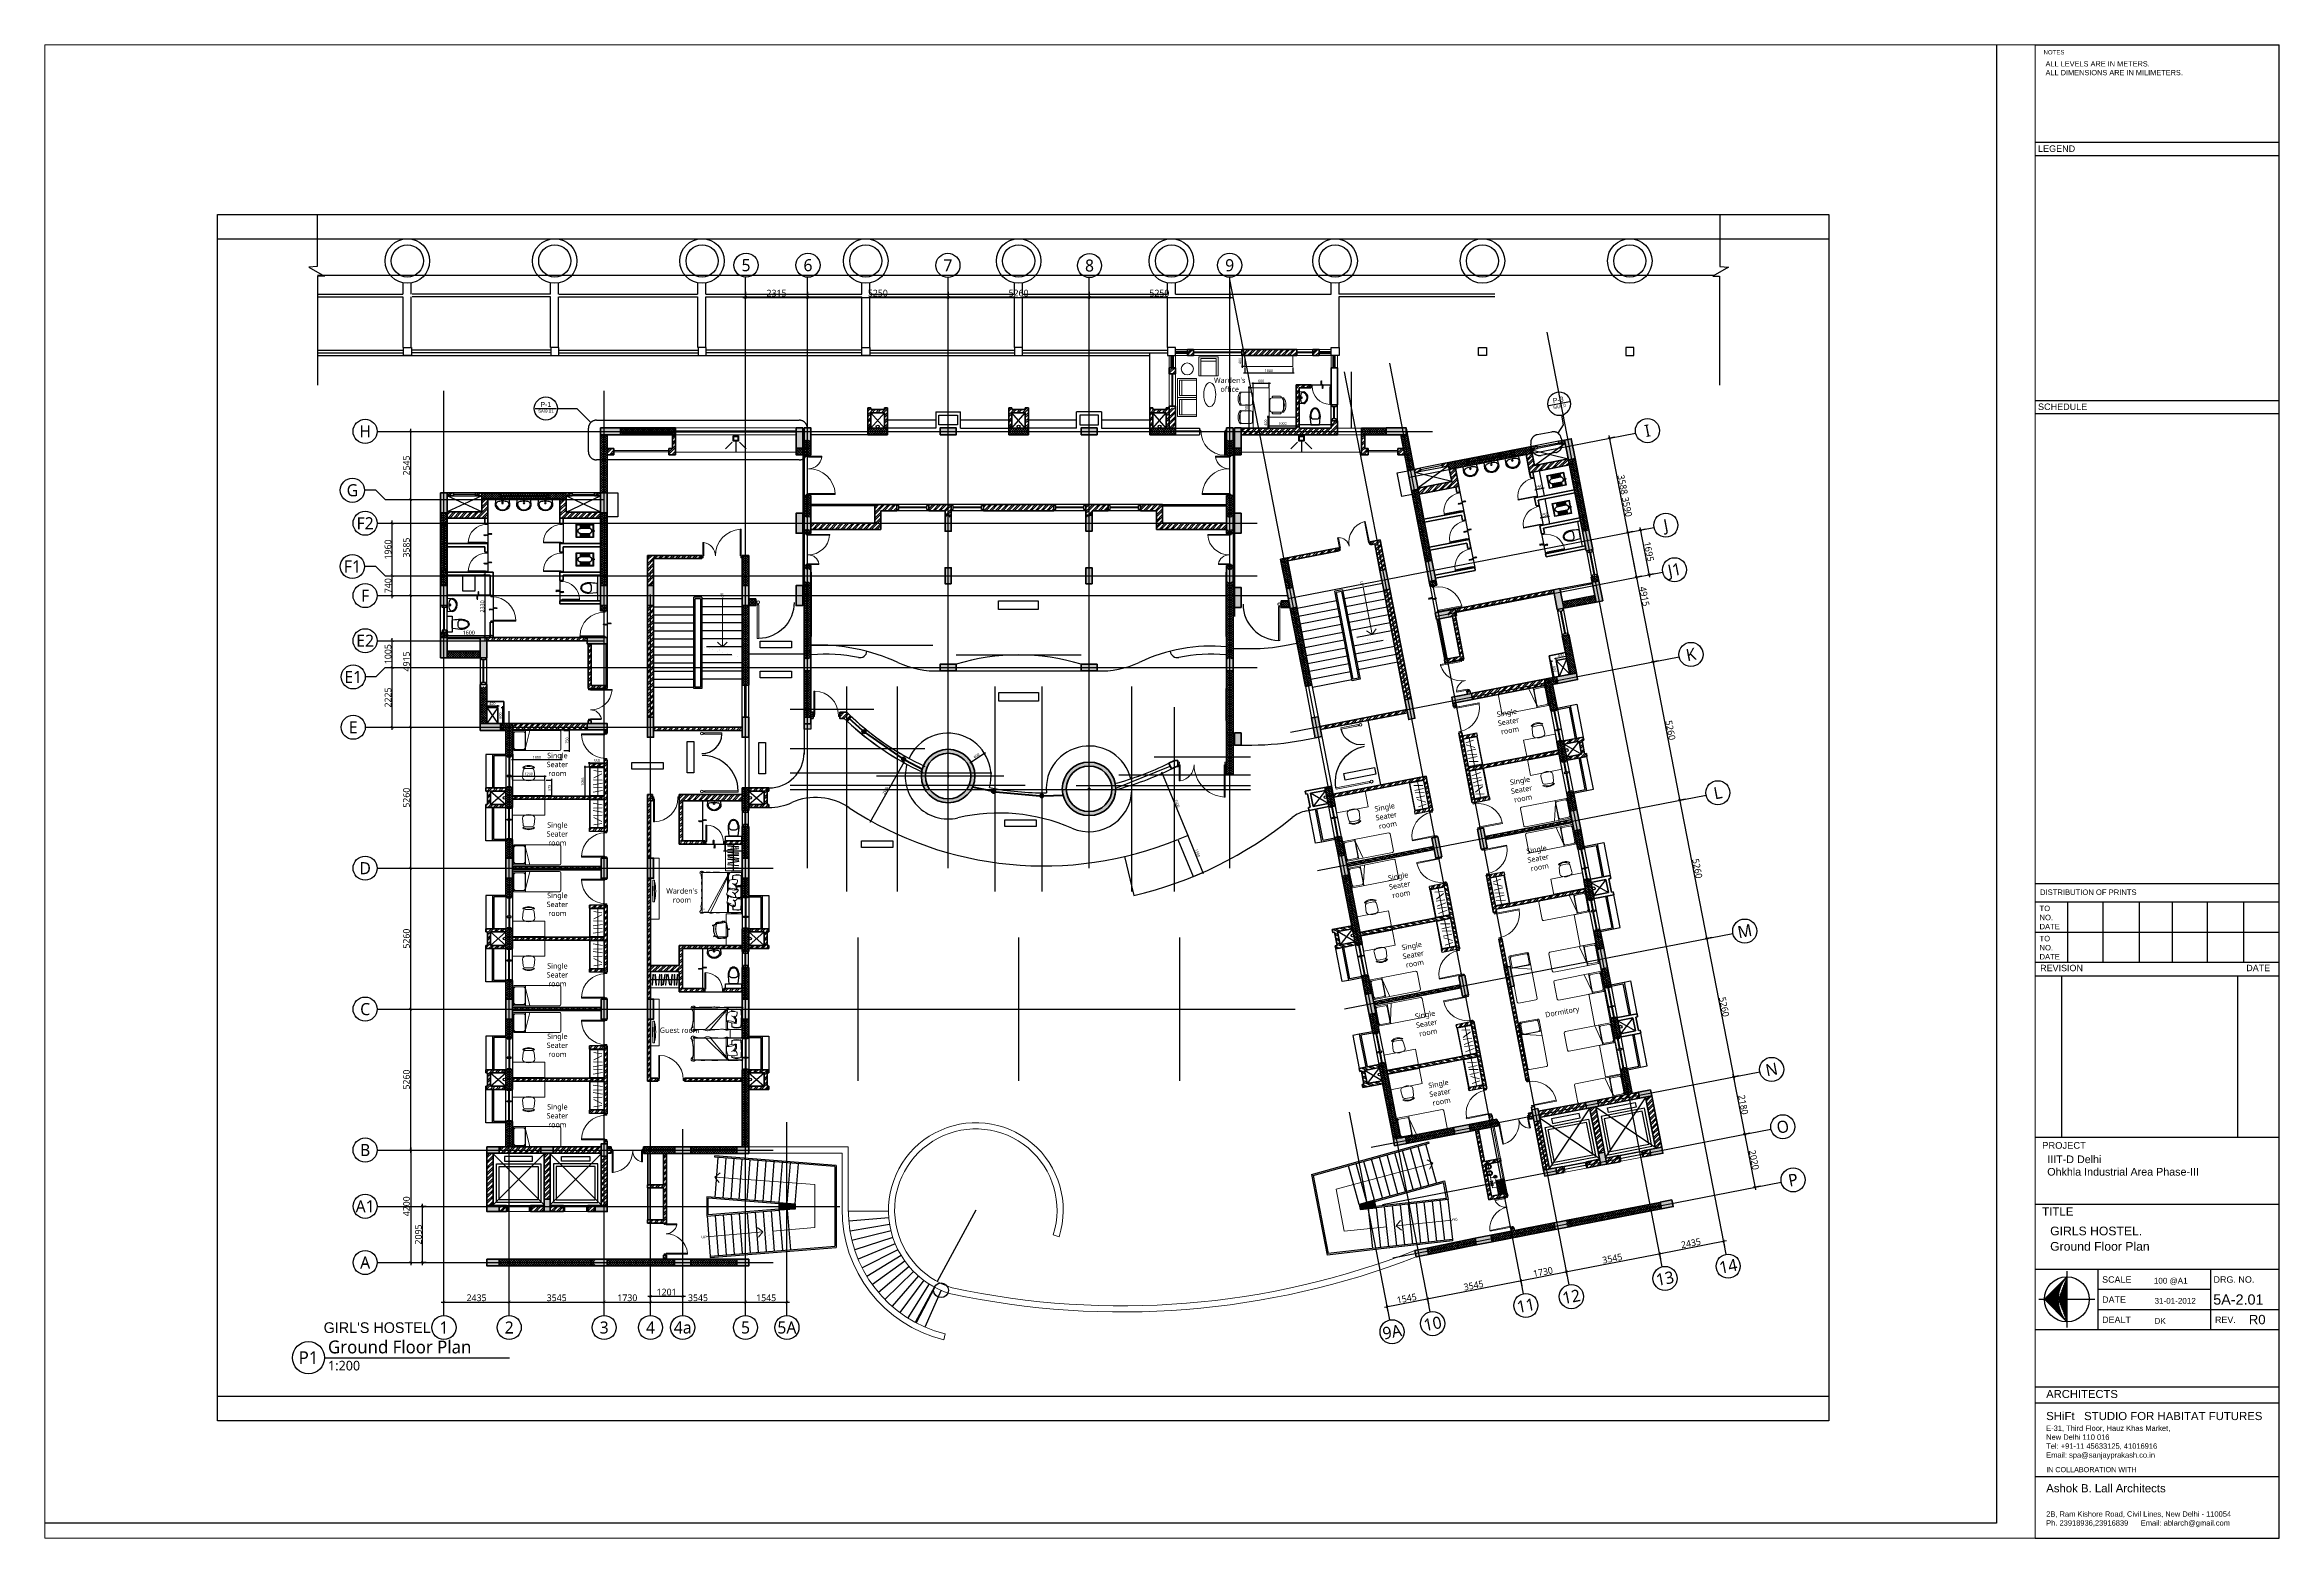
# Paper-space layout '5A - 2.01' of a CAD drawing. Header units: millimetres. Extents: x 0 to 834, y 0 to 557.
# The model-space entities are those that its viewports show. They can reach past a viewport. Long polylines and large blocks are cut down to what shows.
import ezdxf
from ezdxf.enums import TextEntityAlignment as Align

# ---------------------------------------------------------------- set-up
doc = ezdxf.new("R2010")
doc.units = ezdxf.units.MM
doc.header["$MEASUREMENT"] = 0
for name, pattern in [('ACAD_ISO03W100', [30, 12, -18]), ('ACAD_ISO05W100', [36, 24, -3, 0, -3, 0, -3, 0, -3]), ('CENTER2', [28.575, 19.05, -3.175, 3.175, -3.175]), ('Dash dot', [21, 10, -5, 1, -5]), ('DASHED', [0.75, 0.5, -0.25]), ('DASHED2', [0.375, 0.25, -0.125]), ('HIDDEN', [0.375, 0.25, -0.125]), ('HIDDEN2', [4.7625, 3.175, -1.5875])]:
    doc.linetypes.add(name, pattern=pattern)
for name, color, linetype, lineweight in [('A- Dimensions', 8, 'Continuous', 25), ('A-Detail Lines', 8, 'Continuous', 25), ('A-Door', 4, 'Continuous', 9), ('A-GLAZ-GLAS', 6, 'Continuous', 25), ('A-Wall Ele', 3, 'Continuous', 20), ('A-Wall Sec', 1, 'Continuous', 30), ('A-WIN', 5, 'Continuous', 25), ('Ann_TitleBlock 2', 5, 'Continuous', 25), ('Anno_Tittleblock', 5, 'Continuous', 13), ('column hatch', 12, 'Continuous', 5), ('FLOOR', 41, 'Continuous', 5), ('OTHER', 1, 'Continuous', 18), ('S-Concrete', 40, 'Continuous', 30), ('S-Reflected Beam', 60, 'Continuous', 25), ('STAIR', 3, 'Continuous', 9), ('text', 7, 'Continuous', 9), ('Wall HATCH', 8, 'Continuous', 15)]:
    doc.layers.add(name, color=color, linetype=linetype, lineweight=lineweight)
for name, color, linetype in [('A-Anno-Dims', 7, 'Continuous'), ('A-Anno-Grid Lines', 154, 'Continuous'), ('A-Anno-Misc Tags', 6, 'Continuous'), ('A-Elevation', 4, 'Continuous'), ('A-Sanitory', 181, 'Continuous'), ('A-Steps', 3, 'Continuous'), ('A-Wall Patt', 8, 'Continuous'), ('A-Window', 4, 'Continuous'), ('Anno_Frames', 7, 'Continuous'), ('Anno_Labels', 7, 'Continuous'), ('elel', 6, 'Continuous'), ('L-ELEV', 6, 'Continuous'), ('S-Conc Patt', 9, 'Continuous')]:
    doc.layers.add(name, color=color, linetype=linetype)
for name, color, linetype, lineweight, true_color in [('E-LIGHTING', 7, 'Continuous', 25, 0x0000e6), ('frntr', 32, 'Continuous', 15, 0xbd5e00), ('I-Furniture', 7, 'Continuous', 15, 0xc76300)]:
    doc.layers.add(name, color=color, linetype=linetype, lineweight=lineweight, true_color=true_color)
doc.layers.get('Anno_Frames').off()
doc.layers.get('E-LIGHTING').off()
doc.layers.get('S-Reflected Beam').off()
doc.styles.add('ABLA_T Cg', font='GOTHIC.TTF')
doc.styles.add('IIITD @ 100', font='trebuc.ttf', dxfattribs={"height": 210})
doc.styles.get("Standard").update_dxf_attribs({"font": 'trebuc.ttf'})
doc.styles.add('TITLE', font='swissel.ttf', dxfattribs={"height": 4.3})
doc.dimstyles.new('IIITD_WD_L @ 100', dxfattribs={"dimscale": 100, "dimtxt": 2.5, "dimasz": 1, "dimexe": 0.5, "dimexo": 0.25, "dimgap": 0.3, "dimtad": 1, "dimdec": 0, "dimrnd": 1, "dimzin": 0, "dimdsep": 46, "dimtxsty": 'Standard', "dimblk": 'ARCHTICK', "dimcen": 0.2, "dimdle": 1, "dimclrd": 8, "dimclre": 8, "dimadec": 0, "dimazin": 0, "dimtfac": 1, "dimtdec": 0, "dimtofl": 0, "dimtmove": 0, "dimatfit": 0, "dimfxl": 2, "dimfxlon": 1, "dimtolj": 1, "dimtzin": 0, "dimlwd": -1, "dimlwe": -1, "dimarcsym": 0})
doc.dimstyles.new('IIITD_WD_L @ 50', dxfattribs={"dimscale": 50, "dimtxt": 2.5, "dimasz": 1, "dimexe": 0.5, "dimexo": 0.25, "dimgap": 0.3, "dimtad": 1, "dimdec": 0, "dimrnd": 1, "dimzin": 0, "dimdsep": 46, "dimtxsty": 'Standard', "dimblk": 'ARCHTICK', "dimcen": 0.2, "dimdle": 1, "dimclrd": 8, "dimclre": 9, "dimadec": 0, "dimazin": 0, "dimtfac": 1, "dimtdec": 0, "dimtofl": 0, "dimtmove": 0, "dimatfit": 0, "dimfxl": 2, "dimfxlon": 1, "dimtolj": 1, "dimtzin": 0, "dimlwd": -1, "dimlwe": -1, "dimarcsym": 0})
doc.dimstyles.new('IIITD_WD_M @ 100', dxfattribs={"dimscale": 100, "dimtxt": 1, "dimasz": 0.25, "dimexe": 0.25, "dimexo": 0.25, "dimgap": 0.3, "dimtad": 1, "dimdec": 0, "dimrnd": 2.5, "dimzin": 0, "dimdsep": 46, "dimtxsty": 'Standard', "dimblk": 'ARCHTICK', "dimcen": 0.2, "dimdle": 0.5, "dimclrd": 8, "dimclre": 254, "dimadec": 0, "dimazin": 0, "dimtfac": 1, "dimtdec": 0, "dimtofl": 0, "dimtmove": 0, "dimatfit": 0, "dimfxl": 100, "dimtolj": 1, "dimtzin": 0, "dimlwd": -1, "dimlwe": -1, "dimarcsym": 0})
pattern_1 = [(45, (-563.64, 4396.156), (-44.194174, 44.194174), []), (135, (-563.64, 4396.156), (-44.194174, -44.194174), [])]
pattern_2 = [(45, (-563.64, 4396.16), (-106.06602, 106.06602), []), (45, (-492.93, 4396.16), (-106.06602, 106.06602), [])]
pattern_3 = [(45, (-808153.28, 69117.64), (-106.066017, 106.066017), []), (45, (-808082.57, 69117.64), (-106.066017, 106.066017), [])]
pattern_4 = [(45, (-808153.28, 108415.78), (-106.066017, 106.066017), []), (45, (-808082.57, 108415.78), (-106.066017, 106.066017), [])]
pattern_5 = [(45, (-287454.64, 121983.656), (-44.1942, 44.1942), []), (135, (-287454.64, 121983.656), (-44.1942, -44.1942), [])]
pattern_6 = [(45, (-563.64, 4396.16), (-106.06602, 106.06602), []), (45, (-492.93, 4396.16), (-106.06602, 106.06602), [])]
pattern_7 = [(45, (-808153.99, 231626.15), (-106.066017, 106.066017), []), (45, (-808083.28, 231626.15), (-106.066017, 106.066017), [])]
pattern_8 = [(45, (-808153.28, 108415.78), (-106.066017, 106.066017), []), (45, (-808082.57, 108415.78), (-106.066017, 106.066017), [])]
pattern_9 = [(45, (-263277.14, 127643.89), (-106.066, 106.066), []), (45, (-263206.43, 127643.89), (-106.066, 106.066), [])]
pattern_10 = [(157, (201861.48, 427953.13), (58.60967, 138.075728), []), (157, (201795.92, 427926.64), (58.60967, 138.075728), [])]

psp = doc.layouts.new('5A - 2.01')

msp = doc.modelspace()

# ---------------------------------------------------------------- texts
at = {"layer": 'A-Wall Sec', "lineweight": 35, "insert": (-301417.2, 94949.6), "char_height": 400, "width": 3807.256, "attachment_point": 5, "style": 'IIITD @ 100'}
msp.add_mtext("{\\fCentury Gothic|b0|i0|c0|p34;GIRL'S HOSTEL}", dxfattribs=at)
at = {"layer": 'text', "lineweight": 35, "char_height": 200, "width": 1506.419, "attachment_point": 5}
for s, insert in [("Warden's office", (-269595.1, 130147.7)), ('Single Seater room', (-294691.9, 115972.9)), ('Single Seater room', (-294691.9, 113380.4)), ('Single Seater room', (-294691.9, 110750.4)), ("Warden's room", (-290041.4, 111084.4)), ('Single Seater room', (-294691.5, 108120.4)), ('Single Seater room', (-294691.9, 105490.4)), ('Guest room', (-290126.9, 106052.2)), ('Single Seater room', (-294692.2, 102860.4))]:
    msp.add_mtext(s, dxfattribs=dict(at, insert=insert))
at = {"layer": 'text', "lineweight": 35, "char_height": 200, "width": 1506.419, "attachment_point": 5, "rotation": 10.103968}
for s, insert in [('Single Seater room', (-259191.7, 117575)), ('Single Seater room', (-258703.2, 115036.9)), ('Single Seater room', (-263752, 114047.4)), ('Single Seater room', (-258082.3, 112470.4)), ('Single Seater room', (-263250.2, 111465.9)), ('Single Seater room', (-262744.9, 108872)), ('Single Seater room', (-262246.5, 106302.5)), ('Dormitory', (-257178.2, 106708)), ('Single Seater room', (-261744.7, 103720.8))]:
    msp.add_mtext(s, dxfattribs=dict(at, insert=insert))

# ---------------------------------------------------------------- blocks, each defined once
blk = doc.blocks.new('IIITD WD A1- L Format')
at = {"layer": 'A-Wall Patt'}
h = blk.add_hatch(dxfattribs=at)
h.set_pattern_fill('ANSI37', color=256, scale=3.12893, style=0)
h.set_pattern_definition([(45, (778.53346, 85.467), (-0.276561, 0.276561), []), (135, (778.53346, 85.467), (-0.276561, -0.276561), [])])
edge = h.paths.add_edge_path()
edge.add_ellipse((797.15, 85.47), major_axis=(13.19, 0), ratio=0.999632, start_angle=138.45414, end_angle=180, ccw=False)
edge.add_line((787.28, 94.21), (778.53, 85.47))
edge.add_line((778.53, 85.47), (787.28, 76.72))
edge.add_ellipse((797.15, 85.47), major_axis=(13.19, 0), ratio=0.999632, start_angle=180, end_angle=221.54586, ccw=False)
for p, q in [((775, 573.91), (870, 573.91)), ((870, -7.57), (870, 573.91)), ((775, 535.91), (870, 535.91)), ((775, 530.75), (870, 530.75)), ((775, 435.42), (870, 435.42)), ((870, 430.26), (775, 430.26)), ((775, 247.33), (870, 247.33)), ((775, 240.19), (870, 240.19)), ((787.59, 240.19), (787.59, 216.69)), ((801.33, 240.19), (801.33, 216.69)), ((815.48, 240.19), (815.48, 216.69)), ((828.23, 240.19), (828.23, 216.69)), ((841.98, 240.19), (841.98, 216.69)), ((856.12, 240.19), (856.12, 216.69)), ((775, 228.44), (870, 228.44)), ((775, 216.69), (870, 216.69)), ((775, 216.69), (840.13, 216.69)), ((775, 211.47), (870, 211.47)), ((785.25, 211.47), (785.25, 148.57)), ((853.73, 211.47), (853.73, 148.57)), ((775, 148.57), (870, 148.57)), ((775, 122.55), (870, 122.55)), ((775, 97.24), (870, 97.24)), ((775, 97.24), (870, 97.24)), ((787.28, 96.4), (787.28, 74.53)), ((799.51, 73.74), (799.51, 97.24)), ((843.37, 73.74), (843.37, 97.24)), ((787.28, 94.21), (778.53, 85.47)), ((799.51, 89.41), (843.37, 89.41)), ((776.34, 85.47), (778.53, 85.47)), ((778.53, 85.47), (787.28, 76.72)), ((783.96, 85.47), (798.22, 85.47)), ((799.51, 81.57), (843.37, 81.57)), ((843.37, 81.57), (870, 81.57)), ((775, 73.74), (846.02, 73.74)), ((775, 73.74), (870, 73.74)), ((775, 51.39), (870, 51.39)), ((775, 45.13), (870, 45.13)), ((775, 16.54), (870, 16.54)), ((775, -7.57), (870, -7.57))]:
    blk.add_line(p, q)
at = {"extrusion": (0, 0, -1)}
for centre, major_axis, start_param, end_param in [((787.28, 85.47), (8.75, 0), -1.570796, 4.712389), ((797.15, 85.47), (13.19, 0), 2.416481, 3.866705)]:
    blk.add_ellipse(centre, major_axis=major_axis, ratio=0.999632, start_param=start_param, end_param=end_param, dxfattribs=at)
at = {"layer": 'Anno_Tittleblock', "color": 5}
blk.add_lwpolyline([(0, -7.57), (775, -7.57), (775, 573.91), (0, 573.91)], close=True, dxfattribs=at)
at = {"style": 'TITLE'}
for s, height, p in [('PROJECT', 2.611, (777.68, 144.09)), ('TITLE', 3.207, (777.68, 118.06))]:
    blk.add_text(s, height=height, dxfattribs=at).set_placement(p)
at = {"attachment_point": 1}
for s, insert, char_height in [('{\\fSwis721 LtEx BT|b0|i0|c0|p34;NOTES}', (778.23, 571.81), 1.6859), ('{\\fSwis721 LtEx BT|b0|i0|c0|p34;LEGEND}', (776.07, 534.7), 2.5175), ('{\\fSwis721 LtEx BT|b0|i0|c0|p34;SCHEDULE }', (776.07, 434.22), 2.5175), ('{\\fSwis721 LtEx BT|b0|i0|c0|p34;DISTRIBUTION OF PRINTS}', (776.85, 245.02), 2.1241), ('{\\fSwis721 LtEx BT|b0|i0|c0|p34;TO\\PNO.\\PDATE}', (776.65, 238.73), 2.1241), ('{\\fSwis721 LtEx BT|b0|i0|c0|p34;TO\\PNO.\\PDATE}', (776.65, 226.98), 2.1241), ('{\\fSwis721 LtEx BT|b0|i0|c0|p34;REVISION}', (776.9, 215.71), 2.4923), ('{\\fSwis721 LtEx BT|b0|i0|c0|p34;DATE}', (857.14, 215.71), 2.4923), ('{\\fSwis721 LtEx BT|b0|i0|c0|p34;SCALE}', (801.02, 94.43), 2.4923), ('{\\fSwis721 LtEx BT|b0|i0|c0|p34;DRG. NO.}', (844.38, 94.43), 2.5), ('{\\fSwis721 LtEx BT|b0|i0|c0|p34;DATE}', (801.02, 86.6), 2.4923), ('{\\fSwis721 LtEx BT|b0|i0|c0|p34;DEALT}', (801.02, 78.77), 2.4923), ('{\\fSwis721 LtEx BT|b0|i0|c0|p34;REV.}', (844.95, 78.77), 2.4923), ('{\\fSwis721 LtEx BT|b0|i0|c0|p34;\\H1.5645x;ARCHITECTS\\H0.6392x;\\P\\H0.99998x;\\P\\H1.586x;SHiFt   STUDIO FOR HABITAT FUTURES\\P\\H0.65838x;E-31, Third Floor, Hauz Khas Market, \\PNew Delhi 110 016\\PTel: +91-11 45633125, 41016916\\PEmail: spa@sanjayprakash.co.in}', (779.24, 50.18), 2), ('{\\fSwis721 LtEx BT|b0|i0|c0|p34;IN COLLABORATION WITH\\P\\P\\H1.586x;Ashok B. Lall Architects\\P\\P\\H0.6584x;2B, Ram Kishore Road, Civil Lines, New Delhi - 110054\\PPh. 23918936,23916839      Email: ablarch@gmail.com}', (779.24, 20.18), 2)]:
    blk.add_mtext(s, dxfattribs=dict(at, insert=insert, char_height=char_height))
at = {"insert": (779, 567.48), "char_height": 2.05, "width": 64.2608, "attachment_point": 1, "style": 'TITLE'}
blk.add_mtext('{\\fSwis721 Ex BT|b0|i0|c0|p34;ALL LEVELS ARE IN METERS.\\PALL DIMENSIONS ARE IN MILIMETERS.}', dxfattribs=at)
at = {"style": 'TITLE'}
for tag, p, height in [('PROJECT NAME 1', (779.17, 137.4), 2.98), ('PROJECT NAME 2', (779.17, 132.23), 2.98), ('PROJECT_NAME_3', (779.17, 127.37), 2.98), ('1:100@A1', (818.06, 91.92), 2.25), ('A-2.03', (844.81, 84.28), 4), ('03.05.11', (821.96, 84.64), 2.25), ('AC', (827.5, 76.14), 2.25), ('A', (858.85, 75.94), 3.66)]:
    blk.add_attdef(tag, p, '', height=height, dxfattribs=at)
for p in [(780.3, 113.01), (780.3, 106.37)]:
    blk.add_attdef('FIRST FLOOR PLAN', text='', height=3.39, dxfattribs=at).set_placement(p, align=Align.TOP_LEFT)
blk = doc.blocks.new('Door 1200')
at = {"layer": 'A-Door', "color": 5, "lineweight": 18}
for p, q in [((524084, 16182), (524084, 16132)), ((524084, 16182), (524159, 16182)), ((524084, 16132), (524124, 16132)), ((524124, 16147), (524124, 16132)), ((524159, 16147), (524124, 16147)), ((524159, 16182), (524159, 16147)), ((524159, 16147), (524557, 16147)), ((524159, 16112), (524159, 16147)), ((524159, 16112), (524557, 16112)), ((524557, 16147), (524557, 16112)), ((524084, 15032), (524124, 15032)), ((524084, 14982), (524084, 15032)), ((524124, 15017), (524124, 15032)), ((524159, 15017), (524124, 15017)), ((524159, 15052), (524159, 15017)), ((524159, 15052), (524958, 15052)), ((524159, 14982), (524159, 15017)), ((524159, 15017), (524958, 15017)), ((524958, 15017), (524958, 15052)), ((524084, 14982), (524159, 14982))]:
    blk.add_line(p, q, dxfattribs=at)
at = {"layer": 'A-Door', "lineweight": 18}
for centre, radius, start, end in [((524155, 16193), 411, 270.56949, 348.69202), ((524157, 14978), 804, 5.3148, 89.87153)]:
    blk.add_arc(centre, radius, start, end, dxfattribs=at)
blk = doc.blocks.new('Big Door Garbage')
at = {"layer": 'A-Door', "color": 5, "lineweight": 18}
for p, q in [((-12550, 128778), (-12500, 128778)), ((-12550, 128703), (-12550, 128778)), ((-12550, 128703), (-12515, 128703)), ((-12515, 128738), (-12500, 128738)), ((-12515, 128703), (-12515, 128738)), ((-12515, 128703), (-12515, 127703)), ((-12480, 128703), (-12515, 128703)), ((-12500, 128778), (-12500, 128738)), ((-12480, 128703), (-12480, 127703)), ((-11120, 128703), (-11085, 128703)), ((-11120, 128703), (-11120, 128204)), ((-11100, 128778), (-11100, 128738)), ((-11050, 128778), (-11100, 128778)), ((-11085, 128738), (-11100, 128738)), ((-11085, 128703), (-11085, 128738)), ((-11050, 128703), (-11085, 128703)), ((-11085, 128703), (-11085, 128204)), ((-11050, 128703), (-11050, 128778)), ((-11085, 128204), (-11120, 128204)), ((-12515, 127703), (-12480, 127703))]:
    blk.add_line(p, q, dxfattribs=at)
at = {"layer": 'A-Door', "lineweight": 18}
for centre, radius, start, end in [((-12553, 128704), 1003, 274.19987, 359.91946), ((-11042, 128706), 508, 180.34955, 261.18067)]:
    blk.add_arc(centre, radius, start, end, dxfattribs=at)
blk = doc.blocks.new('W 1200')
at = {"layer": 'A-Window', "linetype": 'HIDDEN', "ltscale": 100}
for p, q in [((552588, 7900), (552588, 9150)), ((552838, 7900), (552588, 7900))]:
    blk.add_line(p, q, dxfattribs=at)
at = {"layer": 'A-Window', "color": 2, "lineweight": 40}
for p, q in [((553463, 8720), (553463, 9110)), ((553463, 7990), (553463, 8680))]:
    blk.add_line(p, q, dxfattribs=at)
at = {"layer": 'A-Window', "color": 5}
for points in [[(553338, 7900), (552838, 7900), (552838, 9150)], [(553338, 7950), (552888, 7950), (552888, 9150)]]:
    blk.add_lwpolyline(points, dxfattribs=at)
at = {"layer": 'A-Window'}
for points in [[(553338, 7950), (553338, 9150)], [(553388, 8680), (553388, 8720), (553538, 8720), (553538, 8680), (553388, 8680)], [(553588, 7950), (553588, 9150)]]:
    blk.add_lwpolyline(points, dxfattribs=at)
for points in [[(553388, 9150), (553538, 9150), (553538, 9110), (553388, 9110)], [(553388, 7990), (553538, 7990), (553538, 7950), (553388, 7950)]]:
    blk.add_lwpolyline(points, close=True, dxfattribs=at)
blk = doc.blocks.new('Lift Door')
at = {"layer": 'A-Door'}
for p, q in [((-15860, -5817), (-15860, -6617)), ((-15655, -6617), (-15655, -5817)), ((-15630, -6617), (-15630, -5817))]:
    blk.add_line(p, q, dxfattribs=at)
for points in [[(-15860, -5767), (-15860, -5817), (-15630, -5817), (-15630, -5767)], [(-15860, -6667), (-15860, -6617), (-15630, -6617), (-15630, -6667)]]:
    blk.add_lwpolyline(points, dxfattribs=at)
blk = doc.blocks.new('Lift Room')
at = {"layer": 'A-Detail Lines'}
for p, q in [((-15630, 122925), (-13680, 124875)), ((-15630, 124875), (-13680, 122925))]:
    blk.add_line(p, q, dxfattribs=at)
blk.add_lwpolyline([(-15430, 124625), (-14180, 124625), (-14180, 123175), (-15430, 123175)], close=True, dxfattribs=at)
at = {"layer": 'A-Elevation'}
for points in [[(-15530, 124725), (-14080, 124725), (-14080, 123075), (-15530, 123075)], [(-13805, 124425), (-13980, 124425), (-13980, 123375), (-13805, 123375)]]:
    blk.add_lwpolyline(points, close=True, dxfattribs=at)
blk = doc.blocks.new('ABL_Door_S - 1000 x 2100-11-3 Second Floor Lvl')
at = {"layer": 'A-Door', "color": 5}
for p, q in [((-500, 38), (-450, 38)), ((-500, -38), (-500, 38)), ((-450, 38), (-450, -3)), ((450, 38), (450, -3)), ((500, 38), (450, 38)), ((500, -38), (500, 38)), ((-500, -38), (-465, -38)), ((-465, -3), (-450, -3)), ((-465, -38), (-465, -3)), ((-430, -38), (-465, -38)), ((465, -3), (450, -3)), ((465, -38), (465, -3)), ((500, -38), (465, -38))]:
    blk.add_line(p, q, dxfattribs=at)
at = {"layer": 'A-Door', "color": 5, "lineweight": 18}
for p, q in [((-465, -38), (-465, -903)), ((-430, -38), (-430, -903)), ((-430, -903), (-465, -903))]:
    blk.add_line(p, q, dxfattribs=at)
at = {"layer": 'A-Door'}
blk.add_arc((-450, -2), 900, 271.2981, 359.98939, dxfattribs=at)
blk = doc.blocks.new('s g h s l')
at = {"layer": 'S-Conc Patt'}
blk.add_hatch(color=256, dxfattribs=at).paths.add_polyline_path([(521138, -8797), (521138, -9087), (521738, -9040), (521738, -8844)])
at = {"layer": 'A-Elevation', "linetype": 'HIDDEN2', "ltscale": 40}
for p, q in [((523272, -7411), (518738, -7052)), ((518738, -7102), (518738, -7052)), ((523222, -7457), (518738, -7102)), ((523222, -7457), (523222, -10428)), ((523272, -7411), (523272, -10474)), ((521138, -8797), (518438, -8583)), ((521138, -8847), (518488, -8637)), ((520906, -10610), (523222, -10428)), ((520919, -10659), (523272, -10474))]:
    blk.add_line(p, q, dxfattribs=at)
at = {"layer": 'A-Elevation'}
for p, q in [((518438, -8583), (518438, -9300)), ((518438, -9300), (521138, -9087)), ((518488, -9245), (518488, -8637)), ((518488, -9245), (521138, -9037)), ((518566, -10794), (520906, -10610)), ((518566, -10794), (518570, -10844)), ((518570, -10844), (520919, -10659))]:
    blk.add_line(p, q, dxfattribs=at)
at = {"layer": 'A-Steps', "linetype": 'DASHED2', "ltscale": 500}
for p, q in [((518748, -8607), (518866, -7112)), ((519047, -8631), (519165, -7136)), ((519346, -8655), (519464, -7159)), ((519645, -8678), (519763, -7183)), ((519944, -8702), (520062, -7207)), ((520243, -8726), (520361, -7230)), ((520542, -8749), (520660, -7254)), ((520841, -8773), (520960, -7278)), ((521140, -8797), (521259, -7301)), ((521439, -8821), (521558, -7325)), ((521738, -8844), (521857, -7349)), ((520841, -9111), (520960, -10606)), ((521140, -9087), (521259, -10583)), ((521439, -9064), (521558, -10559))]:
    blk.add_line(p, q, dxfattribs=at)
at = {"layer": 'A-Steps'}
for p, q in [((520243, -9158), (520360, -10653)), ((520542, -9134), (520659, -10629)), ((518448, -9299), (518566, -10794)), ((518747, -9275), (518865, -10771)), ((519046, -9252), (519164, -10747)), ((519346, -9228), (519463, -10723)), ((519645, -9205), (519762, -10700)), ((519944, -9181), (520061, -10676))]:
    blk.add_line(p, q, dxfattribs=at)
at = {"layer": 'S-Concrete'}
blk.add_lwpolyline([(521138, -8797), (521738, -8844), (521738, -9040), (521138, -9087), (521138, -8797)], dxfattribs=at)
at = {"layer": 'STAIR', "color": 5, "const_width": 1}
for points in [[(520486, -9052), (520732, -9977), (520660, -10026), (520830, -9989), (520750, -10043), (520925, -10679)], [(520672, -9052), (520918, -9977), (520846, -10026), (521016, -9989), (520936, -10043), (521111, -10679)]]:
    blk.add_lwpolyline(points, dxfattribs=at)
at = {"layer": 'text'}
for p, q in [((518738, -7854), (518932, -7688)), ((518738, -7854), (518904, -8048)), ((518438, -10077), (520531, -9895)), ((520531, -9895), (520336, -9731)), ((520531, -9895), (520367, -10090))]:
    blk.add_line(p, q, dxfattribs=at)
at = {"layer": 'text', "linetype": 'DASHED2', "ltscale": 1000}
for p, q in [((518738, -7854), (522472, -8128)), ((522472, -8128), (522472, -9726)), ((520888, -9864), (522472, -9726))]:
    blk.add_line(p, q, dxfattribs=at)
at = {"layer": 'text', "insert": (518237, -10029), "char_height": 100, "width": 230.66, "attachment_point": 1}
blk.add_mtext('{\\fArial|b0|i0|c0|p34;UP}', dxfattribs=at)
blk = doc.blocks.new('ABL_Door_S - 750 x 2100-5-3 Second Floor Lvl')
at = {"layer": 'A-Door', "color": 5, "lineweight": 18}
for p, q in [((-375, 38), (-325, 38)), ((-375, -38), (-375, 38)), ((-325, 38), (-325, -3)), ((325, 38), (325, -3)), ((375, 38), (325, 38)), ((375, -38), (375, 38)), ((-375, -38), (-340, -38)), ((-340, -3), (-325, -3)), ((-340, -38), (-340, -3)), ((-340, -38), (-340, -652)), ((-305, -38), (-340, -38)), ((-340, -652), (-305, -652)), ((-305, -38), (-305, -652)), ((340, -3), (325, -3)), ((340, -38), (340, -3)), ((375, -38), (340, -38))]:
    blk.add_line(p, q, dxfattribs=at)
at = {"layer": 'A-Door', "lineweight": 18}
blk.add_arc((-325, -3), 650, 271.76323, 0, dxfattribs=at)
blk = doc.blocks.new('Tube Tree')
at = {"layer": 'A-Detail Lines'}
for p, q in [((528364, -168), (528264, -168)), ((528314, -118), (528314, -218))]:
    blk.add_line(p, q, dxfattribs=at)
at = {"layer": 'S-Concrete', "lineweight": 35}
for radius in [1000, 850]:
    blk.add_circle((528314, -168), radius, dxfattribs=at)
blk = doc.blocks.new('Win 1250')
at = {"layer": 'A-Window', "color": 2, "lineweight": 40}
blk.add_line((510549, 21610), (511399, 21610), dxfattribs=at)
at = {"layer": 'A-Window'}
for points in [[(510474, 21725), (511474, 21725)], [(510474, 21535), (510549, 21535), (510549, 21685), (510474, 21685)], [(510474, 21495), (511474, 21495)], [(511474, 21535), (511399, 21535), (511399, 21685), (511474, 21685)]]:
    blk.add_lwpolyline(points, dxfattribs=at)
blk = doc.blocks.new('Win Ven 600')
at = {"layer": 'A-Window', "color": 2, "lineweight": 40}
blk.add_line((511354, 18875), (511804, 18875), dxfattribs=at)
at = {"layer": 'A-Window'}
for points in [[(511279, 18990), (511879, 18990)], [(511279, 18800), (511354, 18800), (511354, 18950), (511279, 18950)], [(511279, 18760), (511879, 18760)], [(511879, 18800), (511804, 18800), (511804, 18950), (511879, 18950)]]:
    blk.add_lwpolyline(points, dxfattribs=at)
blk = doc.blocks.new('DROP')
at = {"layer": 'A-Detail Lines'}
h = blk.add_hatch(dxfattribs=at)
h.set_pattern_fill('ANSI31', color=256, scale=100, angle=-90, style=0)
h.set_pattern_definition([(45, (-30796.783, -8736.205), (8.838835, -8.838835), [])])
h.paths.add_polyline_path([(-46, 0), (-46, -147), (-75, -147), (-75, 0)])
h.paths.add_polyline_path([(0, 147), (0, 0), (-30, 0), (-30, 147)])
for p, q in [((-46, -147), (-46, 0)), ((0, 0), (0, 148))]:
    blk.add_line(p, q, dxfattribs=at)
blk = doc.blocks.new('staircase 1 grnd flr')
at = {"layer": 'A-Elevation'}
for p, q in [((1232382, -22558), (1234232, -22558)), ((1232382, -22558), (1232382, -22858)), ((1232432, -22608), (1234219, -22608)), ((1232432, -22608), (1232432, -22808))]:
    blk.add_line(p, q, dxfattribs=at)
at = {"layer": 'A-Elevation', "linetype": 'DASHED2', "ltscale": 500}
for p, q in [((1235782, -22858), (1232382, -22858)), ((1235732, -22808), (1232432, -22808)), ((1234219, -22608), (1235732, -22608)), ((1234232, -22558), (1235782, -22558)), ((1235732, -22608), (1235732, -22808)), ((1235782, -22558), (1235782, -22858))]:
    blk.add_line(p, q, dxfattribs=at)
at = {"layer": 'A-Steps'}
for p, q in [((1232432, -21058), (1232432, -22558)), ((1232732, -21058), (1232732, -22558)), ((1233032, -21058), (1233032, -22558)), ((1233332, -21058), (1233332, -22558)), ((1233632, -21058), (1233632, -22558)), ((1233932, -21058), (1233932, -22558)), ((1234232, -21058), (1234232, -22384))]:
    blk.add_line(p, q, dxfattribs=at)
at = {"layer": 'A-Steps', "linetype": 'DASHED2', "ltscale": 500}
for p, q in [((1234532, -21439), (1234532, -22558)), ((1234832, -21058), (1234832, -22558)), ((1235132, -21058), (1235132, -22558)), ((1235432, -21058), (1235432, -22558)), ((1234832, -22384), (1234832, -22558)), ((1232732, -24358), (1232732, -22858)), ((1233032, -24358), (1233032, -22858)), ((1233332, -24358), (1233332, -22858)), ((1233632, -24358), (1233632, -22858)), ((1233932, -24358), (1233932, -22858)), ((1234232, -24358), (1234232, -22858)), ((1234532, -24358), (1234532, -22858)), ((1234832, -24358), (1234832, -22858)), ((1235132, -24358), (1235132, -22858)), ((1235432, -24358), (1235432, -22858)), ((1235732, -24358), (1235732, -22858))]:
    blk.add_line(p, q, dxfattribs=at)
at = {"layer": 'STAIR', "color": 5, "const_width": 1}
blk.add_lwpolyline([(1234660, -20957), (1234414, -21881), (1234486, -21931), (1234316, -21894), (1234396, -21948), (1234219, -22608)], dxfattribs=at)
at = {"layer": 'text'}
for p, q in [((1234232, -21793), (1234052, -21613)), ((1232432, -21793), (1234232, -21793)), ((1234232, -21793), (1234052, -21974))]:
    blk.add_line(p, q, dxfattribs=at)
at = {"layer": 'text', "insert": (1232205, -21757), "char_height": 100, "width": 515.7, "attachment_point": 1}
blk.add_mtext('{\\fArial|b0|i0|c0|p34;UP}', dxfattribs=at)
blk = doc.blocks.new('f h')
at = {"layer": 'A-WIN'}
for p, q in [((1010874, -78570), (1010972, -78570)), ((1010874, -78570), (1010972, -78734)), ((1010972, -78570), (1010874, -78734)), ((1010874, -78734), (1010972, -78734)), ((1011088, -78536), (1011088, -79120)), ((1011088, -78575), (1011368, -78575)), ((1011088, -79081), (1011368, -79081)), ((1011368, -78536), (1011368, -79120))]:
    blk.add_line(p, q, dxfattribs=at)
at = {"layer": 'A-WIN', "ltscale": 50}
for centre, radius in [((1010924, -78269), 93.8), ((1010925, -78023), 93.8), ((1010924, -78269), 75), ((1010925, -78023), 75)]:
    blk.add_circle(centre, radius, dxfattribs=at)
at = {"layer": 'A-WIN'}
blk.add_circle((1011100, -78441), 56.6, dxfattribs=at)
at = {"layer": 'Wall HATCH'}
for p, q in [((1010923, -78570), (1010923, -78344)), ((1011140, -78401), (1011060, -78481)), ((1011140, -78481), (1011060, -78401)), ((1010923, -78441), (1011044, -78441)), ((1010923, -78828), (1010923, -78734)), ((1011088, -78828), (1010923, -78828)), ((1011123, -78575), (1011123, -79081)), ((1011158, -78575), (1011158, -79081)), ((1011193, -78575), (1011193, -79081)), ((1011228, -78575), (1011228, -79081)), ((1011263, -78575), (1011263, -79081)), ((1011298, -78575), (1011298, -79081)), ((1011333, -78575), (1011333, -79081))]:
    blk.add_line(p, q, dxfattribs=at)
at = {"layer": 'Wall HATCH', "ltscale": 50}
for centre in [(1010897, -78242), (1010899, -77997)]:
    blk.add_arc(centre, 37.5, 314.62668, 134.62668, dxfattribs=at)
at = {"layer": 'Wall HATCH'}
for centre in [(1010950, -78296), (1010952, -78050)]:
    blk.add_arc(centre, 37.5, 134.62668, 314.62668, dxfattribs=at)
blk = doc.blocks.new('Cols Hostel')
at = {"layer": 'S-Conc Patt'}
h = blk.add_hatch(color=256, dxfattribs=at)
h.paths.add_polyline_path([(626562, 5668), (626812, 5668), (626812, 5218), (626562, 5218)])
h.paths.add_polyline_path([(626262, 5668), (626512, 5668), (626512, 5218), (626262, 5218)])
h.paths.add_polyline_path([(610501, 6261), (610751, 6261), (610751, 5811), (610501, 5811)])
h.paths.add_polyline_path([(633755, -13559), (633802, -13804), (633351, -13892), (633303, -13647)])
h.paths.add_polyline_path([(608436, -13975), (608436, -14225), (607987, -14225), (607987, -13975)])
h.paths.add_polyline_path([(639101, 2747), (639347, 2795), (639490, 2059), (639245, 2011)])
h.paths.add_polyline_path([(640105, -2416), (640351, -2368), (640494, -3105), (640248, -3152)])
h.paths.add_polyline_path([(631447, -4099), (631693, -4051), (631836, -4788), (631590, -4835)])
h.paths.add_polyline_path([(630444, 1064), (630689, 1112), (630832, 376), (630587, 328)])
h.paths.add_polyline_path([(608186, 6255), (608436, 6255), (608436, 5505), (608186, 5505)])
h.paths.add_polyline_path([(608186, 995), (608436, 995), (608436, 245), (608186, 245)])
h.paths.add_polyline_path([(608186, -4265), (608436, -4265), (608436, -5015), (608186, -5015)])
h.paths.add_polyline_path([(599366, -4265), (599616, -4265), (599616, -5015), (599366, -5015)])
h.paths.add_polyline_path([(599366, 995), (599616, 995), (599616, 245), (599366, 245)])
h.paths.add_polyline_path([(626561, 11103), (626811, 11103), (626811, 10353), (626561, 10353)])
h.paths.add_polyline_path([(626561, 17051), (626811, 17051), (626811, 16301), (626561, 16301)])
h.paths.add_polyline_path([(626561, 13871), (626811, 13871), (626811, 13121), (626561, 13121)])
h.paths.add_polyline_path([(610451, 11170), (610201, 11170), (610201, 10420), (610451, 10420)])
h.paths.add_polyline_path([(610451, 16301), (610201, 16301), (610201, 17051), (610451, 17051)])
h.paths.add_polyline_path([(610451, 13121), (610201, 13121), (610201, 13871), (610451, 13871)])
h.paths.add_polyline_path([(598411, 9225), (598661, 9225), (598661, 8475), (598411, 8475)])
h.paths.add_polyline_path([(603651, 16801), (603651, 17051), (602901, 17051), (602901, 16801)])
h.paths.add_polyline_path([(602901, 14630), (603151, 14630), (603151, 13880), (602901, 13880)])
h.paths.add_polyline_path([(596931, 9225), (597181, 9225), (597181, 8475), (596931, 8475)])
h.paths.add_polyline_path([(596931, 11170), (597181, 11170), (597181, 10420), (596931, 10420)])
h.paths.add_polyline_path([(602901, 11170), (603151, 11170), (603151, 10420), (602901, 10420)])
h.paths.add_polyline_path([(608436, 11170), (608186, 11170), (608186, 10420), (608436, 10420)])
h.paths.add_polyline_path([(604651, 11170), (604881, 11170), (604881, 10420), (604651, 10420)])
h.paths.add_polyline_path([(639550, 13200), (639796, 13248), (639939, 12512), (639694, 12464)])
h.paths.add_polyline_path([(634799, 10295), (634847, 10050), (634109, 9906), (634061, 10152)])
h.paths.add_polyline_path([(637666, -8396), (637892, -8352), (637980, -8804), (637754, -8848)])
h.paths.add_polyline_path([(636133, -13080), (636180, -13325), (635591, -13440), (635544, -13194)])
h.paths.add_polyline_path([(603151, 9225), (603151, 8995), (602401, 8995), (602401, 9225)])
h.paths.add_polyline_path([(642512, -9792), (642556, -10018), (642110, -10105), (642066, -9879)])
h.paths.add_polyline_path([(638556, -10561), (638600, -10787), (638148, -10875), (638104, -10649)])
h.paths.add_polyline_path([(642096, -7653), (642140, -7878), (641688, -7966), (641644, -7740)])
h.paths.add_polyline_path([(640153, -10027), (640379, -9983), (640465, -10425), (640239, -10468)])
h.paths.add_polyline_path([(640118, -8037), (640162, -8263), (639710, -8351), (639666, -8125)])
h.paths.add_polyline_path([(603151, -11965), (603151, -12195), (602701, -12195), (602701, -11965)])
h.paths.add_polyline_path([(603151, -10130), (602921, -10130), (602921, -9670), (603151, -9670)])
h.paths.add_polyline_path([(599111, -11965), (599111, -12195), (598661, -12195), (598661, -11965)])
h.paths.add_polyline_path([(599112, -9785), (599112, -10015), (598661, -10015), (598661, -9785)])
h.paths.add_polyline_path([(600791, -11735), (601021, -11735), (601021, -12195), (600791, -12195)])
h.paths.add_polyline_path([(601136, -9785), (601136, -10015), (600676, -10015), (600676, -9785)])
h.paths.add_polyline_path([(634937, -3421), (635163, -3377), (635306, -4113), (635080, -4157)])
h.paths.add_polyline_path([(635631, 2073), (635857, 2117), (636000, 1380), (635775, 1336)])
h.paths.add_polyline_path([(634717, 6775), (634674, 7001), (635410, 7144), (635454, 6918)])
h.paths.add_polyline_path([(631992, 11731), (632217, 11775), (632361, 11038), (632135, 10995)])
h.paths.add_polyline_path([(604651, 6255), (604881, 6255), (604881, 5505), (604651, 5505)])
h.paths.add_polyline_path([(639083, -12506), (639131, -12752), (638541, -12866), (638493, -12621)])
h.paths.add_polyline_path([(603152, -13975), (603152, -14225), (602552, -14225), (602552, -13975)])
h.paths.add_polyline_path([(638469, 11008), (638714, 11056), (638857, 10320), (638611, 10272)])
h.paths.add_polyline_path([(606268, -9785), (606268, -10035), (605668, -10035), (605668, -9785)])
h.paths.add_polyline_path([(599161, 5765), (599161, 6015), (598411, 6015), (598411, 5765)])
h.paths.add_polyline_path([(642896, -11765), (642944, -12011), (642503, -12096), (642455, -11851)])
h.paths.add_polyline_path([(606267, -13975), (606267, -14225), (605667, -14225), (605667, -13975)])
h.paths.add_polyline_path([(599113, -13975), (599113, -14225), (598662, -14225), (598662, -13975)])
h.paths.add_polyline_path([(626262, 11911), (626512, 11911), (626512, 11161), (626262, 11161)])
h.paths.add_polyline_path([(626261, 17051), (626511, 17051), (626511, 16301), (626261, 16301)])
h.paths.add_polyline_path([(610751, 16301), (610501, 16301), (610501, 17051), (610751, 17051)])
h.paths.add_polyline_path([(610501, 8731), (610751, 8731), (610751, 7981), (610501, 7981)])
h.paths.add_polyline_path([(626511, 7981), (626261, 7981), (626261, 8731), (626511, 8731)])
h.paths.add_polyline_path([(621251, 11236), (621021, 11236), (621021, 11836), (621251, 11836)])
h.paths.add_polyline_path([(610501, 11911), (610751, 11911), (610751, 11161), (610501, 11161)])
h.paths.add_polyline_path([(615991, 11236), (615761, 11236), (615761, 11836), (615991, 11836)])
h.paths.add_polyline_path([(635329, -8947), (635377, -9193), (634788, -9307), (634740, -9062)])
h.paths.add_polyline_path([(633933, 1743), (634159, 1786), (634302, 1050), (634076, 1006)])
h.paths.add_polyline_path([(604651, 995), (604881, 995), (604881, 245), (604651, 245)])
h.paths.add_polyline_path([(604651, -4265), (604881, -4265), (604881, -5015), (604651, -5015)])
h.paths.add_polyline_path([(626261, 13871), (626511, 13871), (626511, 13121), (626261, 13121)])
h.paths.add_polyline_path([(621021, 13796), (621251, 13796), (621251, 13196), (621021, 13196)])
h.paths.add_polyline_path([(615761, 13796), (615991, 13796), (615991, 13196), (615761, 13196)])
h.paths.add_polyline_path([(610751, 13121), (610501, 13121), (610501, 13871), (610751, 13871)])
h.paths.add_polyline_path([(633692, 12061), (633938, 12109), (634081, 11373), (633835, 11325)])
h.paths.add_polyline_path([(628502, 11052), (628747, 11100), (628891, 10364), (628645, 10316)])
h.paths.add_polyline_path([(596931, 14630), (597181, 14630), (597181, 13880), (596931, 13880)])
h.paths.add_polyline_path([(639922, 11291), (640167, 11338), (640310, 10602), (640064, 10555)])
h.paths.add_polyline_path([(638890, 16600), (639135, 16648), (639278, 15912), (639033, 15864)])
h.paths.add_polyline_path([(633032, 15458), (633277, 15505), (633421, 14769), (633175, 14721)])
h.paths.add_polyline_path([(632948, -9410), (632996, -9656), (632544, -9743), (632497, -9498)])
h.paths.add_polyline_path([(636635, -3091), (636861, -3047), (637004, -3783), (636778, -3827)])
h.paths.add_polyline_path([(639326, 7905), (639374, 7660), (638638, 7516), (638590, 7762)])
h.paths.add_polyline_path([(632930, 6906), (633155, 6950), (633298, 6214), (633073, 6170)])
h.paths.add_polyline_path([(629440, 6228), (629685, 6275), (629828, 5539), (629583, 5491)])
h.paths.add_polyline_path([(620836, 16801), (620836, 17051), (621436, 17051), (621436, 16801)])
h.paths.add_polyline_path([(615576, 16801), (615576, 17051), (616176, 17051), (616176, 16801)])
h.paths.add_polyline_path([(620836, 7981), (620836, 8231), (621436, 8231), (621436, 7981)])
h.paths.add_polyline_path([(615576, 7981), (615576, 8231), (616176, 8231), (616176, 7981)])
h.paths.add_polyline_path([(602401, 5785), (602401, 6015), (603151, 6015), (603151, 5785)])
h.paths.add_polyline_path([(602922, 995), (603152, 995), (603152, 245), (602922, 245)])
h.paths.add_polyline_path([(608436, -9785), (608436, -10035), (607987, -10035), (607987, -9785)])
h.paths.add_polyline_path([(602921, -4265), (603151, -4265), (603151, -5015), (602921, -5015)])
h.paths.add_polyline_path([(632225, 16801), (632225, 17051), (632975, 17051), (632975, 16801)])
at = {"layer": 'S-Concrete', "lineweight": 35}
for points in [[(603651, 16801), (603651, 17051), (602901, 17051), (602901, 16801), (603651, 16801)], [(610451, 16301), (610201, 16301), (610201, 17051), (610451, 17051), (610451, 16301)], [(610751, 16301), (610501, 16301), (610501, 17051), (610751, 17051), (610751, 16301)], [(615576, 16801), (615576, 17051), (616176, 17051), (616176, 16801), (615576, 16801)], [(620836, 16801), (620836, 17051), (621436, 17051), (621436, 16801), (620836, 16801)], [(626261, 17051), (626511, 17051), (626511, 16301), (626261, 16301), (626261, 17051)], [(626561, 17051), (626811, 17051), (626811, 16301), (626561, 16301), (626561, 17051)], [(632225, 16801), (632225, 17051), (632975, 17051), (632975, 16801), (632225, 16801)], [(638890, 16600), (639135, 16648), (639278, 15912), (639033, 15864), (638890, 16600)], [(633032, 15458), (633277, 15505), (633421, 14769), (633175, 14721), (633032, 15458)], [(596931, 14630), (597181, 14630), (597181, 13880), (596931, 13880), (596931, 14630)], [(602901, 14630), (603151, 14630), (603151, 13880), (602901, 13880), (602901, 14630)], [(610451, 13121), (610201, 13121), (610201, 13871), (610451, 13871), (610451, 13121)], [(610751, 13121), (610501, 13121), (610501, 13871), (610751, 13871), (610751, 13121)], [(615761, 13796), (615991, 13796), (615991, 13196), (615761, 13196), (615761, 13796)], [(621021, 13796), (621251, 13796), (621251, 13196), (621021, 13196), (621021, 13796)], [(626261, 13871), (626511, 13871), (626511, 13121), (626261, 13121), (626261, 13871)], [(626561, 13871), (626811, 13871), (626811, 13121), (626561, 13121), (626561, 13871)], [(639550, 13200), (639796, 13248), (639939, 12512), (639694, 12464), (639550, 13200)], [(610501, 11911), (610751, 11911), (610751, 11161), (610501, 11161), (610501, 11911)], [(615991, 11236), (615761, 11236), (615761, 11836), (615991, 11836), (615991, 11236)], [(621251, 11236), (621021, 11236), (621021, 11836), (621251, 11836), (621251, 11236)], [(626262, 11911), (626512, 11911), (626512, 11161), (626262, 11161), (626262, 11911)], [(631992, 11731), (632217, 11775), (632361, 11038), (632135, 10995), (631992, 11731)], [(633692, 12061), (633938, 12109), (634081, 11373), (633835, 11325), (633692, 12061)], [(596931, 11170), (597181, 11170), (597181, 10420), (596931, 10420), (596931, 11170)], [(602901, 11170), (603151, 11170), (603151, 10420), (602901, 10420), (602901, 11170)], [(604651, 11170), (604881, 11170), (604881, 10420), (604651, 10420), (604651, 11170)], [(608436, 11170), (608186, 11170), (608186, 10420), (608436, 10420), (608436, 11170)], [(610451, 11170), (610201, 11170), (610201, 10420), (610451, 10420), (610451, 11170)], [(626561, 11103), (626811, 11103), (626811, 10353), (626561, 10353), (626561, 11103)], [(628502, 11052), (628747, 11100), (628891, 10364), (628645, 10316), (628502, 11052)], [(638469, 11008), (638714, 11056), (638857, 10320), (638611, 10272), (638469, 11008)], [(639922, 11291), (640167, 11338), (640310, 10602), (640064, 10555), (639922, 11291)], [(634799, 10295), (634847, 10050), (634109, 9906), (634061, 10152), (634799, 10295)], [(596931, 9225), (597181, 9225), (597181, 8475), (596931, 8475), (596931, 9225)], [(598411, 9225), (598661, 9225), (598661, 8475), (598411, 8475), (598411, 9225)], [(603151, 9225), (603151, 8995), (602401, 8995), (602401, 9225), (603151, 9225)], [(610501, 8731), (610751, 8731), (610751, 7981), (610501, 7981), (610501, 8731)], [(626511, 7981), (626261, 7981), (626261, 8731), (626511, 8731), (626511, 7981)], [(615576, 7981), (615576, 8231), (616176, 8231), (616176, 7981), (615576, 7981)], [(620836, 7981), (620836, 8231), (621436, 8231), (621436, 7981), (620836, 7981)], [(639326, 7905), (639374, 7660), (638638, 7516), (638590, 7762), (639326, 7905)], [(632930, 6906), (633155, 6950), (633298, 6214), (633073, 6170), (632930, 6906)], [(634717, 6775), (634674, 7001), (635410, 7144), (635454, 6918), (634717, 6775)], [(602401, 5785), (602401, 6015), (603151, 6015), (603151, 5785), (602401, 5785)], [(604651, 6255), (604881, 6255), (604881, 5505), (604651, 5505), (604651, 6255)], [(629440, 6228), (629685, 6275), (629828, 5539), (629583, 5491), (629440, 6228)], [(633933, 1743), (634159, 1786), (634302, 1050), (634076, 1006), (633933, 1743)], [(635631, 2073), (635857, 2117), (636000, 1380), (635775, 1336), (635631, 2073)], [(602922, 995), (603152, 995), (603152, 245), (602922, 245), (602922, 995)], [(604651, 995), (604881, 995), (604881, 245), (604651, 245), (604651, 995)], [(636635, -3091), (636861, -3047), (637004, -3783), (636778, -3827), (636635, -3091)], [(634937, -3421), (635163, -3377), (635306, -4113), (635080, -4157), (634937, -3421)], [(602921, -4265), (603151, -4265), (603151, -5015), (602921, -5015), (602921, -4265)], [(604651, -4265), (604881, -4265), (604881, -5015), (604651, -5015), (604651, -4265)], [(640118, -8037), (640162, -8263), (639710, -8351), (639666, -8125), (640118, -8037)], [(642096, -7653), (642140, -7878), (641688, -7966), (641644, -7740), (642096, -7653)], [(637666, -8396), (637892, -8352), (637980, -8804), (637754, -8848), (637666, -8396)], [(599112, -9785), (599112, -10015), (598661, -10015), (598661, -9785), (599112, -9785)], [(601136, -9785), (601136, -10015), (600676, -10015), (600676, -9785), (601136, -9785)], [(603151, -10130), (602921, -10130), (602921, -9670), (603151, -9670), (603151, -10130)], [(606268, -9785), (606268, -10035), (605668, -10035), (605668, -9785), (606268, -9785)], [(608436, -9785), (608436, -10035), (607987, -10035), (607987, -9785), (608436, -9785)], [(632948, -9410), (632996, -9656), (632544, -9743), (632497, -9498), (632948, -9410)], [(640153, -10027), (640379, -9983), (640465, -10425), (640239, -10468), (640153, -10027)], [(642512, -9792), (642556, -10018), (642110, -10105), (642066, -9879), (642512, -9792)], [(638556, -10561), (638600, -10787), (638148, -10875), (638104, -10649), (638556, -10561)], [(599111, -11965), (599111, -12195), (598661, -12195), (598661, -11965), (599111, -11965)], [(600791, -11735), (601021, -11735), (601021, -12195), (600791, -12195), (600791, -11735)], [(603151, -11965), (603151, -12195), (602701, -12195), (602701, -11965), (603151, -11965)], [(639083, -12506), (639131, -12752), (638541, -12866), (638493, -12621), (639083, -12506)], [(642896, -11765), (642944, -12011), (642503, -12096), (642455, -11851), (642896, -11765)], [(599113, -13975), (599113, -14225), (598662, -14225), (598662, -13975), (599113, -13975)], [(603152, -13975), (603152, -14225), (602552, -14225), (602552, -13975), (603152, -13975)], [(606267, -13975), (606267, -14225), (605667, -14225), (605667, -13975), (606267, -13975)], [(608436, -13975), (608436, -14225), (607987, -14225), (607987, -13975), (608436, -13975)], [(633755, -13559), (633802, -13804), (633351, -13892), (633303, -13647), (633755, -13559)]]:
    blk.add_lwpolyline(points, dxfattribs=at)
for points in [[(599161, 5765), (599161, 6015), (598411, 6015), (598411, 5765)], [(608186, 6255), (608436, 6255), (608436, 5505), (608186, 5505)], [(626262, 5668), (626512, 5668), (626512, 5218), (626262, 5218)], [(626562, 5668), (626812, 5668), (626812, 5218), (626562, 5218)], [(639101, 2747), (639347, 2795), (639490, 2059), (639245, 2011)], [(599366, 995), (599616, 995), (599616, 245), (599366, 245)], [(608186, 995), (608436, 995), (608436, 245), (608186, 245)], [(630444, 1064), (630689, 1112), (630832, 376), (630587, 328)], [(640105, -2416), (640351, -2368), (640494, -3105), (640248, -3152)], [(631447, -4099), (631693, -4051), (631836, -4788), (631590, -4835)], [(599366, -4265), (599616, -4265), (599616, -5015), (599366, -5015)], [(608186, -4265), (608436, -4265), (608436, -5015), (608186, -5015)], [(635329, -8947), (635377, -9193), (634788, -9307), (634740, -9062), (635329, -8947)], [(636133, -13080), (636180, -13325), (635591, -13440), (635544, -13194), (636133, -13080)]]:
    blk.add_lwpolyline(points, close=True, dxfattribs=at)
at = {"layer": 'S-Concrete'}
blk.add_lwpolyline([(610501, 6261), (610751, 6261), (610751, 5811), (610501, 5811)], close=True, dxfattribs=at)
blk = doc.blocks.new('THG4EH56653')
at = {"layer": 'A-Window', "color": 2, "lineweight": 40}
blk.add_line((-272441, 121164), (-273491, 121164), dxfattribs=at)
at = {"layer": 'A-Window'}
for points in [[(-272366, 121279), (-273566, 121279)], [(-273566, 121089), (-273491, 121089), (-273491, 121239), (-273566, 121239)], [(-272366, 121049), (-273566, 121049)], [(-272366, 121089), (-272441, 121089), (-272441, 121239), (-272366, 121239)]]:
    blk.add_lwpolyline(points, dxfattribs=at)
blk = doc.blocks.new('_ArchTick')
at = {"color": 0, "linetype": 'ByBlock', "const_width": 0.15}
blk.add_lwpolyline([(-0.5, -0.5), (0.5, 0.5)], dxfattribs=at)
blk = doc.blocks.new('Detal-Tag')
blk.add_line((-5.3, 0), (5.3, 0))
blk.add_circle((0, 0), 5.75)
at = {"layer": 'A-Anno-Misc Tags', "color": 7, "style": 'ABLA_T Cg'}
blk.add_attdef('DW_NAME', text='', height=2.5, dxfattribs=at).set_placement((0, 0), align=Align.BOTTOM_CENTER)
blk.add_attdef('SHEET_NO', text='', height=1.6, dxfattribs=at).set_placement((0.1, -0.5), align=Align.TOP_CENTER)
blk = doc.blocks.new('GRILL DOOR 2 - 2400')
at = {"layer": 'A-Detail Lines'}
for centre, radius, start, end in [((-446107, 112733), 746, 270, 357.98418), ((-446104, 110566), 1351, 1.2981, 89.98939)]:
    blk.add_arc(centre, radius, start, end, dxfattribs=at)
at = {"layer": 'elel', "lineweight": 18}
for p, q in [((-446017, 112759), (-445361, 112759)), ((-446017, 112707), (-445361, 112707)), ((-445361, 112707), (-445361, 112759)), ((-446017, 110596), (-444753, 110596)), ((-446017, 110544), (-444753, 110544)), ((-444753, 110596), (-444753, 110544))]:
    blk.add_line(p, q, dxfattribs=at)
at = {"layer": 'elel'}
for p, q in [((-446017, 112707), (-446017, 112759)), ((-446017, 110596), (-446017, 110544))]:
    blk.add_line(p, q, dxfattribs=at)
at = {"layer": 'elel', "lineweight": 18}
for centre in [(-446107, 112733), (-446107, 110570)]:
    blk.add_circle(centre, 52.5, dxfattribs=at)
blk = doc.blocks.new('TRHYE363YY5')
at = {"layer": 'A-Detail Lines'}
blk.add_lwpolyline([(-289154, 111433), (-287985, 111433), (-287985, 111184), (-289154, 111184)], close=True, dxfattribs=at)
blk = doc.blocks.new('iron door 1500')
at = {"layer": 'A-Detail Lines'}
blk.add_arc((-444110, 117635), 1351, 0.01061, 88.7019, dxfattribs=at)
at = {"layer": 'elel', "lineweight": 18}
for p, q in [((-444132, 117721), (-444132, 118985)), ((-444079, 118985), (-444132, 118985)), ((-444079, 117721), (-444079, 118985))]:
    blk.add_line(p, q, dxfattribs=at)
at = {"layer": 'elel'}
blk.add_line((-444079, 117721), (-444132, 117721), dxfattribs=at)
at = {"layer": 'elel', "lineweight": 18}
blk.add_circle((-444105, 117631), 52.5, dxfattribs=at)
blk = doc.blocks.new('Toil Hostel1')
at = {"layer": 'A-Sanitory', "ltscale": 0.5}
for p, q in [((115, 523), (0, 523)), ((115, -427), (0, -427))]:
    blk.add_line(p, q, dxfattribs=at)
blk.add_lwpolyline([(115, -427), (115, 523)], dxfattribs=at)
for points in [[(430, 243), (137, 213, 0.384412), (115, 188), (115, -92, 0.383904), (137, -117, 0.001434), (429, -147, 0.140641), (675, -77, 0.259738), (745, 48, 0.259738), (675, 173, 0.139471)], [(340, 113), (340, -17, 0.422961), (443, -117, 0.13189), (659, -52, 0.259738), (715, 48, 0.259738), (659, 148, 0.13189), (443, 213, 0.422961)]]:
    blk.add_lwpolyline(points, format="xyb", close=True, dxfattribs=at)
blk = doc.blocks.new('basin13_pl')
for points in [[(-412, -2, -0.32431), (-229, 275, -0.074195), (-226, 276), (0, 262), (0, -262), (-223, -275, -0.082611), (-232, -273, -0.313325), (-412, -2)], [(-382, 1, -0.373947), (-169, 245, -0.252869), (-89, 186, -0.078211), (-63, 1, -0.070813), (-89, -186, -0.2542), (-169, -244, -0.371653), (-382, 1)]]:
    blk.add_lwpolyline(points, format="xyb", close=True)
at = {"lineweight": -2}
blk.add_circle((-122, 1), 28.8, dxfattribs=at)
blk = doc.blocks.new('closet6')
for p, q in [((120, 88), (120, 185)), ((130, 88), (130, 185)), ((140, 88), (140, 185)), ((150, 88), (150, 185)), ((160, 87), (160, 185)), ((170, 87), (170, 185)), ((180, 87), (180, 185)), ((190, 87), (190, 185)), ((200, 86), (200, 185)), ((210, 86), (210, 185)), ((220, 86), (220, 185)), ((230, 86), (230, 185)), ((240, 85), (240, 185)), ((250, 85), (250, 185)), ((260, 85), (260, 185)), ((270, 85), (270, 185)), ((280, 84), (280, 185)), ((290, 84), (290, 185)), ((300, 84), (300, 185)), ((310, 84), (310, 185)), ((320, 83), (320, 185)), ((330, 83), (330, 185)), ((340, 83), (340, 185)), ((350, 83), (350, 185)), ((360, 83), (360, 185)), ((370, 82), (370, 185)), ((380, 82), (380, 185)), ((390, 82), (390, 185)), ((390, 185), (390, 82)), ((120, -185), (120, -88)), ((130, -185), (130, -88)), ((140, -185), (140, -87)), ((150, -185), (150, -87)), ((160, -185), (160, -87)), ((170, -185), (170, -87)), ((180, -185), (180, -86)), ((190, -185), (190, -86)), ((200, -185), (200, -86)), ((210, -185), (210, -86)), ((220, -185), (220, -85)), ((230, -185), (230, -85)), ((240, -185), (240, -85)), ((250, -185), (250, -84)), ((260, -185), (260, -84)), ((270, -185), (270, -84)), ((280, -185), (280, -84)), ((290, -185), (290, -83)), ((300, -185), (300, -83)), ((310, -185), (310, -83)), ((320, -185), (320, -82)), ((330, -185), (330, -82)), ((340, -185), (340, -82)), ((350, -185), (350, -82)), ((360, -185), (360, -81)), ((370, -185), (370, -81)), ((380, -185), (380, -81)), ((390, -80), (390, -185)), ((390, -185), (390, -80))]:
    blk.add_line(p, q)
blk.add_lwpolyline([(0, -15), (-20, -15), (-20, 15), (0, 15)])
for points in [[(0, 200), (510, 200), (510, -200), (0, -200)], [(15, 185), (495, 185), (495, -185), (15, -185)]]:
    blk.add_lwpolyline(points, close=True)
for points in [[(120, 88), (390, 82, -0.899983), (390, -80), (121, -88, -0.799392)], [(121, 83), (390, 77, -0.897689), (390, -75), (121, -83, -0.793494), (121, 83)]]:
    blk.add_lwpolyline(points, format="xyb", close=True)
blk = doc.blocks.new('*D301')
at = {"layer": 'L-ELEV', "color": 8, "transparency": 16777216}
blk.add_line((-257440, 120785), (-257096, 120852), dxfattribs=at)
at = {"layer": 'L-ELEV', "color": 9, "transparency": 16777216}
for p, q in [((-257391, 120795), (-257396, 120819)), ((-257145, 120842), (-257150, 120867))]:
    blk.add_line(p, q, dxfattribs=at)
at = {"layer": 'L-ELEV', "color": 8, "transparency": 16777216, "xscale": 50, "yscale": 50, "zscale": 50}
for p, rotation in [((-257391, 120795), 191.0360059874586), ((-257145, 120842), 11.03600598745863)]:
    blk.add_blockref('_ArchTick', p, dxfattribs=dict(at, rotation=rotation))
at = {"layer": 'L-ELEV', "color": 0, "transparency": 16777216, "insert": (-257283, 120896), "char_height": 125, "attachment_point": 5, "rotation": 11.03601}
blk.add_mtext('\\A1;250', dxfattribs=at)
blk = doc.blocks.new('*D302')
at = {"layer": 'L-ELEV', "color": 8, "transparency": 16777216}
blk.add_line((-257643, 121831), (-257299, 121898), dxfattribs=at)
at = {"layer": 'L-ELEV', "color": 9, "transparency": 16777216}
for p, q in [((-257594, 121841), (-257598, 121866)), ((-257348, 121889), (-257353, 121913))]:
    blk.add_line(p, q, dxfattribs=at)
at = {"layer": 'L-ELEV', "color": 8, "transparency": 16777216, "xscale": 50, "yscale": 50, "zscale": 50}
for p, rotation in [((-257594, 121841), 191.0360059874564), ((-257348, 121889), 11.03600598745645)]:
    blk.add_blockref('_ArchTick', p, dxfattribs=dict(at, rotation=rotation))
at = {"layer": 'L-ELEV', "color": 0, "transparency": 16777216, "insert": (-257486, 121942), "char_height": 125, "attachment_point": 5, "rotation": 11.03601}
blk.add_mtext('\\A1;250', dxfattribs=at)
blk = doc.blocks.new('*D630')
at = {"layer": 'L-ELEV', "color": 8, "transparency": 16777216}
blk.add_line((-288485, 112745), (-287745, 112745), dxfattribs=at)
at = {"layer": 'L-ELEV', "color": 254, "transparency": 16777216}
for p, q in [((-288435, 112978), (-288435, 112720)), ((-287795, 112978), (-287795, 112720))]:
    blk.add_line(p, q, dxfattribs=at)
at = {"layer": 'L-ELEV', "color": 8, "transparency": 16777216, "xscale": 25, "yscale": 25, "zscale": 25, "rotation": 180}
blk.add_blockref('_ArchTick', (-288435, 112745), dxfattribs=at)
at = {"layer": 'L-ELEV', "color": 8, "transparency": 16777216, "xscale": 25, "yscale": 25, "zscale": 25}
blk.add_blockref('_ArchTick', (-287795, 112745), dxfattribs=at)
at = {"layer": 'L-ELEV', "color": 0, "transparency": 16777216, "insert": (-288115, 112826), "char_height": 100, "attachment_point": 5}
blk.add_mtext('\\A1;640', dxfattribs=at)
blk = doc.blocks.new('*D631')
at = {"layer": 'L-ELEV', "color": 8, "transparency": 16777216}
blk.add_line((-279292, 116035), (-278709, 116422), dxfattribs=at)
at = {"layer": 'L-ELEV', "color": 254, "transparency": 16777216}
for p, q in [((-279258, 116074), (-279237, 116042)), ((-278758, 116406), (-278737, 116374))]:
    blk.add_line(p, q, dxfattribs=at)
at = {"layer": 'L-ELEV', "color": 8, "transparency": 16777216, "xscale": 25, "yscale": 25, "zscale": 25}
for p, rotation in [((-279251, 116063), 213.5695746195974), ((-278751, 116395), 33.56957461959743)]:
    blk.add_blockref('_ArchTick', p, dxfattribs=dict(at, rotation=rotation))
at = {"layer": 'L-ELEV', "color": 0, "transparency": 16777216, "insert": (-279046, 116296), "char_height": 100, "attachment_point": 5, "rotation": 33.56957}
blk.add_mtext('\\A1;600', dxfattribs=at)
blk = doc.blocks.new('*D632')
at = {"layer": 'L-ELEV', "color": 254, "transparency": 16777216}
for p, q in [((-271512, 113185), (-271134, 113341)), ((-270942, 111798), (-270564, 111953))]:
    blk.add_line(p, q, dxfattribs=at)
at = {"layer": 'L-ELEV', "color": 8, "transparency": 16777216}
blk.add_line((-270568, 111897), (-271176, 113377), dxfattribs=at)
at = {"layer": 'L-ELEV', "color": 8, "transparency": 16777216, "xscale": 25, "yscale": 25, "zscale": 25}
for p, rotation in [((-271157, 113331), 112.3280351975908), ((-270587, 111943), 292.3280351975908)]:
    blk.add_blockref('_ArchTick', p, dxfattribs=dict(at, rotation=rotation))
at = {"layer": 'L-ELEV', "color": 0, "transparency": 16777216, "insert": (-270797, 112668), "char_height": 100, "attachment_point": 5, "rotation": 292.32804}
blk.add_mtext('\\A1;1500', dxfattribs=at)
blk = doc.blocks.new('*D633')
at = {"layer": 'L-ELEV', "color": 254, "transparency": 16777216}
for p, q in [((-272461, 115499), (-272083, 115654)), ((-271512, 113185), (-271134, 113340))]:
    blk.add_line(p, q, dxfattribs=at)
at = {"layer": 'L-ELEV', "color": 8, "transparency": 16777216}
blk.add_line((-271138, 113285), (-272125, 115690), dxfattribs=at)
at = {"layer": 'L-ELEV', "color": 8, "transparency": 16777216, "xscale": 25, "yscale": 25, "zscale": 25}
for p, rotation in [((-272106, 115644), 112.3076434341953), ((-271157, 113331), 292.3076434341953)]:
    blk.add_blockref('_ArchTick', p, dxfattribs=dict(at, rotation=rotation))
at = {"layer": 'L-ELEV', "color": 0, "transparency": 16777216, "insert": (-271557, 114518), "char_height": 100, "attachment_point": 5, "rotation": 292.30764}
blk.add_mtext('\\A1;2500', dxfattribs=at)
blk = doc.blocks.new('*D634')
at = {"layer": 'L-ELEV', "color": 8, "transparency": 16777216}
blk.add_line((-283018, 113825), (-281739, 116090), dxfattribs=at)
at = {"layer": 'L-ELEV', "color": 254, "transparency": 16777216}
for p, q in [((-281787, 116060), (-281742, 116034)), ((-283017, 113882), (-282972, 113857))]:
    blk.add_line(p, q, dxfattribs=at)
at = {"layer": 'L-ELEV', "color": 8, "transparency": 16777216, "xscale": 25, "yscale": 25, "zscale": 25}
for p, rotation in [((-281764, 116047), 60.53766143812216), ((-282994, 113869), 240.5376614381222)]:
    blk.add_blockref('_ArchTick', p, dxfattribs=dict(at, rotation=rotation))
at = {"layer": 'L-ELEV', "color": 0, "transparency": 16777216, "insert": (-282449, 114998), "char_height": 100, "attachment_point": 5, "rotation": 60.53766}
blk.add_mtext('\\A1;2500', dxfattribs=at)
blk = doc.blocks.new('*D401')
at = {"layer": 'L-ELEV', "color": 8, "transparency": 16777216}
blk.add_line((-309006, 116393), (-307206, 116393), dxfattribs=at)
at = {"layer": 'L-ELEV', "color": 254, "transparency": 16777216}
for p, q in [((-308906, 116593), (-308906, 116343)), ((-307306, 116575), (-307306, 116343))]:
    blk.add_line(p, q, dxfattribs=at)
at = {"layer": 'L-ELEV', "color": 8, "transparency": 16777216, "xscale": 100, "yscale": 100, "zscale": 100, "rotation": 180}
blk.add_blockref('_ArchTick', (-308906, 116393), dxfattribs=at)
at = {"layer": 'L-ELEV', "color": 8, "transparency": 16777216, "xscale": 100, "yscale": 100, "zscale": 100}
blk.add_blockref('_ArchTick', (-307306, 116393), dxfattribs=at)
at = {"layer": 'L-ELEV', "color": 0, "transparency": 16777216, "insert": (-308106, 116499), "char_height": 150, "attachment_point": 5}
blk.add_mtext('\\A1;1600', dxfattribs=at)
blk = doc.blocks.new('erwhrw4tyhe3')
at = {"color": 0, "linetype": 'ByBlock'}
blk.add_lwpolyline([(-314530, 117111), (-314349, 117111), (-314349, 116512), (-314530, 116512)], close=True, dxfattribs=at)
for points in [[(-314034, 116616), (-314327, 116647, -0.384412), (-314349, 116671), (-314349, 116951, -0.383904), (-314327, 116976, -0.001434), (-314035, 117006, -0.140641), (-313789, 116937, -0.259738), (-313719, 116811, -0.259738), (-313789, 116686, -0.139471)], [(-314124, 116747), (-314124, 116876, -0.422961), (-314021, 116976, -0.13189), (-313805, 116911, -0.259738), (-313749, 116811, -0.259738), (-313805, 116712, -0.13189), (-314021, 116647, -0.422961)]]:
    blk.add_lwpolyline(points, format="xyb", close=True, dxfattribs=at)
blk = doc.blocks.new('*D402')
at = {"layer": 'L-ELEV', "color": 254, "transparency": 16777216}
for p, q in [((-307495, 118642), (-307545, 118642)), ((-307495, 116311), (-307545, 116311))]:
    blk.add_line(p, q, dxfattribs=at)
at = {"layer": 'L-ELEV', "color": 8, "transparency": 16777216}
blk.add_line((-307495, 116211), (-307495, 118742), dxfattribs=at)
at = {"layer": 'L-ELEV', "color": 8, "transparency": 16777216, "xscale": 100, "yscale": 100, "zscale": 100}
for p, rotation in [((-307495, 118642), 90), ((-307495, 116311), 270)]:
    blk.add_blockref('_ArchTick', p, dxfattribs=dict(at, rotation=rotation))
at = {"layer": 'L-ELEV', "color": 0, "transparency": 16777216, "insert": (-307601, 117476), "char_height": 150, "attachment_point": 5, "rotation": 90}
blk.add_mtext('\\A1;2330', dxfattribs=at)
blk = doc.blocks.new('Chair9')
for p, q in [((0, 0.381), (0, -0.381)), ((0.762, 0.381), (0, 0.381)), ((0.6858, 0.3048), (0, 0.3048)), ((0.5842, -0.3048), (0.5842, 0.3048)), ((0.6858, -0.3048), (0.6858, 0.3048)), ((0.762, -0.381), (0.762, 0.381)), ((0, -0.3048), (0.6858, -0.3048)), ((0, -0.381), (0.762, -0.381))]:
    blk.add_line(p, q)
blk = doc.blocks.new('TRHEHTET')
for p, q in [((-253984, 198941), (-253984, 199224)), ((-253916, 199272), (-253917, 198894)), ((-253850, 198827), (-253450, 198826)), ((-253484, 199337), (-253814, 199338)), ((-253384, 198892), (-253383, 199270)), ((-253317, 198939), (-253316, 199223))]:
    blk.add_line(p, q)
for centre, radius, start, end in [((-253650, 198982), 444, 52.98535, 126.72514), ((-253650, 198934), 436, 57.431, 122.27949), ((-253951, 198951), 34.7, 163.59504, 16.11545), ((-253950, 199215), 34.7, 343.59504, 196.11545), ((-253896, 199324), 24.4, 143.16518, 301.88266), ((-253850, 198894), 66.7, 179.85524, 269.85524), ((-253849, 199271), 66.7, 152.2708, 179.85524), ((-253450, 198893), 66.7, 269.85524, 359.85524), ((-253402, 199322), 24.4, 237.82783, 36.54531), ((-253449, 199270), 66.7, 359.85524, 27.43969), ((-253350, 198949), 34.7, 163.59504, 16.11545), ((-253349, 199213), 34.7, 343.59504, 196.11545)]:
    blk.add_arc(centre, radius, start, end)
blk = doc.blocks.new('RTEH4U')
for p, q in [((-253213, 203503), (-253214, 203800)), ((-253154, 203892), (-252814, 203893)), ((-252754, 203833), (-252753, 203473)), ((-252813, 203413), (-253153, 203412))]:
    blk.add_line(p, q)
at = {"extrusion": (0, 0, -1)}
for centre, major_axis, start_param, end_param in [((-252893, 203652), (283, 283), 3.280963, 4.567965), ((-252850, 203652), (278, 278), 3.358554, 4.490374), ((-253201, 203874), (15.5, 15.5), -1.428287, 1.341856), ((-253154, 203832), (42.4, 42.4), -1.269364, -0.787925), ((-252814, 203833), (-42.4, 42.4), 0.782872, 2.353668), ((-253200, 203429), (15.5, 15.5), 0.223888, 2.99403), ((-253153, 203472), (42.4, 42.4), 2.353668, 2.835107), ((-252813, 203473), (42.4, 42.4), 0.782872, 2.353668)]:
    blk.add_ellipse(centre, major_axis=major_axis, ratio=1, start_param=start_param, end_param=end_param, dxfattribs=at)
blk = doc.blocks.new('A$C0E3E786B')
at = {"layer": 'I-Furniture', "ltscale": 0.1}
for p, q in [((-1955, 216), (-1955, 866)), ((-1915, 872), (-1881, 837)), ((-1915, 872), (-1495, 872)), ((-1915, 211), (-1915, 872)), ((-1905, 916), (-205, 916)), ((-1495, 872), (-1521, 837)), ((-1495, 872), (-1495, 211)), ((-1481, 916), (-1481, 816)), ((-155, 866), (-155, 216)), ((-1915, 211), (-1881, 246)), ((-1915, 211), (-1495, 211)), ((-1915, 166), (-1915, 167)), ((-205, 166), (-1915, 166)), ((-1495, 211), (-1521, 246)), ((-1481, 166), (-1481, 816)), ((-1481, 816), (-1320, 166))]:
    blk.add_line(p, q, dxfattribs=at)
for centre, start, end in [((-1905, 866), 90, 180), ((-205, 866), 0, 90), ((-1905, 216), 180, 270), ((-205, 216), 270, 0)]:
    blk.add_arc(centre, 50, start, end, dxfattribs=at)
blk = doc.blocks.new('A$C30AF02BA')
at = {"layer": 'I-Furniture', "color": 9, "ltscale": 0.1, "true_color": 0xbababa}
for p, q in [((-73, 913), (-374, 958)), ((-369, 684), (-70, 837)), ((-224, 28), (-224, 1063)), ((-55, 482), (-393, 423)), ((-55, 207), (-393, 147)), ((-390, 615), (-60, 601)), ((-390, 340), (-60, 326))]:
    blk.add_line(p, q, dxfattribs=at)
at = {"layer": 'I-Furniture', "ltscale": 0.1}
blk.add_lwpolyline([(-537, 3), (-537, 1088), (13, 1088), (13, 3)], close=True, dxfattribs=at)
blk.add_lwpolyline([(13, 28), (-512, 28), (-512, 1063), (13, 1063)], dxfattribs=at)
blk = doc.blocks.new('chair1')
at = {"layer": 'I-Furniture'}
for p, q in [((-320, 228), (-84, 207)), ((1, 115), (1, -115)), ((16, 201), (42, 219)), ((-320, -228), (-84, -207)), ((16, -201), (42, -219))]:
    blk.add_line(p, q, dxfattribs=at)
for centre, radius, start, end in [((-108, 0), 351, 148.40697, 211.59303), ((-328, 135), 92.9, 85.03026, 148.40697), ((-92, 115), 92.9, 0, 85.03026), ((-278, 0), 356, 325.61966, 34.38034), ((-278, 0), 387, 325.61966, 34.38034), ((-328, -135), 92.9, 211.59303, 274.96974), ((-92, -115), 92.9, 274.96974, 0)]:
    blk.add_arc(centre, radius, start, end, dxfattribs=at)
blk = doc.blocks.new('RRRR')
at = {"layer": 'Wall HATCH'}
h = blk.add_hatch(dxfattribs=at)
h.set_pattern_fill('ANSI32', color=256, scale=400, angle=360, style=0)
h.paths.add_polyline_path([(-87944, 22553), (-88494, 22553), (-88494, 22668), (-87944, 22668)])
at = {"layer": 'A-Wall Sec'}
for p, q in [((-87944, 22668), (-88494, 22668)), ((-88494, 22553), (-88494, 22668)), ((-87944, 22553), (-88494, 22553))]:
    blk.add_line(p, q, dxfattribs=at)
at = {"layer": 'I-Furniture', "ltscale": 0.1}
blk.add_lwpolyline([(-91364, 23756), (-90164, 23756), (-90164, 23156), (-91364, 23156)], close=True, dxfattribs=at)
at = {"layer": 'I-Furniture', "xscale": -1, "rotation": 180}
blk.add_blockref('A$C30AF02BA', (-87958, 23756), dxfattribs=at)
at = {"layer": 'I-Furniture', "ltscale": 0.1, "xscale": -1, "rotation": 90}
blk.add_blockref('chair1', (-90764, 22723), dxfattribs=at)
at = {"layer": 'I-Furniture'}
blk.add_blockref('A$C0E3E786B', (-89404, 21140), dxfattribs=at)
blk = doc.blocks.new('A$C4AD23F1D')
at = {"layer": 'I-Furniture', "true_color": 0xff4dff}
blk.add_hatch(color=211, dxfattribs=at).paths.add_polyline_path([(0, 25), (0, 0), (1200, 0), (1200, 25)])
at = {"layer": 'frntr', "color": 203, "true_color": 0xb63cc3}
blk.add_lwpolyline([(0, 0), (1200, 0), (1200, 25), (0, 25)], close=True, dxfattribs=at)
blk = doc.blocks.new('sss')
at = {"layer": 'Wall HATCH'}
h = blk.add_hatch(dxfattribs=at)
h.set_pattern_fill('ANSI32', color=256, scale=400, angle=360, style=0)
h.set_pattern_definition([(45, (12972.95, 6724.33), (-106.06602, 106.06602), []), (45, (13043.66, 6724.33), (-106.06602, 106.06602), [])])
h.paths.add_polyline_path([(-74971, 29278), (-75521, 29278), (-75521, 29393), (-74971, 29393)])
at = {"layer": 'A-Wall Sec'}
for p, q in [((-74971, 29393), (-75521, 29393)), ((-75521, 29278), (-75521, 29393)), ((-74971, 29278), (-75521, 29278))]:
    blk.add_line(p, q, dxfattribs=at)
at = {"layer": 'frntr', "color": 203, "true_color": 0xb63cc3}
blk.add_lwpolyline([(-78391, 28190), (-77191, 28190), (-77191, 28215), (-78391, 28215)], close=True, dxfattribs=at)
at = {"layer": 'I-Furniture', "ltscale": 0.1}
blk.add_lwpolyline([(-78391, 28190), (-77191, 28190), (-77191, 28790), (-78391, 28790)], close=True, dxfattribs=at)
at = {"layer": 'I-Furniture', "extrusion": (0, 0, -1), "zscale": -1, "rotation": 180}
blk.add_blockref('A$C0E3E786B', (76431, 30806), dxfattribs=at)
at = {"layer": 'I-Furniture', "ltscale": 0.1, "rotation": 90}
blk.add_blockref('chair1', (-77791, 29223), dxfattribs=at)
at = {"layer": 'I-Furniture'}
blk.add_blockref('A$C30AF02BA', (-74985, 28189), dxfattribs=at)
at = {"layer": 'I-Furniture', "color": 32, "true_color": 0xd67c2e, "xscale": -1, "rotation": 180}
blk.add_blockref('A$C4AD23F1D', (-78391, 28215), dxfattribs=at)
blk = doc.blocks.new('A$C7C0B6226')
at = {"layer": 'I-Furniture', "linetype": 'Continuous'}
for p, q in [((-624, -1001), (-625, 0)), ((-625, 0), (0, 0)), ((-336, -1001), (-336, 0)), ((-326, -1001), (-326, 0)), ((0, 0), (0, -1001)), ((0, -1001), (-625, -1001))]:
    blk.add_line(p, q, dxfattribs=at)
for points in [[(-538, -421), (-138, -421), (-138, -401), (-538, -401)], [(-531, -76), (-132, -111), (-131, -91), (-529, -56)], [(-531, -198), (-132, -163), (-131, -183), (-529, -218)], [(-531, -316), (-132, -351), (-131, -331), (-529, -297)], [(-531, -576), (-132, -611), (-131, -591), (-529, -556)], [(-531, -780), (-132, -815), (-131, -795), (-529, -760)], [(-522, -483), (-128, -552), (-125, -533), (-518, -463)], [(-522, -706), (-128, -637), (-125, -656), (-518, -726)], [(-532, -884), (-132, -884), (-132, -904), (-532, -904)]]:
    blk.add_lwpolyline(points, close=True, dxfattribs=at)
blk = doc.blocks.new('A$C52E23077')
at = {"layer": 'I-Furniture', "linetype": 'ByBlock'}
blk.add_lwpolyline([(3, 0), (2, -356), (23, -356), (24, 0)], close=True, dxfattribs=at)
at = {"layer": 'I-Furniture'}
blk.add_lwpolyline([(23, -583), (85, -583), (85, 227), (23, 227)], close=True, dxfattribs=at)
at = {"layer": 'I-Furniture', "linetype": 'ByBlock'}
blk.add_arc((-1595, -177), 1719, 347.75989, 12.15087, dxfattribs=at)
blk = doc.blocks.new('executive study table')
at = {"layer": 'I-Furniture'}
for p, q in [((-171, 533), (-152, 534)), ((-171, 7), (-152, 6)), ((-155, 571), (-133, 572)), ((-140, 567), (-139, 571)), ((-155, -30), (-133, -32)), ((-140, -27), (-139, -31))]:
    blk.add_line(p, q, dxfattribs=at)
for points in [[(-509, 270, -0.04406), (-503, 336, -0.026544), (-480, 437), (-506, 458, -3.638528), (-496, 470), (-474, 457, -0.010397), (-461, 495, -0.318214), (-452, 502, 0.043075), (-444, 502, 0.035302), (-412, 510, 0.013054), (-403, 513, -0.140274), (-393, 546, -0.187796), (-364, 568, -0.087841), (-327, 571, 0.059908), (-291, 573, -0.051364), (-254, 575), (-196, 578), (-157, 580, -1), (-129, 582), (-95, 584), (-77, 585, -0.040528), (-61, 585, 0.019703), (-50, 584, -0.367951), (-46, 580, -0.076399), (-46, 574, -0.223629), (-48, 571, -0.09063), (-48, 571, 0.435593), (-49, 571), (-50, 566, 0.041397), (-52, 552, 0.005779), (-52, 542, 0.01447), (-52, 538), (-15, 540, -0.416429), (3, 524, -0.025896), (23, 280), (60, 277, -3.543521), (59, 262), (23, 262, -0.026019), (3, 16, -0.416429), (-15, 0), (-52, 2, 0.01447), (-52, -2, 0.005779), (-52, -12, 0.041397), (-50, -26), (-49, -31, 0.435593), (-48, -31, -0.09063), (-48, -31, -0.223629), (-46, -34, -0.076399), (-46, -40, -0.367951), (-50, -44, 0.019703), (-61, -44, -0.040528), (-77, -45), (-95, -44), (-129, -42, -1), (-157, -40), (-196, -38), (-254, -35, -0.051364), (-291, -33, 0.059908), (-327, -31, -0.087841), (-364, -28, -0.187796), (-393, -6, -0.140274), (-403, 27, 0.013054), (-412, 30, 0.035302), (-444, 38, 0.043075), (-452, 39, -0.318214), (-461, 45, -0.010397), (-474, 84), (-496, 71, -3.638528), (-506, 82), (-480, 103, -0.026544), (-503, 204, -0.04406)], [(-499, 270, 0.04406), (-494, 206, 0.042095), (-452, 49, -0.042637), (-443, 48, -0.035302), (-409, 40, -0.026112), (-389, 32, 0.070764), (-375, 28), (-352, 25, 0.002232), (-338, 25), (-15, 10, 0.431435), (-7, 17, 0.026929), (13, 270, 0.026929), (-7, 523, 0.431435), (-15, 530), (-338, 515, 0.002232), (-352, 515), (-375, 512, 0.070764), (-389, 508, -0.026112), (-409, 500, -0.035302), (-443, 492, -0.042637), (-452, 492, 0.042095), (-494, 335, 0.04406)], [(-155, 571), (-171, 533), (-339, 525, 0.002292), (-353, 525), (-377, 522, 0.066419), (-392, 517, -0.120179), (-385, 541, -0.187796), (-362, 558, -0.087841), (-328, 561, 0.059908), (-289, 563, -0.052112), (-254, 565), (-195, 568)], [(-155, -30), (-171, 7), (-339, 15, -0.002292), (-353, 15), (-377, 19, -0.066419), (-392, 23, 0.120179), (-385, -1, 0.187796), (-362, -18, 0.087841), (-328, -21, -0.059908), (-289, -23, 0.052112), (-254, -25), (-195, -28)], [(-152, 534), (-62, 538, -0.01546), (-62, 542, -0.005779), (-62, 552, -0.041397), (-59, 569), (-58, 573, -0.044554), (-58, 574, -0.006403), (-62, 575, 0.040528), (-77, 575), (-94, 574), (-133, 572, -0.154174), (-140, 567)], [(-152, 6), (-62, 2, 0.01546), (-62, -2, 0.005779), (-62, -12, 0.041397), (-59, -28), (-58, -32, 0.044554), (-58, -34, 0.006403), (-62, -34, -0.040528), (-77, -35), (-94, -34), (-133, -32, 0.154174), (-140, -27)]]:
    blk.add_lwpolyline(points, format="xyb", close=True, dxfattribs=at)
for points in [[(-496, 470), (-505, 475, 0.915293), (-514, 464), (-506, 458)], [(-496, 71), (-505, 65, -0.915293), (-514, 77), (-506, 82)], [(-385, 39, -0.074007), (-425, 270, -0.074007), (-385, 501)], [(-376, 42, -0.073942), (-415, 270, -0.073942), (-376, 498)], [(23, 270, -0.000012), (23, 270, -0.000012)], [(60, 277), (69, 277, -0.745022), (68, 262), (59, 262)]]:
    blk.add_lwpolyline(points, format="xyb", dxfattribs=at)
for points in [[(-157, 580), (-129, 582)], [(-157, -40), (-129, -42)]]:
    blk.add_lwpolyline(points, dxfattribs=at)
at = {"layer": 'I-Furniture', "elevation": -950}
blk.add_lwpolyline([(24, 262, 0.001894), (23, 280, 0.000296)], format="xyb", dxfattribs=at)
blk = doc.blocks.new('A$C2D2B4505')
at = {"layer": 'frntr'}
for p in [(0, 1180), (600, 0)]:
    blk.add_line(p, (600, 1180), dxfattribs=at)
at = {"layer": 'I-Furniture'}
blk.add_lwpolyline([(600, 0), (0, 0), (0, 1180)], dxfattribs=at)
at = {"layer": 'I-Furniture', "rotation": 6.266167194283092}
blk.add_blockref('executive study table', (66, 326, -450), dxfattribs=at)
blk = doc.blocks.new('A$C5E866030')
at = {"layer": 'I-Furniture'}
for p, q in [((-52, 818, 450), (-25, 860, 450)), ((-25, 860, 450), (89, 834, 450)), ((89, 834, 450), (147, 835, 450)), ((147, 835, 450), (206, 837, 450)), ((206, 837, 450), (274, 838, 450)), ((274, 838, 450), (335, 838, 450)), ((335, 838, 450), (413, 830, 450)), ((413, 830, 450), (524, 860, 450)), ((524, 860, 450), (569, 860, 450)), ((569, 860, 450), (702, 828, 450)), ((850, 832, 450), (939, 839, 450)), ((939, 839, 450), (990, 841, 450)), ((990, 841, 450), (1060, 842, 450)), ((1060, 842, 450), (1157, 858, 450)), ((1157, 858, 450), (1207, 876, 450)), ((1207, 876, 450), (1289, 882, 450)), ((1289, 882, 450), (1339, 871, 450)), ((1339, 871, 450), (1397, 847, 450)), ((1397, 847, 450), (1471, 838, 450)), ((1471, 838, 450), (1524, 837, 450)), ((1524, 837, 450), (1578, 838, 450)), ((1578, 838, 450), (1632, 840, 450)), ((1632, 840, 450), (1686, 842, 450)), ((1645, 856, 900), (1737, 882, 900)), ((1805, 851, 450), (1645, 856, 900)), ((1686, 842, 450), (1752, 847, 450)), ((1737, 882, 900), (1783, 902, 900)), ((1752, 847, 450), (1805, 851, 450)), ((1783, 902, 900), (1829, 899, 900)), ((1829, 899, 900), (1867, 880, 900)), ((1867, 880, 900), (1883, 857, 900)), ((1883, 857, 900), (1888, 832, 900)), ((-25, 676, 450), (-52, 818, 450)), ((-52, 18, 450), (-25, 93, 450)), ((-25, -13, 450), (-52, 18, 450)), ((-25, 600, 450), (-25, 676, 450)), ((-25, 547, 450), (-25, 600, 450)), ((-25, 464, 450), (-25, 547, 450)), ((-25, 405, 450), (-25, 464, 450)), ((-25, 323, 450), (-25, 405, 450)), ((-25, 264, 450), (-25, 323, 450)), ((-25, 193, 450), (-25, 264, 450)), ((-25, 134, 450), (-25, 193, 450)), ((-25, 93, 450), (-25, 146, 450)), ((-25, 146, 450), (-25, 46, 450)), ((-25, 46, 450), (-25, 134, 450)), ((72, 2, 450), (-25, -13, 450)), ((124, 1, 450), (72, 2, 450)), ((177, 0, 450), (124, 1, 450)), ((230, -1, 450), (177, 0, 450)), ((372, 1, 450), (305, -3, 450)), ((486, -4, 450), (372, 1, 450)), ((538, 7, 450), (486, -4, 450)), ((588, 6, 450), (538, 7, 450)), ((650, 7, 450), (588, 6, 450)), ((753, 9, 450), (650, 7, 450)), ((702, 828, 450), (761, 828, 450)), ((809, 7, 450), (753, 9, 450)), ((761, 828, 450), (850, 832, 450)), ((886, 0, 450), (809, 7, 450)), ((961, -4, 450), (886, 0, 450)), ((1107, 1, 450), (1018, -5, 450)), ((1162, 4, 450), (1107, 1, 450)), ((1247, 6, 450), (1162, 4, 450)), ((1308, 4, 450), (1247, 6, 450)), ((1391, -2, 450), (1308, 4, 450)), ((1600, 9, 450), (1509, -1, 450)), ((1684, 16, 450), (1600, 9, 450)), ((1751, 19, 450), (1684, 16, 450)), ((1733, -10, 900), (1842, 15, 450)), ((1842, 15, 450), (1751, 19, 450)), ((1806, 483, 900), (1804, 429, 900)), ((1804, 429, 900), (1805, 375, 900)), ((1806, 359, 900), (1804, 306, 900)), ((1804, 306, 900), (1805, 248, 900)), ((1805, 375, 900), (1806, 355, 900)), ((1805, 248, 900), (1809, 186, 900)), ((1813, 557, 900), (1806, 483, 900)), ((1806, 355, 900), (1806, 359, 900)), ((1809, 186, 900), (1818, 122, 900)), ((1821, 604, 900), (1813, 557, 900)), ((1818, 122, 900), (1831, 60, 900)), ((1830, 654, 900), (1821, 604, 900)), ((1858, 776, 900), (1830, 654, 900)), ((1831, 60, 900), (1855, 97, 900)), ((1855, 97, 900), (1874, 74, 900)), ((1885, 816, 900), (1858, 776, 900)), ((1874, 74, 900), (1885, 53, 900)), ((1886, 20, 900), (1874, -4, 900)), ((1888, 832, 900), (1885, 816, 900)), ((1885, 53, 900), (1886, 20, 900)), ((305, -3, 450), (230, -1, 450)), ((1018, -5, 450), (961, -4, 450)), ((1442, -3, 450), (1391, -2, 450)), ((1509, -1, 450), (1442, -3, 450)), ((1771, -30, 900), (1733, -10, 900)), ((1813, -33, 900), (1771, -30, 900)), ((1852, -21, 900), (1813, -33, 900)), ((1874, -4, 900), (1852, -21, 900))]:
    blk.add_line(p, q, dxfattribs=at)
at = {"layer": 'I-Furniture', "linetype": 'ByBlock'}
for p, q in [((-52, 818), (1824, 834, 450)), ((-25, -13), (-25, 860)), ((459, -4), (1181, 860)), ((486, -4), (1351, 837)), ((524, 544), (524, 860)), ((569, 153), (569, 860)), ((1775, 355, 450), (1775, 877, 450)), ((-52, 18), (1824, 35, 450)), ((524, 88), (524, 195)), ((547, 365), (547, 365)), ((1775, 4, 450), (1775, 355, 450))]:
    blk.add_line(p, q, dxfattribs=at)
for points in [[(-25, 833, -0.005203), (36, 833, -0.00267), (265, 838, -0.058958), (402, 831, 0.038458), (525, 828, -0.025508), (680, 828, 0.039412), (886, 836, -0.016498), (1036, 842, 0.095063), (1168, 862, -0.129887), (1264, 882, -0.123513), (1364, 861, 0.132991), (1471, 838, 0.025093), (1786, 850, -0.033934), (1686, 856, 0.211134), (1727, 873, -0.329446), (1852, 890, -0.37589), (1885, 816, -0.123892), (1844, 763, 0.658136), (1823, 735, -0.141351), (1821, 604, 0.036442), (1806, 469, 0.030598), (1806, 355)], [(-25, 3, 0.005203), (36, 3, 0.00267), (265, -1, 0.058958), (402, 5, -0.038458), (525, 8, 0.025508), (680, 8, -0.039412), (886, 0, 0.016498), (1036, -6, -0.037552), (1321, 4, 0.045167), (1509, -1, -0.028501), (1786, 20, 0.033934), (1686, 13, -0.211134), (1727, -4, 0.329446), (1852, -21, 0.37589), (1885, 53, 0.123892), (1844, 107, -0.342539), (1823, 169, 0.292428), (1821, 106, -0.036442), (1806, 241, -0.030598), (1806, 355)]]:
    blk.add_lwpolyline(points, format="xyb", dxfattribs=at)
for centre, radius, start, end in [((181, 434), 350, 56.16641, 122.49004), ((181, 413), 350, 237.50996, 303.83359), ((2310, 411), 2312, 171.52275, 187.4368), ((2734, 381), 2726, 171.71341, 186.01065), ((182, 163), 596, 72.85913, 106.07365), ((182, 685), 596, 253.92635, 287.14087), ((321, 624), 461, 249.30257, 296.50263), ((326, 220), 163, 109.03088, 194.66156), ((272, 38), 562, 58.65419, 99.19769), ((375, 504), 187, 144.16706, 243.84213), ((506, 1110), 594, 241.04555, 274.14969), ((446, 539), 224, 168.04126, 250.83423), ((34131, 2417), 33819, 182.81527, 183.09082), ((3159, -391), 2848, 168.94471, 170.24625), ((-4774, 234), 5156, 3.97413, 5.53873), ((144, 221), 238, 333.76308, 344.0845), ((-3, 450), 568, 332.41043, 9.88655)]:
    blk.add_arc(centre, radius, start, end, dxfattribs=at)
blk = doc.blocks.new('A$C78595E55')
at = {"layer": 'I-Furniture', "linetype": 'ByBlock'}
for p, q in [((1486, 1501), (-44, 1501)), ((0, 1528), (0, 0)), ((1010, 1521), (211, 24)), ((1034, 1521), (294, -12)), ((936, 1501), (936, 792)), ((977, 1501), (977, 1118)), ((1462, 1528), (1462, -18)), ((1486, 11), (-44, 11)), ((936, 659), (936, 495)), ((936, 355), (936, 11)), ((977, 323), (977, 11))]:
    blk.add_line(p, q, dxfattribs=at)
at = {"layer": 'I-Furniture', "color": 0, "linetype": 'ByBlock'}
for points in [[(516, 1520, -0.037552), (289, 1512)], [(1458, 1511, 0.015571), (1313, 1513, 0.00267), (1131, 1517, 0.058958), (1021, 1511, -0.038458), (923, 1509, 0.025508), (800, 1509, -0.039412), (636, 1515, 0.016498), (516, 1520)]]:
    blk.add_lwpolyline(points, format="xyb", dxfattribs=at)
for centre, radius, start, end in [((-41, 1501), 49.2, 114.65516, 197.05817), ((13, 1530), 110, 203.70607, 231.95597), ((-21, 1471), 84.4, 45.78413, 118.72126), ((-46, 1443), 8.27, 344.95955, 174.62863), ((143, 1392), 188, 164.99871, 197.18078), ((-767, 1200), 743, 2.20755, 10.5557), ((121, 828), 153, 164.32375, 176.57967), ((121, 847), 153, 183.42033, 195.67625), ((-487, 1194), 464, 353.60932, 4.32525), ((817, 1120), 844, 178.48945, 183.90355), ((-885, 975), 865, 353.02204, 5.81931), ((70, 1562), 43.7, 223.7565, 271.4444), ((61, 1526), 12.7, 271.21792, 324.81739), ((89, 1756), 245, 263.48577, 281.91312), ((191, 685), 834, 83.20909, 93.5535), ((1180, 686), 266, 128.72781, 185.68132), ((1487, 988), 527, 153.05383, 189.66304), ((1220, 1350), 498, 238.65419, 279.19769), ((1176, 839), 408, 69.30257, 116.50263), ((1777, 1221), 655, 165.31772, 177.37508), ((1299, 883), 527, 73.92635, 107.14087), ((1129, 937), 166, 324.16706, 63.84213), ((1163, 1195), 153, 291.42947, 14.36519), ((1282, 2203), 1199, 269.15358, 277.55329), ((1261, 813), 85.6, 12.1757, 68.32069), ((1294, 160), 825, 79.53013, 89.93405), ((285, 790), 1173, 349.17173, 8.86881), ((557, 1214), 905, 347.2408, 11.19019), ((-41, 36), 49.2, 162.94183, 245.34484), ((13, 6), 110, 128.04403, 156.29393), ((-21, 65), 84.4, 241.27874, 314.21587), ((-79, 128), 42.7, 304.13559, 19.76892), ((271, 231), 322, 162.89083, 195.86559), ((-767, 461), 743, 349.4443, 357.79245), ((-885, 700), 865, 354.18069, 6.97796), ((621, 562), 647, 175.54391, 181.72422), ((-767, 477), 744, 356.58351, 5.04736), ((70, -26), 43.7, 88.5556, 136.2435), ((61, 126), 12.7, 35.18261, 88.78208), ((127, -381), 409, 84.99547, 99.23007), ((180, -87), 115, 49.67712, 98.92043), ((328, 152), 167, 243.87238, 272.03684), ((341, 137), 153, 267.35084, 296.95302), ((505, -266), 283, 87.67199, 109.39365), ((512, 1812), 1813, 270.25053, 274.03123), ((761, -1032), 1043, 87.64187, 96.66981), ((865, 1213), 1205, 267.0776, 272.9224), ((1205, 993), 429, 225.52687, 275.81296), ((1182, 553), 316, 212.32623, 277.00001), ((1346, 389), 423, 148.12209, 185.95224), ((963, -631), 642, 84.40852, 93.218), ((1102, 466), 465, 260.46686, 273.96334), ((1845, 287), 721, 184.22693, 193.57633), ((868, 17050), 17050, 270.89567, 271.50762), ((1296, 796), 695, 257.31751, 281.74345), ((1122, 960), 257, 285.40176, 329.7122), ((1038, 609), 205, 346.32965, 38.08121), ((1014, 349), 226, 328.65688, 34.64912), ((1156, 581), 149, 289.13347, 355.09328), ((1237, 525), 71.6, 30.11341, 85.89742), ((1294, -41), 586, 75.3434, 88.38757), ((1289, 1351), 795, 271.8337, 280.6945), ((1358, 2348), 2342, 268.98844, 272.5567), ((640, 329), 826, 344.97475, 13.7789)]:
    blk.add_arc(centre, radius, start, end, dxfattribs=at)
at = {"layer": 'I-Furniture', "linetype": 'ByBlock'}
for centre, radius, start, end in [((1012, 401), 525, 61.04555, 94.14969), ((1290, 1115), 310, 57.50996, 123.83359), ((-4281, 2036), 5466, 351.78117, 353.39583), ((1066, 906), 198, 348.04126, 70.83423), ((1455, -1303), 2321, 90.10628, 94.33117), ((1432, 1718), 753, 259.58899, 272.04467), ((-802, 818), 2244, 353.31461, 4.03012), ((325, 1232), 1128, 347.86982, 8.79408), ((1321, 1309), 744, 237.38037, 263.30341), ((1283, 766), 530, 227.32013, 261.4624), ((885, -98), 473, 66.29818, 83.85386), ((1282, 1638), 1524, 264.09351, 276.47074), ((1038, 594), 198, 353.15408, 62.00006), ((221, 100), 927, 0.50285, 8.08125), ((885, -98), 473, 49.95083, 56.95102), ((1043, 330), 187, 329.37057, 56.89186), ((1424, -15), 588, 87.82608, 101.47674), ((1419, 1116), 594, 259.16666, 273.12297), ((-146, 346), 1594, 351.34743, 6.9362)]:
    blk.add_arc(centre, radius, start, end, dxfattribs=at)
blk = doc.blocks.new('Grid Head')
blk.add_circle((0, 0), 3)
at = {"layer": 'Anno_Labels'}
blk.add_attdef('GRID_NAME', text='', height=3, dxfattribs=at).set_placement((0, 0), align=Align.MIDDLE_CENTER)
blk = doc.blocks.new('*D1097')
at = {"layer": 'A-Anno-Dims', "color": 8, "transparency": 16777216}
for p, q in [((507968, -1573), (507918, -1573)), ((507968, -6933), (507968, -1473)), ((507968, -6833), (508018, -6833))]:
    blk.add_line(p, q, dxfattribs=at)
at = {"layer": 'A-Anno-Dims', "color": 8, "transparency": 16777216, "xscale": 100, "yscale": 100, "zscale": 100}
for p, rotation in [((507968, -1573), 90), ((507968, -6833), 270)]:
    blk.add_blockref('_ArchTick', p, dxfattribs=dict(at, rotation=rotation))
at = {"layer": 'A-Anno-Dims', "color": 0, "transparency": 16777216, "insert": (507811, -4203), "char_height": 250, "attachment_point": 5, "rotation": 90}
blk.add_mtext('\\A1;5260', dxfattribs=at)
blk = doc.blocks.new('_Open90')
at = {"color": 0, "linetype": 'ByBlock', "lineweight": -2}
for p, q in [((0, 0), (-1, 0)), ((-0.5, 0.5), (0, 0)), ((0, 0), (-0.5, -0.5))]:
    blk.add_line(p, q, dxfattribs=at)
blk = doc.blocks.new('*D1115')
at = {"layer": 'A-Anno-Dims', "color": 8, "transparency": 16777216}
for p, q in [((507768, 3687), (508018, 3687)), ((507968, -1673), (507968, 3787)), ((507968, -1573), (507918, -1573))]:
    blk.add_line(p, q, dxfattribs=at)
at = {"layer": 'A-Anno-Dims', "color": 8, "transparency": 16777216, "xscale": 100, "yscale": 100, "zscale": 100}
for p, rotation in [((507968, 3687), 90), ((507968, -1573), 270)]:
    blk.add_blockref('_ArchTick', p, dxfattribs=dict(at, rotation=rotation))
at = {"layer": 'A-Anno-Dims', "color": 0, "transparency": 16777216, "insert": (507811, 1057), "char_height": 250, "attachment_point": 5, "rotation": 90}
blk.add_mtext('\\A1;5260', dxfattribs=at)
blk = doc.blocks.new('*D1098')
at = {"layer": 'A-Anno-Dims', "color": 8, "transparency": 16777216}
for p, q in [((507768, 8947), (508018, 8947)), ((507968, 3587), (507968, 9047)), ((507768, 3687), (508018, 3687))]:
    blk.add_line(p, q, dxfattribs=at)
at = {"layer": 'A-Anno-Dims', "color": 8, "transparency": 16777216, "xscale": 100, "yscale": 100, "zscale": 100}
for p, rotation in [((507968, 8947), 90), ((507968, 3687), 270)]:
    blk.add_blockref('_ArchTick', p, dxfattribs=dict(at, rotation=rotation))
at = {"layer": 'A-Anno-Dims', "color": 0, "transparency": 16777216, "insert": (507811, 6317), "char_height": 250, "attachment_point": 5, "rotation": 90}
blk.add_mtext('\\A1;5260', dxfattribs=at)
blk = doc.blocks.new('*D1099')
at = {"layer": 'A-Anno-Dims', "color": 8, "transparency": 16777216}
for p, q in [((507078, 11172), (507328, 11172)), ((507278, 8847), (507278, 11272)), ((507078, 8947), (507328, 8947))]:
    blk.add_line(p, q, dxfattribs=at)
at = {"layer": 'A-Anno-Dims', "color": 8, "transparency": 16777216, "xscale": 100, "yscale": 100, "zscale": 100}
for p, rotation in [((507278, 11172), 90), ((507278, 8947), 270)]:
    blk.add_blockref('_ArchTick', p, dxfattribs=dict(at, rotation=rotation))
at = {"layer": 'A-Anno-Dims', "color": 0, "transparency": 16777216, "insert": (507121, 10060), "char_height": 250, "attachment_point": 5, "rotation": 90}
blk.add_mtext('\\A1;2225', dxfattribs=at)
blk = doc.blocks.new('*D1116')
at = {"layer": 'A-Anno-Dims', "color": 8, "transparency": 16777216}
for p, q in [((507078, 12177), (507328, 12177)), ((507278, 11072), (507278, 12277)), ((507078, 11172), (507328, 11172))]:
    blk.add_line(p, q, dxfattribs=at)
at = {"layer": 'A-Anno-Dims', "color": 8, "transparency": 16777216, "xscale": 100, "yscale": 100, "zscale": 100}
for p, rotation in [((507278, 12177), 90), ((507278, 11172), 270)]:
    blk.add_blockref('_ArchTick', p, dxfattribs=dict(at, rotation=rotation))
at = {"layer": 'A-Anno-Dims', "color": 0, "transparency": 16777216, "insert": (507121, 11675), "char_height": 250, "attachment_point": 5, "rotation": 90}
blk.add_mtext('\\A1;1005', dxfattribs=at)
blk = doc.blocks.new('*D1100')
at = {"layer": 'A-Anno-Dims', "color": 8, "transparency": 16777216}
for p, q in [((507968, 17347), (507968, 20092)), ((507768, 19992), (508018, 19992)), ((507768, 17447), (508018, 17447))]:
    blk.add_line(p, q, dxfattribs=at)
at = {"layer": 'A-Anno-Dims', "color": 8, "transparency": 16777216, "xscale": 100, "yscale": 100, "zscale": 100}
for p, rotation in [((507968, 19992), 90), ((507968, 17447), 270)]:
    blk.add_blockref('_ArchTick', p, dxfattribs=dict(at, rotation=rotation))
at = {"layer": 'A-Anno-Dims', "color": 0, "transparency": 16777216, "insert": (507811, 18720), "char_height": 250, "attachment_point": 5, "rotation": 90}
blk.add_mtext('\\A1;2545', dxfattribs=at)
blk = doc.blocks.new('*D1117')
at = {"layer": 'A-Anno-Dims', "color": 8, "transparency": 16777216}
for p, q in [((509111, -12507), (511746, -12507)), ((509211, -12707), (509211, -12457)), ((511646, -12707), (511646, -12457))]:
    blk.add_line(p, q, dxfattribs=at)
at = {"layer": 'A-Anno-Dims', "color": 8, "transparency": 16777216, "xscale": 100, "yscale": 100, "zscale": 100, "rotation": 180}
blk.add_blockref('_ArchTick', (509211, -12507), dxfattribs=at)
at = {"layer": 'A-Anno-Dims', "color": 8, "transparency": 16777216, "xscale": 100, "yscale": 100, "zscale": 100}
blk.add_blockref('_ArchTick', (511646, -12507), dxfattribs=at)
at = {"layer": 'A-Anno-Dims', "color": 0, "transparency": 16777216, "insert": (510428, -12350), "char_height": 250, "attachment_point": 5}
blk.add_mtext('\\A1;2435', dxfattribs=at)
blk = doc.blocks.new('*D1118')
at = {"layer": 'A-Anno-Dims', "color": 8, "transparency": 16777216}
for p, q in [((511546, -12507), (515291, -12507)), ((511646, -12707), (511646, -12457)), ((515191, -12707), (515191, -12457))]:
    blk.add_line(p, q, dxfattribs=at)
at = {"layer": 'A-Anno-Dims', "color": 8, "transparency": 16777216, "xscale": 100, "yscale": 100, "zscale": 100, "rotation": 180}
blk.add_blockref('_ArchTick', (511646, -12507), dxfattribs=at)
at = {"layer": 'A-Anno-Dims', "color": 8, "transparency": 16777216, "xscale": 100, "yscale": 100, "zscale": 100}
blk.add_blockref('_ArchTick', (515191, -12507), dxfattribs=at)
at = {"layer": 'A-Anno-Dims', "color": 0, "transparency": 16777216, "insert": (513418, -12350), "char_height": 250, "attachment_point": 5}
blk.add_mtext('\\A1;3545', dxfattribs=at)
blk = doc.blocks.new('*D1119')
at = {"layer": 'A-Anno-Dims', "color": 8, "transparency": 16777216}
for p, q in [((515091, -12507), (517021, -12507)), ((515191, -12707), (515191, -12457)), ((516921, -12707), (516921, -12457))]:
    blk.add_line(p, q, dxfattribs=at)
at = {"layer": 'A-Anno-Dims', "color": 8, "transparency": 16777216, "xscale": 100, "yscale": 100, "zscale": 100, "rotation": 180}
blk.add_blockref('_ArchTick', (515191, -12507), dxfattribs=at)
at = {"layer": 'A-Anno-Dims', "color": 8, "transparency": 16777216, "xscale": 100, "yscale": 100, "zscale": 100}
blk.add_blockref('_ArchTick', (516921, -12507), dxfattribs=at)
at = {"layer": 'A-Anno-Dims', "color": 0, "transparency": 16777216, "insert": (516056, -12350), "char_height": 250, "attachment_point": 5}
blk.add_mtext('\\A1;1730', dxfattribs=at)
blk = doc.blocks.new('*D1120')
at = {"layer": 'A-Anno-Dims', "color": 8, "transparency": 16777216}
for p, q in [((516821, -12507), (520566, -12507)), ((516921, -12707), (516921, -12457)), ((520466, -12707), (520466, -12457))]:
    blk.add_line(p, q, dxfattribs=at)
at = {"layer": 'A-Anno-Dims', "color": 8, "transparency": 16777216, "xscale": 100, "yscale": 100, "zscale": 100, "rotation": 180}
blk.add_blockref('_ArchTick', (516921, -12507), dxfattribs=at)
at = {"layer": 'A-Anno-Dims', "color": 8, "transparency": 16777216, "xscale": 100, "yscale": 100, "zscale": 100}
blk.add_blockref('_ArchTick', (520466, -12507), dxfattribs=at)
at = {"layer": 'A-Anno-Dims', "color": 0, "transparency": 16777216, "insert": (518693, -12350), "char_height": 250, "attachment_point": 5}
blk.add_mtext('\\A1;3545', dxfattribs=at)
blk = doc.blocks.new('*D1101')
at = {"layer": 'A-Anno-Dims', "color": 8, "transparency": 16777216}
for p, q in [((549453, -11901), (549405, -11655)), ((545837, -12400), (549513, -11685)), ((545973, -12577), (545925, -12332))]:
    blk.add_line(p, q, dxfattribs=at)
at = {"layer": 'A-Anno-Dims', "color": 8, "transparency": 16777216, "xscale": 100, "yscale": 100, "zscale": 100}
for p, rotation in [((549415, -11704), 11.00000000000686), ((545935, -12381), 191.0000000000068)]:
    blk.add_blockref('_ArchTick', p, dxfattribs=dict(at, rotation=rotation))
at = {"layer": 'A-Anno-Dims', "color": 0, "transparency": 16777216, "insert": (547645, -11888), "char_height": 250, "attachment_point": 5, "rotation": 11}
blk.add_mtext('\\A1;3545', dxfattribs=at)
blk = doc.blocks.new('*D1102')
at = {"layer": 'A-Anno-Dims', "color": 8, "transparency": 16777216}
for p, q in [((549317, -11724), (551211, -11355)), ((549453, -11901), (549405, -11655)), ((551151, -11571), (551104, -11325))]:
    blk.add_line(p, q, dxfattribs=at)
at = {"layer": 'A-Anno-Dims', "color": 8, "transparency": 16777216, "xscale": 100, "yscale": 100, "zscale": 100}
for p, rotation in [((549415, -11704), 190.9999999905828), ((551113, -11374), 10.99999999058284)]:
    blk.add_blockref('_ArchTick', p, dxfattribs=dict(at, rotation=rotation))
at = {"layer": 'A-Anno-Dims', "color": 0, "transparency": 16777216, "insert": (550234, -11385), "char_height": 250, "attachment_point": 5, "rotation": 11}
blk.add_mtext('\\A1;1730', dxfattribs=at)
blk = doc.blocks.new('*D1103')
at = {"layer": 'A-Anno-Dims', "color": 8, "transparency": 16777216}
for p, q in [((551015, -11393), (554691, -10679)), ((554631, -10894), (554583, -10649)), ((551151, -11571), (551104, -11325))]:
    blk.add_line(p, q, dxfattribs=at)
at = {"layer": 'A-Anno-Dims', "color": 8, "transparency": 16777216, "xscale": 100, "yscale": 100, "zscale": 100}
for p, rotation in [((554593, -10698), 10.99999999058284), ((551113, -11374), 190.9999999905828)]:
    blk.add_blockref('_ArchTick', p, dxfattribs=dict(at, rotation=rotation))
at = {"layer": 'A-Anno-Dims', "color": 0, "transparency": 16777216, "insert": (552823, -10882), "char_height": 250, "attachment_point": 5, "rotation": 11}
blk.add_mtext('\\A1;3545', dxfattribs=at)
blk = doc.blocks.new('*D1104')
at = {"layer": 'A-Anno-Dims', "color": 8, "transparency": 16777216}
for p, q in [((554495, -10717), (557082, -10214)), ((554631, -10894), (554583, -10649)), ((557022, -10430), (556974, -10184))]:
    blk.add_line(p, q, dxfattribs=at)
at = {"layer": 'A-Anno-Dims', "color": 8, "transparency": 16777216, "xscale": 100, "yscale": 100, "zscale": 100}
for p, rotation in [((554593, -10698), 190.9999999905828), ((556983, -10233), 10.99999999058284)]:
    blk.add_blockref('_ArchTick', p, dxfattribs=dict(at, rotation=rotation))
at = {"layer": 'A-Anno-Dims', "color": 0, "transparency": 16777216, "insert": (555758, -10311), "char_height": 250, "attachment_point": 5, "rotation": 11}
blk.add_mtext('\\A1;2435', dxfattribs=at)
blk = doc.blocks.new('*D1105')
at = {"layer": 'A-Anno-Dims', "color": 8, "transparency": 16777216}
for p, q in [((522781, 25194), (522781, 24944)), ((528031, 25194), (528031, 24944)), ((522681, 24994), (528131, 24994))]:
    blk.add_line(p, q, dxfattribs=at)
at = {"layer": 'A-Anno-Dims', "color": 8, "transparency": 16777216, "xscale": 100, "yscale": 100, "zscale": 100, "rotation": 180}
blk.add_blockref('_ArchTick', (522781, 24994), dxfattribs=at)
at = {"layer": 'A-Anno-Dims', "color": 8, "transparency": 16777216, "xscale": 100, "yscale": 100, "zscale": 100}
blk.add_blockref('_ArchTick', (528031, 24994), dxfattribs=at)
at = {"layer": 'A-Anno-Dims', "color": 0, "transparency": 16777216, "insert": (525406, 25151), "char_height": 250, "attachment_point": 5}
blk.add_mtext('\\A1;5250', dxfattribs=at)
blk = doc.blocks.new('*D1121')
at = {"layer": 'A-Anno-Dims', "color": 8, "transparency": 16777216}
for p, q in [((528031, 25194), (528031, 24944)), ((533291, 25194), (533291, 24944)), ((527931, 24994), (533391, 24994))]:
    blk.add_line(p, q, dxfattribs=at)
at = {"layer": 'A-Anno-Dims', "color": 8, "transparency": 16777216, "xscale": 100, "yscale": 100, "zscale": 100, "rotation": 180}
blk.add_blockref('_ArchTick', (528031, 24994), dxfattribs=at)
at = {"layer": 'A-Anno-Dims', "color": 8, "transparency": 16777216, "xscale": 100, "yscale": 100, "zscale": 100}
blk.add_blockref('_ArchTick', (533291, 24994), dxfattribs=at)
at = {"layer": 'A-Anno-Dims', "color": 0, "transparency": 16777216, "insert": (530661, 25152), "char_height": 250, "attachment_point": 5}
blk.add_mtext('\\A1;5260', dxfattribs=at)
blk = doc.blocks.new('*D1106')
at = {"layer": 'A-Anno-Dims', "color": 8, "transparency": 16777216}
for p, q in [((533291, 25194), (533291, 24944)), ((538541, 25194), (538541, 24944)), ((533191, 24994), (538641, 24994))]:
    blk.add_line(p, q, dxfattribs=at)
at = {"layer": 'A-Anno-Dims', "color": 8, "transparency": 16777216, "xscale": 100, "yscale": 100, "zscale": 100, "rotation": 180}
blk.add_blockref('_ArchTick', (533291, 24994), dxfattribs=at)
at = {"layer": 'A-Anno-Dims', "color": 8, "transparency": 16777216, "xscale": 100, "yscale": 100, "zscale": 100}
blk.add_blockref('_ArchTick', (538541, 24994), dxfattribs=at)
at = {"layer": 'A-Anno-Dims', "color": 0, "transparency": 16777216, "insert": (535916, 25151), "char_height": 250, "attachment_point": 5}
blk.add_mtext('\\A1;5250', dxfattribs=at)
blk = doc.blocks.new('*D1122')
at = {"layer": 'A-Anno-Dims', "color": 8, "transparency": 16777216}
for p, q in [((520466, 25194), (520466, 24944)), ((522781, 25194), (522781, 24944)), ((520366, 24994), (522881, 24994))]:
    blk.add_line(p, q, dxfattribs=at)
at = {"layer": 'A-Anno-Dims', "color": 8, "transparency": 16777216, "xscale": 100, "yscale": 100, "zscale": 100, "rotation": 180}
blk.add_blockref('_ArchTick', (520466, 24994), dxfattribs=at)
at = {"layer": 'A-Anno-Dims', "color": 8, "transparency": 16777216, "xscale": 100, "yscale": 100, "zscale": 100}
blk.add_blockref('_ArchTick', (522781, 24994), dxfattribs=at)
at = {"layer": 'A-Anno-Dims', "color": 0, "transparency": 16777216, "insert": (521623, 25151), "char_height": 250, "attachment_point": 5}
blk.add_mtext('\\A1;2315', dxfattribs=at)
blk = doc.blocks.new('*D1123')
at = {"layer": 'A-Anno-Dims', "color": 8, "transparency": 16777216}
for p, q in [((507768, -6833), (508018, -6833)), ((507968, -6733), (507968, -11133)), ((507768, -11033), (508018, -11033))]:
    blk.add_line(p, q, dxfattribs=at)
at = {"layer": 'A-Anno-Dims', "color": 8, "transparency": 16777216, "xscale": 100, "yscale": 100, "zscale": 100}
for p, rotation in [((507968, -6833), 90), ((507968, -11033), 270)]:
    blk.add_blockref('_ArchTick', p, dxfattribs=dict(at, rotation=rotation))
at = {"layer": 'A-Anno-Dims', "color": 0, "transparency": 16777216, "insert": (507811, -8933), "char_height": 250, "attachment_point": 5, "rotation": 90}
blk.add_mtext('\\A1;4200', dxfattribs=at)
blk = doc.blocks.new('*D1107')
at = {"layer": 'A-Anno-Dims', "color": 8, "transparency": 16777216}
for p, q in [((552911, 19774), (552665, 19726)), ((552695, 19834), (553418, 16116)), ((553595, 16252), (553350, 16204))]:
    blk.add_line(p, q, dxfattribs=at)
at = {"layer": 'A-Anno-Dims', "color": 8, "transparency": 16777216, "xscale": 100, "yscale": 100, "zscale": 100}
for p, rotation in [((552714, 19735), 101.0000000000101), ((553399, 16214), 281.0000000000102)]:
    blk.add_blockref('_ArchTick', p, dxfattribs=dict(at, rotation=rotation))
at = {"layer": 'A-Anno-Dims', "color": 0, "transparency": 16777216, "insert": (553211, 18005), "char_height": 250, "attachment_point": 5, "rotation": 281}
blk.add_mtext('\\A1;3588', dxfattribs=at)
blk = doc.blocks.new('*D1124')
at = {"layer": 'A-Anno-Dims', "color": 8, "transparency": 16777216}
for p, q in [((557544, -4063), (557298, -4111)), ((557328, -4003), (557783, -6339)), ((557960, -6203), (557714, -6251))]:
    blk.add_line(p, q, dxfattribs=at)
at = {"layer": 'A-Anno-Dims', "color": 8, "transparency": 16777216, "xscale": 100, "yscale": 100, "zscale": 100}
for p, rotation in [((557348, -4101), 101.0000000010404), ((557764, -6241), 281.0000000010404)]:
    blk.add_blockref('_ArchTick', p, dxfattribs=dict(at, rotation=rotation))
at = {"layer": 'A-Anno-Dims', "color": 0, "transparency": 16777216, "insert": (557710, -5141), "char_height": 250, "attachment_point": 5, "rotation": 281}
blk.add_mtext('\\A1;2180', dxfattribs=at)
blk = doc.blocks.new('*D1125')
at = {"layer": 'A-Anno-Dims', "color": 8, "transparency": 16777216}
for p, q in [((557960, -6203), (557714, -6251)), ((557744, -6143), (558168, -8322)), ((558345, -8186), (558100, -8233))]:
    blk.add_line(p, q, dxfattribs=at)
at = {"layer": 'A-Anno-Dims', "color": 8, "transparency": 16777216, "xscale": 100, "yscale": 100, "zscale": 100}
for p, rotation in [((557764, -6241), 101.0000000010405), ((558149, -8224), 281.0000000010405)]:
    blk.add_blockref('_ArchTick', p, dxfattribs=dict(at, rotation=rotation))
at = {"layer": 'A-Anno-Dims', "color": 0, "transparency": 16777216, "insert": (558111, -7202), "char_height": 250, "attachment_point": 5, "rotation": 281}
blk.add_mtext('\\A1;2020', dxfattribs=at)
blk = doc.blocks.new('*D1126')
at = {"layer": 'A-Anno-Dims', "color": 8, "transparency": 16777216}
for p, q in [((552911, 19774), (552665, 19726)), ((552695, 19834), (553741, 14452)), ((553919, 14588), (553673, 14540))]:
    blk.add_line(p, q, dxfattribs=at)
at = {"layer": 'A-Anno-Dims', "color": 8, "transparency": 16777216, "xscale": 100, "yscale": 100, "zscale": 100}
for p, rotation in [((552714, 19735), 101.0000000010405), ((553722, 14550), 281.0000000010405)]:
    blk.add_blockref('_ArchTick', p, dxfattribs=dict(at, rotation=rotation))
at = {"layer": 'A-Anno-Dims', "color": 0, "transparency": 16777216, "insert": (553373, 17173), "char_height": 250, "attachment_point": 5, "rotation": 281}
blk.add_mtext('\\A1;3590', dxfattribs=at)
blk = doc.blocks.new('*D1108')
at = {"layer": 'A-Anno-Dims', "color": 8, "transparency": 16777216}
for p, q in [((554533, 11427), (554288, 11379)), ((554318, 11487), (555359, 6127)), ((555537, 6264), (555291, 6216))]:
    blk.add_line(p, q, dxfattribs=at)
at = {"layer": 'A-Anno-Dims', "color": 8, "transparency": 16777216, "xscale": 100, "yscale": 100, "zscale": 100}
for p, rotation in [((554337, 11389), 101.0000000010405), ((555340, 6226), 281.0000000010405)]:
    blk.add_blockref('_ArchTick', p, dxfattribs=dict(at, rotation=rotation))
at = {"layer": 'A-Anno-Dims', "color": 0, "transparency": 16777216, "insert": (554993, 8837), "char_height": 250, "attachment_point": 5, "rotation": 281}
blk.add_mtext('\\A1;5260', dxfattribs=at)
blk = doc.blocks.new('*D1127')
at = {"layer": 'A-Anno-Dims', "color": 8, "transparency": 16777216}
for p, q in [((555537, 6264), (555291, 6216)), ((555321, 6324), (556363, 964)), ((556540, 1100), (556295, 1053))]:
    blk.add_line(p, q, dxfattribs=at)
at = {"layer": 'A-Anno-Dims', "color": 8, "transparency": 16777216, "xscale": 100, "yscale": 100, "zscale": 100}
for p, rotation in [((555340, 6226), 101.0000000010405), ((556344, 1062), 281.0000000010405)]:
    blk.add_blockref('_ArchTick', p, dxfattribs=dict(at, rotation=rotation))
at = {"layer": 'A-Anno-Dims', "color": 0, "transparency": 16777216, "insert": (555997, 3674), "char_height": 250, "attachment_point": 5, "rotation": 281}
blk.add_mtext('\\A1;5260', dxfattribs=at)
blk = doc.blocks.new('*D1128')
at = {"layer": 'A-Anno-Dims', "color": 8, "transparency": 16777216}
for p, q in [((556540, 1100), (556295, 1053)), ((556325, 1160), (557367, -4199)), ((557544, -4063), (557298, -4111))]:
    blk.add_line(p, q, dxfattribs=at)
at = {"layer": 'A-Anno-Dims', "color": 8, "transparency": 16777216, "xscale": 100, "yscale": 100, "zscale": 100}
for p, rotation in [((556344, 1062), 101.0000000010405), ((557348, -4101), 281.0000000010405)]:
    blk.add_blockref('_ArchTick', p, dxfattribs=dict(at, rotation=rotation))
at = {"layer": 'A-Anno-Dims', "color": 0, "transparency": 16777216, "insert": (557000, -1489), "char_height": 250, "attachment_point": 5, "rotation": 281}
blk.add_mtext('\\A1;5260', dxfattribs=at)
blk = doc.blocks.new('*D1109')
at = {"layer": 'A-Anno-Dims', "color": 8, "transparency": 16777216}
for p, q in [((507078, 14602), (507328, 14602)), ((507278, 13762), (507278, 14702)), ((507078, 13862), (507328, 13862))]:
    blk.add_line(p, q, dxfattribs=at)
at = {"layer": 'A-Anno-Dims', "color": 8, "transparency": 16777216, "xscale": 100, "yscale": 100, "zscale": 100}
for p, rotation in [((507278, 14602), 90), ((507278, 13862), 270)]:
    blk.add_blockref('_ArchTick', p, dxfattribs=dict(at, rotation=rotation))
at = {"layer": 'A-Anno-Dims', "color": 0, "transparency": 16777216, "insert": (507121, 14232), "char_height": 250, "attachment_point": 5, "rotation": 90}
blk.add_mtext('\\A1;740', dxfattribs=at)
blk = doc.blocks.new('*D1110')
at = {"layer": 'A-Anno-Dims', "color": 8, "transparency": 16777216}
for p, q in [((507078, 16562), (507328, 16562)), ((507278, 14502), (507278, 16662)), ((507078, 14602), (507328, 14602))]:
    blk.add_line(p, q, dxfattribs=at)
at = {"layer": 'A-Anno-Dims', "color": 8, "transparency": 16777216, "xscale": 100, "yscale": 100, "zscale": 100}
for p, rotation in [((507278, 16562), 90), ((507278, 14602), 270)]:
    blk.add_blockref('_ArchTick', p, dxfattribs=dict(at, rotation=rotation))
at = {"layer": 'A-Anno-Dims', "color": 0, "transparency": 16777216, "insert": (507120, 15582), "char_height": 250, "attachment_point": 5, "rotation": 90}
blk.add_mtext('\\A1;1960', dxfattribs=at)
blk = doc.blocks.new('*D1111')
at = {"layer": 'A-Anno-Dims', "color": 8, "transparency": 16777216}
for p, q in [((507768, 13862), (508018, 13862)), ((507968, 8847), (507968, 13962)), ((507768, 8947), (508018, 8947))]:
    blk.add_line(p, q, dxfattribs=at)
at = {"layer": 'A-Anno-Dims', "color": 8, "transparency": 16777216, "xscale": 100, "yscale": 100, "zscale": 100}
for p, rotation in [((507968, 13862), 90), ((507968, 8947), 270)]:
    blk.add_blockref('_ArchTick', p, dxfattribs=dict(at, rotation=rotation))
at = {"layer": 'A-Anno-Dims', "color": 0, "transparency": 16777216, "insert": (507811, 11404), "char_height": 250, "attachment_point": 5, "rotation": 90}
blk.add_mtext('\\A1;4915', dxfattribs=at)
blk = doc.blocks.new('*D1112')
at = {"layer": 'A-Anno-Dims', "color": 8, "transparency": 16777216}
for p, q in [((507968, 13762), (507968, 17547)), ((507768, 17447), (508018, 17447)), ((507768, 13862), (508018, 13862))]:
    blk.add_line(p, q, dxfattribs=at)
at = {"layer": 'A-Anno-Dims', "color": 8, "transparency": 16777216, "xscale": 100, "yscale": 100, "zscale": 100}
for p, rotation in [((507968, 17447), 90), ((507968, 13862), 270)]:
    blk.add_blockref('_ArchTick', p, dxfattribs=dict(at, rotation=rotation))
at = {"layer": 'A-Anno-Dims', "color": 0, "transparency": 16777216, "insert": (507811, 15654), "char_height": 250, "attachment_point": 5, "rotation": 90}
blk.add_mtext('\\A1;3585', dxfattribs=at)
blk = doc.blocks.new('*D1113')
at = {"layer": 'A-Anno-Dims', "color": 8, "transparency": 16777216}
for p, q in [((554068, 16344), (553823, 16296)), ((553853, 16404), (554215, 14544)), ((554392, 14680), (554146, 14632))]:
    blk.add_line(p, q, dxfattribs=at)
at = {"layer": 'A-Anno-Dims', "color": 8, "transparency": 16777216, "xscale": 100, "yscale": 100, "zscale": 100}
for p, rotation in [((553872, 16306), 101.0000000010405), ((554195, 14642), 281.0000000010405)]:
    blk.add_blockref('_ArchTick', p, dxfattribs=dict(at, rotation=rotation))
at = {"layer": 'A-Anno-Dims', "color": 0, "transparency": 16777216, "insert": (554188, 15504), "char_height": 250, "attachment_point": 5, "rotation": 281}
blk.add_mtext('\\A1;1695', dxfattribs=at)
blk = doc.blocks.new('*D1114')
at = {"layer": 'A-Anno-Dims', "color": 8, "transparency": 16777216}
for p, q in [((553594, 16252), (553349, 16204)), ((553379, 16312), (554355, 11291)), ((554532, 11427), (554287, 11379))]:
    blk.add_line(p, q, dxfattribs=at)
at = {"layer": 'A-Anno-Dims', "color": 8, "transparency": 16777216, "xscale": 100, "yscale": 100, "zscale": 100}
for p, rotation in [((553398, 16214), 101.0000000010405), ((554336, 11389), 281.0000000010405)]:
    blk.add_blockref('_ArchTick', p, dxfattribs=dict(at, rotation=rotation))
at = {"layer": 'A-Anno-Dims', "color": 0, "transparency": 16777216, "insert": (554022, 13831), "char_height": 250, "attachment_point": 5, "rotation": 281}
blk.add_mtext('\\A1;4915', dxfattribs=at)
blk = doc.blocks.new('*D1129')
at = {"layer": 'A-Anno-Dims', "color": 8, "transparency": 16777216}
for p, q in [((520366, -12507), (522111, -12507)), ((520466, -12707), (520466, -12457)), ((522011, -12707), (522011, -12457))]:
    blk.add_line(p, q, dxfattribs=at)
at = {"layer": 'A-Anno-Dims', "color": 8, "transparency": 16777216, "xscale": 100, "yscale": 100, "zscale": 100, "rotation": 180}
blk.add_blockref('_ArchTick', (520466, -12507), dxfattribs=at)
at = {"layer": 'A-Anno-Dims', "color": 8, "transparency": 16777216, "xscale": 100, "yscale": 100, "zscale": 100}
blk.add_blockref('_ArchTick', (522011, -12507), dxfattribs=at)
at = {"layer": 'A-Anno-Dims', "color": 0, "transparency": 16777216, "insert": (521238, -12351), "char_height": 250, "attachment_point": 5}
blk.add_mtext('\\A1;1545', dxfattribs=at)
blk = doc.blocks.new('*D1130')
at = {"layer": 'A-Anno-Dims', "color": 8, "transparency": 16777216}
for p, q in [((544321, -12695), (546033, -12362)), ((545973, -12577), (545925, -12332)), ((544457, -12872), (544409, -12626))]:
    blk.add_line(p, q, dxfattribs=at)
at = {"layer": 'A-Anno-Dims', "color": 8, "transparency": 16777216, "xscale": 100, "yscale": 100, "zscale": 100}
for p, rotation in [((545935, -12381), 11.00000000000771), ((544419, -12676), 191.0000000000077)]:
    blk.add_blockref('_ArchTick', p, dxfattribs=dict(at, rotation=rotation))
at = {"layer": 'A-Anno-Dims', "color": 0, "transparency": 16777216, "insert": (545147, -12374), "char_height": 250, "attachment_point": 5, "rotation": 11}
blk.add_mtext('\\A1;1545', dxfattribs=at)
blk = doc.blocks.new('*D1131')
at = {"layer": 'A-Anno-Dims', "color": 8, "transparency": 16777216}
for p, q in [((516821, -12294), (518222, -12294)), ((516921, -12294), (516921, -12344)), ((518122, -12294), (518122, -12344))]:
    blk.add_line(p, q, dxfattribs=at)
at = {"layer": 'A-Anno-Dims', "color": 8, "transparency": 16777216, "xscale": 100, "yscale": 100, "zscale": 100, "rotation": 180}
blk.add_blockref('_ArchTick', (516921, -12294), dxfattribs=at)
at = {"layer": 'A-Anno-Dims', "color": 8, "transparency": 16777216, "xscale": 100, "yscale": 100, "zscale": 100}
blk.add_blockref('_ArchTick', (518122, -12294), dxfattribs=at)
at = {"layer": 'A-Anno-Dims', "color": 0, "transparency": 16777216, "insert": (517522, -12137), "char_height": 250, "attachment_point": 5}
blk.add_mtext('\\A1;1201', dxfattribs=at)
blk = doc.blocks.new('*D1132')
at = {"layer": 'A-Anno-Dims', "color": 8, "transparency": 16777216}
for p, q in [((508551, -8938), (508363, -8938)), ((508413, -11133), (508413, -8838)), ((508551, -11033), (508363, -11033))]:
    blk.add_line(p, q, dxfattribs=at)
at = {"layer": 'A-Anno-Dims', "color": 8, "transparency": 16777216, "xscale": 100, "yscale": 100, "zscale": 100}
for p, rotation in [((508413, -8938), 90), ((508413, -11033), 270)]:
    blk.add_blockref('_ArchTick', p, dxfattribs=dict(at, rotation=rotation))
at = {"layer": 'A-Anno-Dims', "color": 0, "transparency": 16777216, "insert": (508255, -9986), "char_height": 250, "attachment_point": 5, "rotation": 90}
blk.add_mtext('\\A1;2095', dxfattribs=at)
blk = doc.blocks.new('*D1027')
at = {"layer": 'A- Dimensions', "color": 8, "transparency": 16777216}
blk.add_line((-297370, 118165), (-296870, 118165), dxfattribs=at)
at = {"layer": 'A- Dimensions', "color": 254, "transparency": 16777216}
for p, q in [((-297320, 118123), (-297320, 118190)), ((-296920, 118123), (-296920, 118190))]:
    blk.add_line(p, q, dxfattribs=at)
at = {"layer": 'A- Dimensions', "color": 8, "transparency": 16777216, "xscale": 25, "yscale": 25, "zscale": 25, "rotation": 180}
blk.add_blockref('_ArchTick', (-297320, 118165), dxfattribs=at)
at = {"layer": 'A- Dimensions', "color": 8, "transparency": 16777216, "xscale": 25, "yscale": 25, "zscale": 25}
blk.add_blockref('_ArchTick', (-296920, 118165), dxfattribs=at)
at = {"layer": 'A- Dimensions', "color": 0, "transparency": 16777216, "insert": (-297120, 118246), "char_height": 100, "attachment_point": 5}
blk.add_mtext('\\A1;400', dxfattribs=at)
blk = doc.blocks.new('*D1028')
at = {"layer": 'A- Dimensions', "color": 254, "transparency": 16777216}
for p, q in [((-296788, 118098), (-296713, 118098)), ((-296788, 117498), (-296713, 117498))]:
    blk.add_line(p, q, dxfattribs=at)
at = {"layer": 'A- Dimensions', "color": 8, "transparency": 16777216}
blk.add_line((-296738, 118148), (-296738, 117448), dxfattribs=at)
at = {"layer": 'A- Dimensions', "color": 8, "transparency": 16777216, "xscale": 25, "yscale": 25, "zscale": 25}
for p, rotation in [((-296738, 118098), 90), ((-296738, 117498), 270)]:
    blk.add_blockref('_ArchTick', p, dxfattribs=dict(at, rotation=rotation))
at = {"layer": 'A- Dimensions', "color": 0, "transparency": 16777216, "insert": (-296819, 117798), "char_height": 100, "attachment_point": 5, "rotation": 90}
blk.add_mtext('\\A1;600', dxfattribs=at)
blk = doc.blocks.new('*D1029')
at = {"layer": 'A- Dimensions', "color": 8, "transparency": 16777216}
blk.add_line((-256980, 120012), (-257471, 119917), dxfattribs=at)
at = {"layer": 'A- Dimensions', "color": 254, "transparency": 16777216}
for p, q in [((-257412, 119877), (-257427, 119951)), ((-257020, 119953), (-257034, 120027))]:
    blk.add_line(p, q, dxfattribs=at)
at = {"layer": 'A- Dimensions', "color": 8, "transparency": 16777216, "xscale": 25, "yscale": 25, "zscale": 25}
for p, rotation in [((-257422, 119926), 190.9937926042701), ((-257029, 120002), 10.99379260427005)]:
    blk.add_blockref('_ArchTick', p, dxfattribs=dict(at, rotation=rotation))
at = {"layer": 'A- Dimensions', "color": 0, "transparency": 16777216, "insert": (-257241, 120044), "char_height": 100, "attachment_point": 5, "rotation": 10.99379}
blk.add_mtext('\\A1;400', dxfattribs=at)
blk = doc.blocks.new('*D1030')
at = {"layer": 'A- Dimensions', "color": 254, "transparency": 16777216}
for p, q in [((-257551, 119824), (-257625, 119810)), ((-257437, 119235), (-257510, 119221))]:
    blk.add_line(p, q, dxfattribs=at)
at = {"layer": 'A- Dimensions', "color": 8, "transparency": 16777216}
blk.add_line((-257476, 119177), (-257610, 119864), dxfattribs=at)
at = {"layer": 'A- Dimensions', "color": 8, "transparency": 16777216, "xscale": 25, "yscale": 25, "zscale": 25}
for p, rotation in [((-257600, 119815), 100.9937931922871), ((-257486, 119226), 280.9937931922871)]:
    blk.add_blockref('_ArchTick', p, dxfattribs=dict(at, rotation=rotation))
at = {"layer": 'A- Dimensions', "color": 0, "transparency": 16777216, "insert": (-257463, 119536), "char_height": 100, "attachment_point": 5, "rotation": 280.99379}
blk.add_mtext('\\A1;600', dxfattribs=at)
blk = doc.blocks.new('*D1073')
at = {"layer": 'A-Detail Lines', "color": 8, "transparency": 16777216}
blk.add_line((-296410, 116154), (-294510, 116154), dxfattribs=at)
at = {"layer": 'A-Detail Lines', "color": 254, "transparency": 16777216}
for p, q in [((-296360, 116354), (-296360, 116129)), ((-294560, 116354), (-294560, 116129))]:
    blk.add_line(p, q, dxfattribs=at)
at = {"layer": 'A-Detail Lines', "color": 8, "transparency": 16777216, "xscale": 25, "yscale": 25, "zscale": 25, "rotation": 180}
blk.add_blockref('_ArchTick', (-296360, 116154), dxfattribs=at)
at = {"layer": 'A-Detail Lines', "color": 8, "transparency": 16777216, "xscale": 25, "yscale": 25, "zscale": 25}
blk.add_blockref('_ArchTick', (-294560, 116154), dxfattribs=at)
at = {"layer": 'A-Detail Lines', "color": 0, "transparency": 16777216, "insert": (-295460, 116235), "char_height": 100, "attachment_point": 5}
blk.add_mtext('\\A1;1800', dxfattribs=at)
blk = doc.blocks.new('*D1074')
at = {"layer": 'A-Detail Lines', "color": 254, "transparency": 16777216}
for p, q in [((-294449, 117241), (-294224, 117241)), ((-294449, 116491), (-294224, 116491))]:
    blk.add_line(p, q, dxfattribs=at)
at = {"layer": 'A-Detail Lines', "color": 8, "transparency": 16777216}
blk.add_line((-294249, 117291), (-294249, 116441), dxfattribs=at)
at = {"layer": 'A-Detail Lines', "color": 8, "transparency": 16777216, "xscale": 25, "yscale": 25, "zscale": 25}
for p, rotation in [((-294249, 117241), 90), ((-294249, 116491), 270)]:
    blk.add_blockref('_ArchTick', p, dxfattribs=dict(at, rotation=rotation))
at = {"layer": 'A-Detail Lines', "color": 0, "transparency": 16777216, "insert": (-294330, 116866), "char_height": 100, "attachment_point": 5, "rotation": 90}
blk.add_mtext('\\A1;750', dxfattribs=at)
blk = doc.blocks.new('*D1075')
at = {"layer": 'A-Detail Lines', "color": 8, "transparency": 16777216}
blk.add_line((-296414, 115541), (-295114, 115541), dxfattribs=at)
at = {"layer": 'A-Detail Lines', "color": 254, "transparency": 16777216}
for p, q in [((-296364, 115417), (-296364, 115566)), ((-295164, 115417), (-295164, 115566))]:
    blk.add_line(p, q, dxfattribs=at)
at = {"layer": 'A-Detail Lines', "color": 8, "transparency": 16777216, "xscale": 25, "yscale": 25, "zscale": 25, "rotation": 180}
blk.add_blockref('_ArchTick', (-296364, 115541), dxfattribs=at)
at = {"layer": 'A-Detail Lines', "color": 8, "transparency": 16777216, "xscale": 25, "yscale": 25, "zscale": 25}
blk.add_blockref('_ArchTick', (-295164, 115541), dxfattribs=at)
at = {"layer": 'A-Detail Lines', "color": 0, "transparency": 16777216, "insert": (-295764, 115622), "char_height": 100, "attachment_point": 5}
blk.add_mtext('\\A1;1200', dxfattribs=at)
blk = doc.blocks.new('*D1076')
at = {"layer": 'A-Detail Lines', "color": 254, "transparency": 16777216}
for p, q in [((-295113, 115392), (-294888, 115392)), ((-295113, 114817), (-294888, 114817))]:
    blk.add_line(p, q, dxfattribs=at)
at = {"layer": 'A-Detail Lines', "color": 8, "transparency": 16777216}
blk.add_line((-294913, 115442), (-294913, 114767), dxfattribs=at)
at = {"layer": 'A-Detail Lines', "color": 8, "transparency": 16777216, "xscale": 25, "yscale": 25, "zscale": 25}
for p, rotation in [((-294913, 115392), 90), ((-294913, 114817), 270)]:
    blk.add_blockref('_ArchTick', p, dxfattribs=dict(at, rotation=rotation))
at = {"layer": 'A-Detail Lines', "color": 0, "transparency": 16777216, "insert": (-294994, 115104), "char_height": 100, "attachment_point": 5, "rotation": 90}
blk.add_mtext('\\A1;575', dxfattribs=at)
blk = doc.blocks.new('*D1077')
at = {"layer": 'A-Detail Lines', "color": 8, "transparency": 16777216}
blk.add_line((-293545, 116031), (-292895, 116031), dxfattribs=at)
at = {"layer": 'A-Detail Lines', "color": 254, "transparency": 16777216}
for p, q in [((-293495, 115904), (-293495, 116056)), ((-292945, 115904), (-292945, 116056))]:
    blk.add_line(p, q, dxfattribs=at)
at = {"layer": 'A-Detail Lines', "color": 8, "transparency": 16777216, "xscale": 25, "yscale": 25, "zscale": 25, "rotation": 180}
blk.add_blockref('_ArchTick', (-293495, 116031), dxfattribs=at)
at = {"layer": 'A-Detail Lines', "color": 8, "transparency": 16777216, "xscale": 25, "yscale": 25, "zscale": 25}
blk.add_blockref('_ArchTick', (-292945, 116031), dxfattribs=at)
at = {"layer": 'A-Detail Lines', "color": 0, "transparency": 16777216, "insert": (-293220, 116111), "char_height": 100, "attachment_point": 5}
blk.add_mtext('\\A1;550', dxfattribs=at)
blk = doc.blocks.new('*D1078')
at = {"layer": 'A-Detail Lines', "color": 254, "transparency": 16777216}
for p, q in [((-293520, 115879), (-293695, 115879)), ((-293520, 114794), (-293695, 114794))]:
    blk.add_line(p, q, dxfattribs=at)
at = {"layer": 'A-Detail Lines', "color": 8, "transparency": 16777216}
blk.add_line((-293670, 115929), (-293670, 114744), dxfattribs=at)
at = {"layer": 'A-Detail Lines', "color": 8, "transparency": 16777216, "xscale": 25, "yscale": 25, "zscale": 25}
for p, rotation in [((-293670, 115879), 90), ((-293670, 114794), 270)]:
    blk.add_blockref('_ArchTick', p, dxfattribs=dict(at, rotation=rotation))
at = {"layer": 'A-Detail Lines', "color": 0, "transparency": 16777216, "insert": (-293750, 115337), "char_height": 100, "attachment_point": 5, "rotation": 90}
blk.add_mtext('\\A1;1085', dxfattribs=at)
blk = doc.blocks.new('*D1081')
at = {"layer": 'A-Detail Lines', "color": 8, "transparency": 16777216}
blk.add_line((-268770, 130208), (-268070, 130208), dxfattribs=at)
at = {"layer": 'A-Detail Lines', "color": 254, "transparency": 16777216}
for p, q in [((-268720, 130058), (-268720, 130233)), ((-268120, 130058), (-268120, 130233))]:
    blk.add_line(p, q, dxfattribs=at)
at = {"layer": 'A-Detail Lines', "color": 8, "transparency": 16777216, "xscale": 25, "yscale": 25, "zscale": 25, "rotation": 180}
blk.add_blockref('_ArchTick', (-268720, 130208), dxfattribs=at)
at = {"layer": 'A-Detail Lines', "color": 8, "transparency": 16777216, "xscale": 25, "yscale": 25, "zscale": 25}
blk.add_blockref('_ArchTick', (-268120, 130208), dxfattribs=at)
at = {"layer": 'A-Detail Lines', "color": 0, "transparency": 16777216, "insert": (-268420, 130289), "char_height": 100, "attachment_point": 5}
blk.add_mtext('\\A1;600', dxfattribs=at)
blk = doc.blocks.new('*D1082')
at = {"layer": 'A-Detail Lines', "color": 254, "transparency": 16777216}
for p, q in [((-268745, 130033), (-268911, 130033)), ((-268745, 128533), (-268911, 128533))]:
    blk.add_line(p, q, dxfattribs=at)
at = {"layer": 'A-Detail Lines', "color": 8, "transparency": 16777216}
blk.add_line((-268886, 130083), (-268886, 128483), dxfattribs=at)
at = {"layer": 'A-Detail Lines', "color": 8, "transparency": 16777216, "xscale": 25, "yscale": 25, "zscale": 25}
for p, rotation in [((-268886, 130033), 90), ((-268886, 128533), 270)]:
    blk.add_blockref('_ArchTick', p, dxfattribs=dict(at, rotation=rotation))
at = {"layer": 'A-Detail Lines', "color": 0, "transparency": 16777216, "insert": (-268967, 129283), "char_height": 100, "attachment_point": 5, "rotation": 90}
blk.add_mtext('\\A1;1500', dxfattribs=at)
blk = doc.blocks.new('*D1083')
at = {"layer": 'A-Detail Lines', "color": 8, "transparency": 16777216}
blk.add_line((-268170, 128619), (-267070, 128619), dxfattribs=at)
at = {"layer": 'A-Detail Lines', "color": 254, "transparency": 16777216}
for p, q in [((-268120, 128558), (-268120, 128644)), ((-267120, 128558), (-267120, 128644))]:
    blk.add_line(p, q, dxfattribs=at)
at = {"layer": 'A-Detail Lines', "color": 8, "transparency": 16777216, "xscale": 25, "yscale": 25, "zscale": 25, "rotation": 180}
blk.add_blockref('_ArchTick', (-268120, 128619), dxfattribs=at)
at = {"layer": 'A-Detail Lines', "color": 8, "transparency": 16777216, "xscale": 25, "yscale": 25, "zscale": 25}
blk.add_blockref('_ArchTick', (-267120, 128619), dxfattribs=at)
at = {"layer": 'A-Detail Lines', "color": 0, "transparency": 16777216, "insert": (-267620, 128700), "char_height": 100, "attachment_point": 5}
blk.add_mtext('\\A1;1000', dxfattribs=at)
blk = doc.blocks.new('*D1084')
at = {"layer": 'A-Detail Lines', "color": 254, "transparency": 16777216}
for p, q in [((-268145, 128933), (-268195, 128933)), ((-268145, 128533), (-268195, 128533))]:
    blk.add_line(p, q, dxfattribs=at)
at = {"layer": 'A-Detail Lines', "color": 8, "transparency": 16777216}
blk.add_line((-268170, 128983), (-268170, 128483), dxfattribs=at)
at = {"layer": 'A-Detail Lines', "color": 8, "transparency": 16777216, "xscale": 25, "yscale": 25, "zscale": 25}
for p, rotation in [((-268170, 128933), 90), ((-268170, 128533), 270)]:
    blk.add_blockref('_ArchTick', p, dxfattribs=dict(at, rotation=rotation))
at = {"layer": 'A-Detail Lines', "color": 0, "transparency": 16777216, "insert": (-268251, 128733), "char_height": 100, "attachment_point": 5, "rotation": 90}
blk.add_mtext('\\A1;400', dxfattribs=at)
blk = doc.blocks.new('*D1085')
at = {"layer": 'A-Detail Lines', "color": 254, "transparency": 16777216}
for p, q in [((-269060, 131233), (-269159, 131233)), ((-269060, 130833), (-269159, 130833))]:
    blk.add_line(p, q, dxfattribs=at)
at = {"layer": 'A-Detail Lines', "color": 8, "transparency": 16777216}
blk.add_line((-269134, 131283), (-269134, 130783), dxfattribs=at)
at = {"layer": 'A-Detail Lines', "color": 8, "transparency": 16777216, "xscale": 25, "yscale": 25, "zscale": 25}
for p, rotation in [((-269134, 131233), 90), ((-269134, 130833), 270)]:
    blk.add_blockref('_ArchTick', p, dxfattribs=dict(at, rotation=rotation))
at = {"layer": 'A-Detail Lines', "color": 0, "transparency": 16777216, "insert": (-269215, 131033), "char_height": 100, "attachment_point": 5, "rotation": 90}
blk.add_mtext('\\A1;400', dxfattribs=at)
blk = doc.blocks.new('*D1086')
at = {"layer": 'A-Detail Lines', "color": 8, "transparency": 16777216}
blk.add_line((-269085, 130596), (-267185, 130596), dxfattribs=at)
at = {"layer": 'A-Detail Lines', "color": 254, "transparency": 16777216}
for p, q in [((-269035, 130796), (-269035, 130571)), ((-267235, 130796), (-267235, 130571))]:
    blk.add_line(p, q, dxfattribs=at)
at = {"layer": 'A-Detail Lines', "color": 8, "transparency": 16777216, "xscale": 25, "yscale": 25, "zscale": 25, "rotation": 180}
blk.add_blockref('_ArchTick', (-269035, 130596), dxfattribs=at)
at = {"layer": 'A-Detail Lines', "color": 8, "transparency": 16777216, "xscale": 25, "yscale": 25, "zscale": 25}
blk.add_blockref('_ArchTick', (-267235, 130596), dxfattribs=at)
at = {"layer": 'A-Detail Lines', "color": 0, "transparency": 16777216, "insert": (-268135, 130676), "char_height": 100, "attachment_point": 5}
blk.add_mtext('\\A1;1800', dxfattribs=at)
blk = doc.blocks.new('View Tag')
blk.add_line((3, 0), (37.49, 0))
blk.add_circle((0, 0), 3)
at = {"layer": 'Anno_Labels'}
blk.add_attdef('VIEW_TYPE', text='', height=2.4, dxfattribs=at).set_placement((0, 0), align=Align.MIDDLE_CENTER)
for tag, height, p in [('VIEW_NAME', 2.4, (3.64, 2)), ('VIEW_SCALE', 1.8, (3.64, -1.48))]:
    blk.add_attdef(tag, text='', height=height, dxfattribs=at).set_placement(p, align=Align.MIDDLE_LEFT)
blk = doc.blocks.new('ERTGW255626')
at = {"layer": 'A-Wall Patt'}
h = blk.add_hatch(dxfattribs=at)
h.set_pattern_fill('ANSI32', color=256, scale=400, angle=360, style=0)
h.set_pattern_definition([(45, (-292266.46, 51860.73), (-106.066, 106.066), []), (45, (-292195.75, 51860.73), (-106.066, 106.066), [])])
h.paths.add_polyline_path([(-292266, 52091), (-292266, 51861), (-292016, 51861), (-292016, 52091)])
h.paths.add_polyline_path([(-289966, 52091), (-289966, 51861), (-289716, 51861), (-289716, 52611), (-289831, 52611), (-289831, 52091)])
h = blk.add_hatch(dxfattribs=at)
h.set_pattern_fill('ANSI37', color=256, scale=400, style=0)
h.paths.add_polyline_path([(-291766, 52861), (-291766, 52611), (-289724, 52611), (-289716, 52861)])
h = blk.add_hatch(dxfattribs=at)
h.set_pattern_fill('ANSI37', color=256, scale=500, style=0)
h.paths.add_polyline_path([(-284966, 52111), (-285216, 52111), (-285216, 51861), (-284966, 51861)])
at = {"layer": 'A-Anno-Misc Tags', "linetype": 'HIDDEN', "ltscale": 500}
blk.add_lwpolyline([(-294127, 53588), (-293407, 53588), (-292883, 53064)], dxfattribs=at)
blk.add_lwpolyline([(-285098, 53152, -0.414214), (-284798, 52852), (-284798, 51971, -0.414214), (-285098, 51671), (-292670, 51671, -0.414214), (-292970, 51971), (-292970, 52852, -0.414214), (-292670, 53152)], format="xyb", close=True, dxfattribs=at)
at = {"layer": 'A-Detail Lines', "linetype": 'DASHED2', "ltscale": 200}
for points in [[(-287566, 52571), (-287366, 52571), (-287366, 52371), (-287566, 52371)], [(-287541, 52546), (-287391, 52546), (-287391, 52396), (-287541, 52396)]]:
    blk.add_lwpolyline(points, close=True, dxfattribs=at)
at = {"layer": 'A-Door'}
for p, q in [((-292016, 52026), (-289966, 52026)), ((-292016, 51976), (-289966, 51976))]:
    blk.add_line(p, q, dxfattribs=at)
at = {"layer": 'A-Wall Ele'}
for p, q in [((-289716, 52861), (-285216, 52861)), ((-285216, 52611), (-289716, 52611)), ((-285216, 51961), (-289716, 51961))]:
    blk.add_line(p, q, dxfattribs=at)
at = {"layer": 'A-Wall Sec', "lineweight": 35}
for p, q in [((-289716, 52861), (-291766, 52861)), ((-291766, 52611), (-289716, 52611)), ((-289831, 52091), (-289831, 52611)), ((-289716, 51861), (-289716, 52861)), ((-292016, 52091), (-292266, 52091)), ((-292016, 51861), (-292266, 51861)), ((-292016, 51861), (-292016, 52091)), ((-289966, 51861), (-289966, 52091)), ((-289831, 52091), (-289966, 52091)), ((-289716, 51861), (-289966, 51861))]:
    blk.add_line(p, q, dxfattribs=at)
blk.add_lwpolyline([(-285216, 52111), (-284966, 52111), (-284966, 51861), (-285216, 51861)], close=True, dxfattribs=at)
at = {"layer": 'elel'}
for p, q in [((-289716, 52761), (-285216, 52761)), ((-285216, 52711), (-289716, 52711))]:
    blk.add_line(p, q, dxfattribs=at)
at = {"layer": 'A-Anno-Misc Tags', "xscale": 75, "yscale": 75, "zscale": 75}
blk.add_blockref('Detal-Tag', (-294558, 53588), dxfattribs=at).add_auto_attribs({'DW_NAME': 'P-1', 'SHEET_NO': '5A/9.01'})
at = {"layer": 'A-Detail Lines', "linetype": 'DASHED2', "ltscale": 200}
for points in [[(-287605, 52333), (-287854, 52084)], [(-287466, 52340), (-287466, 51989)], [(-287328, 52333), (-287079, 52084)]]:
    blk.add_leader(points, dimstyle='IIITD_WD_M @ 100', override={"dimfxl": 2}, dxfattribs=at)
blk = doc.blocks.new('ERTGW4R523542')
at = {"layer": 'A-Wall Patt'}
h = blk.add_hatch(dxfattribs=at)
h.set_pattern_fill('ANSI32', color=256, scale=400, angle=360, style=0)
h.paths.add_polyline_path([(-256528.3, 123686.1), (-256754.1, 123642.1), (-256732, 123529.2), (-256506.4, 123573.3)])
h.paths.add_polyline_path([(-261916.6, 122635.2), (-262140.6, 122591.6), (-262118.6, 122478.7), (-261894.6, 122522.4)])
h.paths.add_polyline_path([(-257741.7, 123194.8), (-257967.4, 123150.8), (-257834.4, 122468.6), (-257328.9, 122567.2), (-257328.9, 122567.2), (-256347.9, 122757.9), (-256391.6, 122983.9), (-257652.7, 122738.4)])
h.paths.add_polyline_path([(-257789.5, 123440.2), (-257767.5, 123327.3), (-257541.8, 123371.3), (-257563.8, 123484.2)])
h.paths.add_polyline_path([(-260859.3, 122724.3), (-260881.3, 122837.2), (-261106.9, 122793.2), (-261084.9, 122680.3)])
h.paths.add_polyline_path([(-260607.7, 122635.8), (-260833.4, 122591.8), (-260744.4, 122135.4), (-262004.1, 121890.6), (-261981.3, 121773.2), (-261960.1, 121664), (-261864.8, 121682.6), (-260474.7, 121953.7)])
h = blk.add_hatch(dxfattribs=at)
h.set_pattern_fill('ANSI37', color=256, scale=500, style=0)
h.set_pattern_definition([(45, (-260167.5, 122852.5), (-44.1942, 44.1942), []), (135, (-260167.5, 122852.5), (-44.1942, -44.1942), [])])
h.paths.add_polyline_path([(-260135.6, 122931.7), (-260209.2, 122917.3), (-260180.5, 122770.1), (-260106.9, 122784.4)])
h.paths.add_polyline_path([(-258504.6, 123188.6), (-258516.1, 123247.5), (-258442.5, 123261.9), (-258452.1, 123310.9), (-260218.8, 122966.4), (-260209.2, 122917.3), (-260135.6, 122931.7), (-260124.1, 122872.8)])
h.paths.add_polyline_path([(-258404.2, 123065.6), (-258413.8, 123114.6), (-258487.4, 123100.3), (-258498.9, 123159.2), (-260118.4, 122843.3), (-260106.9, 122784.4), (-260180.5, 122770.1), (-260170.9, 122721)])
h.paths.add_polyline_path([(-258442.5, 123261.9), (-258516.1, 123247.5), (-258487.4, 123100.3), (-258413.8, 123114.6)])
h.paths.add_polyline_path([(-257741.7, 123194.8), (-257767.5, 123327.3), (-257789.5, 123440.2), (-258452.1, 123310.9), (-258404.2, 123065.6), (-257967.4, 123150.8)])
h.paths.add_polyline_path([(-260170.9, 122721), (-260218.8, 122966.4), (-260881.3, 122837.2), (-260833.4, 122591.8)])
h = blk.add_hatch(dxfattribs=at)
h.set_pattern_fill('ANSI37', color=256, scale=500, style=0)
h.paths.add_polyline_path([(-255867.4, 120286.2), (-255622, 120333.9), (-256139.8, 122997.6), (-256385, 122950), (-256391.7, 122984.3), (-256391.9, 122984.3)])
h = blk.add_hatch(dxfattribs=at)
h.set_pattern_fill('ANSI37', color=256, scale=500, style=0)
h.paths.add_polyline_path([(-261698.1, 119005.1), (-261725.8, 119147.4), (-261480.4, 119195.1), (-261997.4, 121855.2), (-262242.7, 121807.5), (-262298.1, 122092.3), (-262298.2, 122092.3), (-262214.2, 121660.4), (-262214.3, 121660.4), (-261698.1, 119005.1)])
h = blk.add_hatch(dxfattribs=at)
h.set_pattern_fill('ANSI37', color=256, scale=500, style=0)
h.paths.add_polyline_path([(-261337.3, 118458.9), (-261582.7, 118411.2), (-261545.5, 118219.8), (-261300.1, 118267.5)])
h = blk.add_hatch(dxfattribs=at)
h.set_pattern_fill('ANSI37', color=256, scale=500, style=0)
h.paths.add_polyline_path([(-255288.5, 118615.8), (-255534, 118568.3), (-255496.3, 118376.9), (-255250.9, 118424.6)])
h = blk.add_hatch(dxfattribs=at)
h.set_pattern_fill('ANSI37', color=256, scale=500, style=0)
h.paths.add_polyline_path([(-255401.1, 117886.3), (-256608.7, 117651.4), (-256561.1, 117406), (-255353.5, 117640.8)])
at = {"layer": 'A-Anno-Misc Tags', "linetype": 'HIDDEN', "ltscale": 500}
blk.add_lwpolyline([(-256649.3, 124619.5), (-256578.5, 124255.4), (-256785.9, 123948)], dxfattribs=at)
blk.add_lwpolyline([(-257010.9, 123993.8, -0.4142136), (-256659.1, 123756.5), (-256623.2, 123571.7, -0.4142136), (-256860.5, 123220), (-257400.9, 123115, -0.4142136), (-257752.7, 123352.2), (-257788.6, 123537, -0.4142136), (-257551.3, 123888.7)], format="xyb", close=True, dxfattribs=at)
at = {"layer": 'A-Detail Lines', "linetype": 'Continuous'}
for p, q in [((-257652.7, 122738.4), (-256506.3, 123573.3)), ((-260859.3, 122724.3), (-262005.7, 121889.5)), ((-257767.5, 123327.3), (-256391.5, 122984.4)), ((-260744.4, 122135.4), (-262120.3, 122478.3))]:
    blk.add_line(p, q, dxfattribs=at)
at = {"layer": 'A-Detail Lines'}
for p, q in [((-260436.2, 121757.4), (-260292.6, 121021.3)), ((-260232.3, 120712.1), (-260088.8, 119976)), ((-257388.4, 120181.7), (-257244.8, 119445.6)), ((-260028.5, 119666.8), (-259884.9, 118930.7)), ((-261545.5, 118219.8), (-261356.8, 117237.7))]:
    blk.add_line(p, q, dxfattribs=at)
at = {"layer": 'A-Elevation', "linetype": 'Continuous'}
for p, q in [((-256754.1, 123642.1), (-257563.8, 123484.2)), ((-257552.8, 123427.8), (-256743, 123585.7)), ((-256732, 123529.2), (-257541.8, 123371.3)), ((-261106.9, 122793.2), (-261916.6, 122635.2)), ((-261095.9, 122736.7), (-261905.6, 122578.8)), ((-261894.6, 122522.4), (-261084.9, 122680.3))]:
    blk.add_line(p, q, dxfattribs=at)
at = {"layer": 'A-Elevation'}
for p, q in [((-256703.9, 118142), (-255496.1, 118375.8)), ((-256694.4, 118093), (-255486.5, 118326.8))]:
    blk.add_line(p, q, dxfattribs=at)
at = {"layer": 'A-Wall Patt'}
for p, q in [((-260859.3, 122724.3), (-260881.3, 122837.2)), ((-260607.7, 122635.8), (-260833.4, 122591.8)), ((-257967.4, 123150.8), (-257741.7, 123194.8)), ((-257767.5, 123327.3), (-257789.5, 123440.2))]:
    blk.add_line(p, q, dxfattribs=at)
at = {"layer": 'A-Wall Sec', "lineweight": 35}
for p, q in [((-257563.8, 123484.2), (-261106.9, 122793.2)), ((-257541.8, 123371.3), (-257563.8, 123484.2)), ((-256528.3, 123686.1), (-256754.1, 123642.1)), ((-256754.1, 123642.1), (-256732, 123529.2)), ((-256506.3, 123573.3), (-256732, 123529.2)), ((-261916.6, 122635.2), (-262142.5, 122591.2)), ((-261894.6, 122522.4), (-261916.6, 122635.2)), ((-261106.9, 122793.2), (-261084.9, 122680.3)), ((-260859.3, 122724.3), (-261084.9, 122680.3)), ((-260744.4, 122135.4), (-260859.3, 122724.3)), ((-257967.4, 123150.8), (-260607.7, 122635.8)), ((-260474.7, 121953.7), (-260607.7, 122635.8)), ((-257834.4, 122468.6), (-257967.4, 123150.8)), ((-256347.4, 122758.6), (-257834.4, 122468.6)), ((-257541.8, 123371.3), (-257767.5, 123327.3)), ((-257652.7, 122738.4), (-257767.5, 123327.3)), ((-257652.7, 122738.4), (-256391.4, 122984.4)), ((-255867.4, 120286.2), (-256391.9, 122984.5)), ((-255622, 120333.9), (-256139.8, 122997.6)), ((-261725.8, 119147.4), (-262242.7, 121807.5)), ((-261894.6, 122522.4), (-262120.3, 122478.3)), ((-262005.7, 121889.5), (-260744.4, 122135.4)), ((-262004.1, 121890.6), (-261480.4, 119195.1)), ((-260474.7, 121953.7), (-261961.6, 121663.7)), ((-260587.5, 121931.7), (-260549.2, 121735.4)), ((-260474.7, 121953.7), (-260436.4, 121757.4)), ((-257855.3, 122582.6), (-257795, 122273.4)), ((-257834.4, 122468.6), (-257796.1, 122272.3)), ((-257796.1, 122272.3), (-257683.2, 122294.3)), ((-257795, 122273.4), (-257682.2, 122295.4)), ((-257721.5, 122490.6), (-257683.2, 122294.3)), ((-257720.5, 122491.7), (-257682.2, 122295.4)), ((-257652.5, 121536.2), (-256165.6, 121826.2)), ((-260292.8, 121021.2), (-261779.8, 120731.2)), ((-260436.4, 121757.4), (-260549.2, 121735.4)), ((-260292.8, 121021.2), (-260232.5, 120712.1)), ((-257652.5, 121536.2), (-257592.2, 121227)), ((-257652.5, 121536.2), (-257592.2, 121227)), ((-257592.2, 121227), (-257479.4, 121249)), ((-257592.2, 121227), (-257479.4, 121249)), ((-257517.7, 121445.3), (-256143.5, 121713.3)), ((-257517.7, 121445.3), (-257479.4, 121249)), ((-257517.7, 121445.3), (-257479.4, 121249)), ((-260383.7, 120886.4), (-261757.8, 120618.4)), ((-260383.7, 120886.4), (-260345.4, 120690.1)), ((-260232.5, 120712.1), (-260345.4, 120690.1)), ((-257448.7, 120490.9), (-255961.7, 120780.9)), ((-257448.7, 120490.9), (-257388.4, 120181.7)), ((-257388.4, 120181.7), (-257275.5, 120203.7)), ((-257313.8, 120400), (-255939.7, 120668)), ((-257313.8, 120400), (-257275.5, 120203.7)), ((-260088.9, 119975.9), (-261575.9, 119685.9)), ((-260179.8, 119841), (-261553.9, 119573.1)), ((-260179.8, 119841), (-260141.5, 119644.7)), ((-260028.6, 119666.8), (-260141.5, 119644.7)), ((-260088.9, 119975.9), (-260028.6, 119666.8)), ((-257244.8, 119445.6), (-255757.8, 119735.6)), ((-257244.8, 119445.6), (-257222.8, 119332.7)), ((-257222.8, 119332.7), (-255735.8, 119622.7)), ((-259885.1, 118930.6), (-261372, 118640.6)), ((-259863, 118817.8), (-261350, 118527.7)), ((-261337.3, 118458.9), (-261300.1, 118267.5)), ((-259885.1, 118930.6), (-259863, 118817.8)), ((-255288.6, 118615.8), (-255534, 118568.3)), ((-255496.3, 118376.9), (-255534, 118568.3)), ((-255250.9, 118424.6), (-255288.6, 118615.8)), ((-261582.7, 118411.2), (-261545.5, 118219.8)), ((-261545.5, 118219.8), (-261300.1, 118267.5)), ((-255401.2, 117886.3), (-256608.8, 117651.4)), ((-255353.5, 117640.8), (-256561.1, 117406))]:
    blk.add_line(p, q, dxfattribs=at)
at = {"layer": 'A-Window', "linetype": 'ACAD_ISO03W100'}
for p, q in [((-260218.8, 122966.4), (-260170.9, 122721)), ((-260124.1, 122872.8), (-258504.6, 123188.6)), ((-260118.4, 122843.3), (-258498.9, 123159.2)), ((-258452.1, 123310.9), (-258404.2, 123065.6))]:
    blk.add_line(p, q, dxfattribs=at)
for points in [[(-260180.5, 122770.1), (-260106.9, 122784.4), (-260135.6, 122931.7), (-260209.2, 122917.3)], [(-258413.8, 123114.6), (-258487.4, 123100.3), (-258516.1, 123247.5), (-258442.5, 123261.9)]]:
    blk.add_lwpolyline(points, dxfattribs=at)
at = {"layer": 'L-ELEV'}
for p, q in [((-257682.2, 122295.4), (-257538.6, 121559.3)), ((-257475.1, 122539.6), (-257293.2, 121607.2)), ((-257479.4, 121249), (-257335.8, 120512.9)), ((-257272.3, 121493.2), (-257090.4, 120560.7))]:
    blk.add_line(p, q, dxfattribs=at)
at = {"layer": 'A-Anno-Misc Tags'}
ref = blk.add_blockref('Detal-Tag', (-256731.5, 125042.8), dxfattribs=dict(at, xscale=-75, yscale=75, zscale=75, rotation=11.00000000000004))
ref.add_attrib('DW_NAME', 'P-3', dxfattribs={"color": 7, "height": 187.5, "rotation": 11, "style": 'ABLA_T Cg'}).set_placement((-256743.9, 125040.4), align=Align.BOTTOM_CENTER)
ref.add_attrib('SHEET_NO', '5A/9.0', dxfattribs={"color": 7, "height": 120, "rotation": 11, "style": 'ABLA_T Cg'}).set_placement((-256729, 125001.8), align=Align.TOP_CENTER)
at = {"layer": 'A-Detail Lines', "linetype": 'ACAD_ISO05W100', "xscale": -1, "rotation": 281.2001665767374}
for p in [(-260364.6, 121389.3), (-260160.7, 120344), (-259956.8, 119298.7)]:
    blk.add_blockref('DROP', p, dxfattribs=at)
at = {"layer": 'A-Detail Lines', "linetype": 'ACAD_ISO05W100', "rotation": 100.8718454003175}
for p in [(-257316.6, 119813.6), (-261465.7, 117806)]:
    blk.add_blockref('DROP', p, dxfattribs=at)
at = {"layer": 'A-Door', "zscale": 0.7500321418065954}
for p, xscale, yscale, rotation in [((-257666.8, 121916.3), -0.7500321418046954, 0.7500321418046954, 281.036005987503), ((-260421, 121378.3), -0.7500321418046954, 0.7500321418046954, 281.0360059874986), ((-257464, 120869.9), -0.7500321418046954, 0.7500321418046954, 281.036005987503), ((-260217.1, 120333), -0.7500321418046954, 0.7500321418046954, 281.0360059874986), ((-257260.1, 119824.6), 0.7500321418046957, 0.7500321418046957, 101.0360059874984), ((-260013.3, 119287.7), -0.7500321418046954, 0.7500321418046954, 281.0360059874986)]:
    blk.add_blockref('ABL_Door_S - 1000 x 2100-11-3 Second Floor Lvl', p, dxfattribs=dict(at, xscale=xscale, yscale=yscale, rotation=rotation))
at = {"layer": 'A-Door', "rotation": 101.0000000009668}
blk.add_blockref('ABL_Door_S - 1000 x 2100-11-3 Second Floor Lvl', (-261339.4, 117750.5), dxfattribs=at)
at = {"layer": 'A-Sanitory', "ltscale": 0.5, "xscale": -0.9999999999999988, "rotation": 281.0360059874986}
for p in [(-260072.8, 122740.1), (-259287.6, 122893.3), (-258502.4, 123046.4)]:
    blk.add_blockref('basin13_pl', p, dxfattribs=at)
at = {"layer": 'A-Sanitory', "xscale": 1.25, "yscale": 1.25, "zscale": 1.25, "rotation": 191.0360059875029}
for p in [(-256517.7, 122242.4), (-256314.9, 121195.9)]:
    blk.add_blockref('closet6', p, dxfattribs=at)
at = {"layer": 'A-Sanitory', "ltscale": 0.5, "rotation": 191.0360059874985}
blk.add_blockref('Toil Hostel1', (-255858, 120249.1), dxfattribs=at)
at = {"layer": 'column hatch', "xscale": -1, "rotation": 280.95470689902}
blk.add_blockref('Win 1250', (-179610.9, -386684.4), dxfattribs=at)
at = {"layer": 'L-ELEV'}
for base, p1, p2, picture, middle in [((-257348.2, 121888.9), (-257592.3, 121834.8), (-257346.9, 121882.6), '*D302', (-257470.8, 121864.9)), ((-257145.4, 120842.4), (-257389.5, 120788.4), (-257144.1, 120836.2), '*D301', (-257268, 120818.5))]:
    dim = blk.add_linear_dim(base=base, p1=p1, p2=p2, angle=11.036006, dimstyle='IIITD_WD_L @ 50', dxfattribs=at)
    dim.commit()
    dim.dimension.update_dxf_attribs({"geometry": picture, "text_midpoint": middle, "dimtype": 128})
blk = doc.blocks.new('5RTE45YHE46Y')
at = {"layer": 'A-Wall Patt'}
h = blk.add_hatch(dxfattribs=at)
h.set_pattern_fill('ANSI37', color=256, scale=500, style=0)
h.set_pattern_definition([(45, (-307341.46, 121595), (-44.19417, 44.19417), []), (135, (-307341.46, 121595), (-44.19417, -44.19417), [])])
h.paths.add_polyline_path([(-306946.4, 121716.5), (-307621.4, 121716.5), (-307621.4, 121601.5), (-307621.4, 121466.5), (-307391.4, 121466.5), (-306946.4, 121466.5)])
h.paths.add_polyline_path([(-306871.4, 121666.5), (-306946.4, 121666.5), (-306946.4, 121516.5), (-306871.4, 121516.5)])
h.paths.add_polyline_path([(-305221.4, 121576.5), (-306871.4, 121576.5), (-306871.4, 121516.5), (-306946.4, 121516.5), (-306946.4, 121466.5), (-305146.4, 121466.5), (-305146.4, 121516.5), (-305221.4, 121516.5)])
h.paths.add_polyline_path([(-305221.4, 121666.5), (-305146.4, 121666.5), (-305146.4, 121716.5), (-306946.4, 121716.5), (-306946.4, 121666.5), (-306871.4, 121666.5), (-306871.4, 121606.5), (-305221.4, 121606.5)])
h.paths.add_polyline_path([(-305146.4, 121666.5), (-305221.4, 121666.5), (-305221.4, 121516.5), (-305146.4, 121516.5)])
h.paths.add_polyline_path([(-304471.4, 121601.5), (-304471.4, 121716.5), (-305146.4, 121716.5), (-305146.4, 121466.5), (-304984.8, 121466.5), (-304701.4, 121466.5), (-304471.4, 121466.5)])
h.paths.add_polyline_path([(-302936.4, 120966.5), (-303186.4, 120966.5), (-303186.4, 118256.4), (-302936.4, 118256.4)])
h.paths.add_polyline_path([(-308906.4, 120966.5), (-309156.4, 120966.5), (-309156.4, 118256.4), (-308906.4, 118256.4)])
h.paths.add_polyline_path([(-308906.4, 116506.4), (-309156.4, 116506.4), (-309156.4, 116311.4), (-308906.4, 116311.4)])
h.paths.add_polyline_path([(-307676.4, 115811.4), (-308906.4, 115811.4), (-308906.4, 115561.4), (-307676.4, 115561.4)])
h.paths.add_polyline_path([(-302936.4, 117506.4), (-303186.4, 117506.4), (-303186.4, 117311.4), (-302936.4, 117311.4)])
h = blk.add_hatch(dxfattribs=at)
h.set_pattern_fill('ANSI32', color=256, scale=400, angle=360, style=0)
h.set_pattern_definition([(45, (-308906.42, 120771.53), (-106.066, 106.066), []), (45, (-308835.71, 120771.53), (-106.066, 106.066), [])])
h.paths.add_polyline_path([(-308676.3, 121716.5), (-308906.4, 121716.5), (-308906.4, 121601.6), (-308906.3, 121601.5), (-308676.3, 121601.5)])
h.paths.add_polyline_path([(-303186.4, 121716.5), (-303416.4, 121716.5), (-303416.4, 121601.5), (-303186.4, 121601.5)])
h.paths.add_polyline_path([(-307391.4, 121466.5), (-307621.4, 121466.5), (-307621.4, 121001.6), (-308906.4, 121001.6), (-308906.4, 120771.6), (-307391.4, 120771.6)])
h.paths.add_polyline_path([(-307621.4, 121601.5), (-307621.4, 121716.5), (-307851.3, 121716.5), (-307851.3, 121601.5)])
h.paths.add_polyline_path([(-304471.4, 121466.5), (-304701.4, 121466.5), (-304701.4, 120771.5), (-303186.4, 120771.5), (-303186.4, 121001.5), (-304471.4, 121001.5)])
h.paths.add_polyline_path([(-304471.4, 121716.5), (-304471.4, 121601.5), (-304241.4, 121601.5), (-304241.4, 121716.5)])
at = {"layer": 'A-Detail Lines', "linetype": 'Continuous'}
for p, q in [((-307621.4, 121601.5), (-308906.4, 121001.6)), ((-307621.4, 121001.6), (-308906.3, 121601.5)), ((-307621.4, 121601.5), (-307621.4, 121716.5)), ((-307391.4, 121466.5), (-307621.4, 121466.5)), ((-304701.4, 121466.5), (-304471.4, 121466.5)), ((-304471.4, 121601.5), (-304471.4, 121716.5)), ((-304471.4, 121001.5), (-303186.4, 121601.5)), ((-304471.4, 121601.5), (-303186.4, 121001.6))]:
    blk.add_line(p, q, dxfattribs=at)
at = {"layer": 'A-Detail Lines'}
for p, q in [((-307391.3, 120571.5), (-307391.3, 119821.5)), ((-307391.3, 119506.5), (-307391.3, 118756.5)), ((-307191.3, 117887.9), (-307191.4, 116887.9)), ((-304701.4, 118441.5), (-304701.4, 117691.5)), ((-302936.4, 117311.4), (-302936.4, 116311.4))]:
    blk.add_line(p, q, dxfattribs=at)
at = {"layer": 'A-Elevation', "linetype": 'Continuous'}
for p, q in [((-307851.3, 121716.5), (-308676.3, 121716.5)), ((-307851.3, 121659), (-308676.3, 121659)), ((-308676.3, 121601.5), (-307851.3, 121601.5)), ((-303416.4, 121716.5), (-304241.4, 121716.5)), ((-304241.4, 121659), (-303416.4, 121659)), ((-303416.4, 121601.5), (-304241.4, 121601.5))]:
    blk.add_line(p, q, dxfattribs=at)
at = {"layer": 'A-Elevation'}
for p, q in [((-307676.4, 116311.4), (-308926.4, 116311.4)), ((-307676.4, 116261.4), (-308926.4, 116261.4))]:
    blk.add_line(p, q, dxfattribs=at)
at = {"layer": 'A-Wall Sec', "lineweight": 35}
for p, q in [((-309156.4, 120966.5), (-309156.4, 118256.4)), ((-308676.3, 121716.5), (-308906.4, 121716.5)), ((-308906.4, 118256.4), (-308906.4, 121001.6)), ((-308906.4, 121001.6), (-307621.4, 121001.6)), ((-308676.3, 121601.5), (-308906.3, 121601.5)), ((-308676.3, 121601.5), (-308676.3, 121716.5)), ((-304241.4, 121716.5), (-307851.3, 121716.5)), ((-307851.3, 121716.5), (-307851.3, 121601.5)), ((-307621.4, 121601.5), (-307851.3, 121601.5)), ((-307621.4, 121001.6), (-307621.4, 121601.5)), ((-304701.4, 121466.5), (-307391.4, 121466.5)), ((-307391.4, 120771.6), (-307391.4, 121466.5)), ((-304701.4, 120771.5), (-304701.4, 121466.5)), ((-304241.4, 121601.5), (-304471.4, 121601.5)), ((-304471.4, 121001.5), (-304471.4, 121601.5)), ((-304471.4, 121001.5), (-303186.4, 121001.5)), ((-304241.4, 121601.5), (-304241.4, 121716.5)), ((-303416.4, 121716.5), (-303416.4, 121601.5)), ((-303186.4, 121716.5), (-303416.4, 121716.5)), ((-303186.4, 121601.5), (-303416.4, 121601.5)), ((-303186.4, 121001.6), (-303186.4, 118256.4)), ((-302936.4, 118256.4), (-302936.4, 120966.5)), ((-307391.4, 120771.6), (-308906.4, 120771.6)), ((-307506.4, 120771.6), (-307506.4, 120571.5)), ((-307391.4, 120571.5), (-307506.4, 120571.5)), ((-307391.4, 120771.6), (-307391.4, 120571.5)), ((-304701.4, 120771.5), (-304701.4, 120571.5)), ((-303186.4, 120771.5), (-304701.4, 120771.5)), ((-304701.4, 120571.5), (-304586.4, 120571.5)), ((-304586.4, 120771.5), (-304586.4, 120571.5)), ((-307391.4, 119821.5), (-308906.4, 119821.5)), ((-307506.4, 119706.5), (-308906.4, 119706.5)), ((-307506.4, 119706.5), (-307506.4, 119506.5)), ((-307391.4, 119506.5), (-307506.4, 119506.5)), ((-307391.4, 119821.5), (-307391.4, 119506.5)), ((-304701.4, 119821.5), (-303186.4, 119821.5)), ((-304701.4, 119821.5), (-304701.4, 119506.5)), ((-304701.4, 119506.5), (-304586.4, 119506.5)), ((-304586.4, 119706.5), (-303186.4, 119706.5)), ((-304586.4, 119706.5), (-304586.4, 119506.5)), ((-307191.4, 118756.5), (-308906.4, 118756.5)), ((-307306.4, 118641.5), (-308906.4, 118641.5)), ((-307306.4, 118641.5), (-307306.4, 117887.9)), ((-307191.4, 118756.5), (-307191.4, 117887.9)), ((-304701.4, 118756.5), (-303186.4, 118756.5)), ((-304701.4, 118756.5), (-304701.4, 118441.5)), ((-304586.4, 118641.5), (-303186.4, 118641.5)), ((-304586.4, 118641.5), (-304586.4, 118441.5)), ((-307306.4, 117887.9), (-307191.4, 117887.9)), ((-304701.4, 118441.5), (-304586.4, 118441.5)), ((-304701.4, 117691.5), (-303186.4, 117691.5)), ((-304701.4, 117691.5), (-304701.4, 117576.5)), ((-307306.4, 116887.9), (-307306.4, 116311.4)), ((-307306.4, 116887.9), (-307191.4, 116887.9)), ((-307191.4, 116887.9), (-307191.4, 116311.4)), ((-304701.4, 117576.5), (-303186.4, 117576.5)), ((-303186.4, 117506.4), (-303186.4, 117311.4)), ((-303186.4, 117311.4), (-302936.4, 117311.4)), ((-302936.4, 117311.4), (-302936.4, 117506.4)), ((-309156.4, 116311.4), (-309156.4, 116506.4)), ((-309156.4, 116506.4), (-308906.4, 116506.4)), ((-308906.4, 116506.4), (-308906.4, 116311.4)), ((-308906.4, 115811.4), (-307676.4, 115811.4)), ((-308906.4, 115561.4), (-307676.4, 115561.4))]:
    blk.add_line(p, q, dxfattribs=at)
at = {"layer": 'A-Window', "linetype": 'ACAD_ISO03W100'}
for p, q in [((-306946.4, 121716.5), (-306946.4, 121466.5)), ((-306871.4, 121606.5), (-305221.4, 121606.5)), ((-306871.4, 121576.5), (-305221.4, 121576.5)), ((-305146.4, 121716.5), (-305146.4, 121466.5)), ((-309156.4, 120556.5), (-308906.4, 120556.5)), ((-309046.4, 118831.5), (-309046.4, 120481.5)), ((-309016.4, 118831.5), (-309016.4, 120481.5)), ((-309156.4, 118756.5), (-308906.4, 118756.5))]:
    blk.add_line(p, q, dxfattribs=at)
at = {"layer": 'A-Window', "color": 2, "lineweight": 40}
blk.add_line((-309021.4, 116587.2), (-309021.4, 117437.2), dxfattribs=at)
at = {"layer": 'A-Window', "linetype": 'ACAD_ISO03W100'}
for points in [[(-306946.4, 121516.5), (-306871.4, 121516.5), (-306871.4, 121666.5), (-306946.4, 121666.5)], [(-305146.4, 121516.5), (-305221.4, 121516.5), (-305221.4, 121666.5), (-305146.4, 121666.5)], [(-308956.4, 120556.5), (-308956.4, 120481.5), (-309106.4, 120481.5), (-309106.4, 120556.5)], [(-308956.4, 118756.5), (-308956.4, 118831.5), (-309106.4, 118831.5), (-309106.4, 118756.5)]]:
    blk.add_lwpolyline(points, dxfattribs=at)
at = {"layer": 'A-Window'}
for points in [[(-309156.4, 116512.2), (-309156.4, 117512.2)], [(-308946.4, 117512.2), (-308946.4, 117437.2), (-309096.4, 117437.2), (-309096.4, 117512.2)], [(-308906.4, 116512.2), (-308906.4, 117512.2)], [(-308946.4, 116512.2), (-308946.4, 116587.2), (-309096.4, 116587.2), (-309096.4, 116512.2)]]:
    blk.add_lwpolyline(points, dxfattribs=at)
at = {"layer": 'L-ELEV'}
for p, q in [((-304586.4, 120571.5), (-304586.4, 119821.5)), ((-304586.4, 119506.5), (-304586.4, 118756.5)), ((-307306.4, 117891.5), (-308906.4, 117891.5))]:
    blk.add_line(p, q, dxfattribs=at)
for points in [[(-309156.4, 120966.5), (-308906.4, 120966.5), (-308906.4, 121716.5), (-309156.4, 121716.5)], [(-302936.4, 120966.5), (-303186.4, 120966.5), (-303186.4, 121716.5), (-302936.4, 121716.5)], [(-307881.4, 118641.5), (-307881.4, 118041.5), (-308331.4, 118041.5), (-308331.4, 118641.5)], [(-309156.4, 117506.4), (-308906.4, 117506.4), (-308906.4, 118256.4), (-309156.4, 118256.4)], [(-309156.4, 116311.4), (-308906.4, 116311.4), (-308906.4, 115561.4), (-309156.4, 115561.4)], [(-307676.4, 116311.4), (-307426.4, 116311.4), (-307426.4, 115561.4), (-307676.4, 115561.4)], [(-307426.4, 116311.4), (-303686.4, 116311.4), (-303686.4, 116196.4), (-307426.4, 116196.4)]]:
    blk.add_lwpolyline(points, close=True, dxfattribs=at)
at = {"layer": 'A-Detail Lines', "linetype": 'ACAD_ISO05W100', "xscale": -1, "rotation": 270}
for p in [(-307391.3, 120196.5), (-307391.3, 119131.5), (-307191.3, 117425.3), (-302936.4, 116857.1)]:
    blk.add_blockref('DROP', p, dxfattribs=at)
at = {"layer": 'A-Detail Lines', "linetype": 'ACAD_ISO05W100'}
for p, rotation in [((-307802.7, 117891.5), 180), ((-304703.1, 118066.5), 90)]:
    blk.add_blockref('DROP', p, dxfattribs=dict(at, rotation=rotation))
at = {"layer": 'A-Door', "yscale": 0.7500321418046954, "zscale": 0.7500321418065954}
for p, xscale, rotation in [((-307448.9, 120196.5), -0.7500321418046954, 270), ((-304643.9, 120196.5), -0.7500321418046954, 270), ((-307448.9, 119131.5), -0.7500321418046954, 270), ((-304643.9, 119131.5), -0.7500321418046954, 270), ((-304643.9, 118066.5), 0.7500321418046954, 90)]:
    blk.add_blockref('ABL_Door_S - 1000 x 2100-11-3 Second Floor Lvl', p, dxfattribs=dict(at, xscale=xscale, rotation=rotation))
at = {"layer": 'A-Door', "rotation": 90}
blk.add_blockref('ABL_Door_S - 1000 x 2100-11-3 Second Floor Lvl', (-307248.9, 117387.9), dxfattribs=at)
at = {"layer": 'A-Door', "xscale": -1, "rotation": 270}
blk.add_blockref('ABL_Door_S - 1000 x 2100-11-3 Second Floor Lvl', (-303051.4, 116811.4), dxfattribs=at)
at = {"layer": 'A-Sanitory', "ltscale": 0.5, "xscale": -1, "rotation": 270}
for p in [(-306847.2, 121466.5), (-306047.2, 121466.5), (-305247.2, 121466.5)]:
    blk.add_blockref('basin13_pl', p, dxfattribs=at)
at = {"layer": 'A-Sanitory', "xscale": 1.25, "yscale": 1.25, "zscale": 1.25, "rotation": 180}
for p in [(-303453.6, 120296.5), (-303453.6, 119231.5)]:
    blk.add_blockref('closet6', p, dxfattribs=at)
at = {"layer": 'A-Sanitory', "ltscale": 0.5, "rotation": 180}
blk.add_blockref('Toil Hostel1', (-303186.4, 118214.7), dxfattribs=at)
at = {"layer": 'A-Sanitory', "ltscale": 0.5, "xscale": -0.900000000001455, "yscale": 0.8999999999996362, "zscale": 0.9}
blk.add_blockref('basin13_pl', (-308906.4, 117530.5), dxfattribs=at)
at = {"layer": 'A-Sanitory', "ltscale": 0.5}
blk.add_blockref('erwhrw4tyhe3', (5624, 0), dxfattribs=at)
at = {"layer": 'L-ELEV'}
dim = blk.add_linear_dim(base=(-307494.7, 118641.5), p1=(-307489, 116311.4), p2=(-307489, 118641.5), angle=90, dimstyle='IIITD_WD_M @ 100', override={"dimfxl": 2}, dxfattribs=at)
dim.commit()
dim.dimension.update_dxf_attribs({"geometry": '*D402', "text_midpoint": (-307601, 117476.5)})
dim = blk.add_linear_dim(base=(-307306.4, 116392.9), p1=(-308906.4, 117601.7), p2=(-307306.4, 116599.7), dimstyle='IIITD_WD_M @ 100', override={"dimfxl": 2}, dxfattribs=at)
dim.commit()
dim.dimension.update_dxf_attribs({"geometry": '*D401', "text_midpoint": (-308106.4, 116499.4)})
blk = doc.blocks.new('Grid Girls Hostel')
at = {"layer": 'A-Anno-Dims'}
blk.add_line((543390.7, -8958.9), (543979.8, -8845), dxfattribs=at)
at = {"layer": 'A-Anno-Grid Lines', "linetype": 'CENTER2', "ltscale": 50}
for p, q in [((520466, -13007.2), (520466, 25744.1)), ((522781, 3686.8), (522781, 25744.1)), ((528031, 3686.8), (528031, 25731.7)), ((533291, 3686.8), (533291, 25731.7)), ((538541, 3686.8), (538541, 25744.1)), ((546030.4, -12871.7), (538541, 25657.8)), ((557078.8, -10724.1), (550388.2, 23696.3)), ((551208.5, -11865.1), (544521.1, 22538.2)), ((549510.2, -12195.2), (542822.9, 22208.1)), ((509211, -13007.2), (509211, 21502.3)), ((515191, -13007.2), (515191, 21502.3)), ((506718.2, 19992.3), (546111.4, 19992.3)), ((545248.1, 18284.2), (553695, 19926.1)), ((506672.7, 17792.4), (506272.7, 17792.4)), ((507018.2, 17446.9), (515208.2, 17446.9)), ((506718.2, 16562.3), (539568.2, 16562.3)), ((540716.9, 13748.7), (554379.5, 16404.4)), ((506672.7, 14947.8), (506272.7, 14947.8)), ((507018.2, 14602.3), (539568.2, 14602.3)), ((546258.2, 13099.1), (554702.9, 14740.5)), ((506718.2, 13861.8), (540731.8, 13861.8)), ((516921, -13007.2), (516921, 13896.8)), ((506718.2, 12176.8), (515208.2, 12176.8)), ((507018.2, 11172.3), (539568.2, 11172.3)), ((540813.7, 8760.3), (555317.2, 11579.5)), ((506672.7, 10826.8), (506272.7, 10826.8)), ((554688.3, -11188.7), (550425.3, 10742.6)), ((511646, -13007.2), (511646, 9546.2)), ((506272.7, 8946.8), (517953.5, 8946.8)), ((541817.5, 3597), (556321, 6416.2)), ((506718.2, 3686.8), (521493.2, 3686.8)), ((542821.1, -1566.3), (557324.7, 1252.9)), ((506718.2, -1573.2), (521493.2, -1573.2)), ((543824.8, -6729.7), (558328.3, -3910.5)), ((522010.9, -13007.2), (522010.9, -5788.6)), ((544516.2, -13176.5), (543009.3, -5424.5)), ((518122.4, -13007.2), (518122.4, -6058.1)), ((544241.4, -8869.5), (558745, -6050.3)), ((506718.2, -6833.2), (521493.2, -6833.2)), ((544626.8, -10852.3), (559130.4, -8033.1)), ((506718.9, -8938.2), (523989.5, -8938.2)), ((506718.9, -11033.2), (521493.9, -11033.2))]:
    blk.add_line(p, q, dxfattribs=at)
for points in [[(507018.2, 17446.9), (506672.7, 17792.4)], [(507018.2, 14602.3), (506672.7, 14947.8)], [(507018.2, 11172.3), (506672.7, 10826.8)]]:
    blk.add_lwpolyline(points, dxfattribs=at)
at = {"layer": 'A-Anno-Dims'}
ref = blk.add_blockref('Grid Head', (520486.8, 26195.8), dxfattribs=dict(at, xscale=150, yscale=150, zscale=150))
ref.add_attrib('GRID_NAME', '5', dxfattribs={"layer": '0', "height": 450}).set_placement((520486.8, 26195.8), align=Align.MIDDLE_CENTER)
ref = blk.add_blockref('Grid Head', (522798.9, 26194.1), dxfattribs=dict(at, xscale=150, yscale=150, zscale=150))
ref.add_attrib('GRID_NAME', '6', dxfattribs={"layer": '0', "height": 450}).set_placement((522798.9, 26194.1), align=Align.MIDDLE_CENTER)
ref = blk.add_blockref('Grid Head', (528021.6, 26188.8), dxfattribs=dict(at, xscale=150, yscale=150, zscale=150))
ref.add_attrib('GRID_NAME', '7', dxfattribs={"layer": '0', "height": 450}).set_placement((528021.6, 26188.8), align=Align.MIDDLE_CENTER)
ref = blk.add_blockref('Grid Head', (533308.2, 26181.7), dxfattribs=dict(at, xscale=150, yscale=150, zscale=150))
ref.add_attrib('GRID_NAME', '8', dxfattribs={"layer": '0', "height": 450}).set_placement((533308.2, 26181.7), align=Align.MIDDLE_CENTER)
ref = blk.add_blockref('Grid Head', (538539.7, 26194.1), dxfattribs=dict(at, xscale=150, yscale=150, zscale=150))
ref.add_attrib('GRID_NAME', '9', dxfattribs={"layer": '0', "height": 450}).set_placement((538539.7, 26194.1), align=Align.MIDDLE_CENTER)
ref = blk.add_blockref('Grid Head', (506268.2, 19992.3), dxfattribs=dict(at, xscale=150, yscale=150, zscale=150))
ref.add_attrib('GRID_NAME', 'H', dxfattribs={"layer": '0', "height": 450}).set_placement((506268.2, 19992.3), align=Align.MIDDLE_CENTER)
ref = blk.add_blockref('Grid Head', (554135.5, 20018.3), dxfattribs=dict(at, xscale=150, yscale=150, zscale=150, rotation=11.00000000000715))
ref.add_attrib('GRID_NAME', 'I', dxfattribs={"layer": '0', "height": 450, "rotation": 11}).set_placement((554135.5, 20018.3), align=Align.MIDDLE_CENTER)
ref = blk.add_blockref('Grid Head', (505791.3, 17792.4), dxfattribs=dict(at, xscale=150, yscale=150, zscale=150))
ref.add_attrib('GRID_NAME', 'G', dxfattribs={"layer": '0', "height": 450}).set_placement((505791.3, 17792.4), align=Align.MIDDLE_CENTER)
ref = blk.add_blockref('Grid Head', (506268.2, 16562.3), dxfattribs=dict(at, xscale=150, yscale=150, zscale=150))
ref.add_attrib('GRID_NAME', 'F2', dxfattribs={"layer": '0', "height": 450}).set_placement((506268.2, 16562.3), align=Align.MIDDLE_CENTER)
ref = blk.add_blockref('Grid Head', (554821.2, 16490.3), dxfattribs=dict(at, xscale=150, yscale=150, zscale=150, rotation=11.00000000000715))
ref.add_attrib('GRID_NAME', 'J', dxfattribs={"layer": '0', "height": 450, "rotation": 11}).set_placement((554821.2, 16490.3), align=Align.MIDDLE_CENTER)
ref = blk.add_blockref('Grid Head', (505791.3, 14947.8), dxfattribs=dict(at, xscale=150, yscale=150, zscale=150))
ref.add_attrib('GRID_NAME', 'F1', dxfattribs={"layer": '0', "height": 450}).set_placement((505791.3, 14947.8), align=Align.MIDDLE_CENTER)
ref = blk.add_blockref('Grid Head', (555144.7, 14826.4), dxfattribs=dict(at, xscale=150, yscale=150, zscale=150, rotation=11.00000000000715))
ref.add_attrib('GRID_NAME', 'J1', dxfattribs={"layer": '0', "height": 450, "rotation": 11}).set_placement((555144.7, 14826.4), align=Align.MIDDLE_CENTER)
ref = blk.add_blockref('Grid Head', (506267.2, 13861.8), dxfattribs=dict(at, xscale=150, yscale=150, zscale=150))
ref.add_attrib('GRID_NAME', 'F', dxfattribs={"layer": '0', "height": 450}).set_placement((506267.2, 13861.8), align=Align.MIDDLE_CENTER)
ref = blk.add_blockref('Grid Head', (506268.2, 12176.8), dxfattribs=dict(at, xscale=150, yscale=150, zscale=150))
ref.add_attrib('GRID_NAME', 'E2', dxfattribs={"layer": '0', "height": 450}).set_placement((506268.2, 12176.8), align=Align.MIDDLE_CENTER)
ref = blk.add_blockref('Grid Head', (555758.9, 11665.4), dxfattribs=dict(at, xscale=150, yscale=150, zscale=150, rotation=11.00000000000715))
ref.add_attrib('GRID_NAME', 'K', dxfattribs={"layer": '0', "height": 450, "rotation": 11}).set_placement((555758.9, 11665.4), align=Align.MIDDLE_CENTER)
ref = blk.add_blockref('Grid Head', (505822.7, 10826.8), dxfattribs=dict(at, xscale=150, yscale=150, zscale=150))
ref.add_attrib('GRID_NAME', 'E1', dxfattribs={"layer": '0', "height": 450}).set_placement((505822.7, 10826.8), align=Align.MIDDLE_CENTER)
ref = blk.add_blockref('Grid Head', (505822.7, 8946.8), dxfattribs=dict(at, xscale=150, yscale=150, zscale=150))
ref.add_attrib('GRID_NAME', 'E', dxfattribs={"layer": '0', "height": 450}).set_placement((505822.7, 8946.8), align=Align.MIDDLE_CENTER)
ref = blk.add_blockref('Grid Head', (556762.7, 6502.1), dxfattribs=dict(at, xscale=150, yscale=150, zscale=150, rotation=11.00000000000715))
ref.add_attrib('GRID_NAME', 'L', dxfattribs={"layer": '0', "height": 450, "rotation": 11}).set_placement((556762.7, 6502.1), align=Align.MIDDLE_CENTER)
ref = blk.add_blockref('Grid Head', (506268.2, 3686.8), dxfattribs=dict(at, xscale=150, yscale=150, zscale=150))
ref.add_attrib('GRID_NAME', 'D', dxfattribs={"layer": '0', "height": 450}).set_placement((506268.2, 3686.8), align=Align.MIDDLE_CENTER)
ref = blk.add_blockref('Grid Head', (557766.4, 1338.7), dxfattribs=dict(at, xscale=150, yscale=150, zscale=150, rotation=11.00000000000715))
ref.add_attrib('GRID_NAME', 'M', dxfattribs={"layer": '0', "height": 450, "rotation": 11}).set_placement((557766.4, 1338.7), align=Align.MIDDLE_CENTER)
ref = blk.add_blockref('Grid Head', (506268.2, -1573.2), dxfattribs=dict(at, xscale=150, yscale=150, zscale=150))
ref.add_attrib('GRID_NAME', 'C', dxfattribs={"layer": '0', "height": 450}).set_placement((506268.2, -1573.2), align=Align.MIDDLE_CENTER)
ref = blk.add_blockref('Grid Head', (558770, -3824.6), dxfattribs=dict(at, xscale=150, yscale=150, zscale=150, rotation=11.00000000000715))
ref.add_attrib('GRID_NAME', 'N', dxfattribs={"layer": '0', "height": 450, "rotation": 11}).set_placement((558770, -3824.6), align=Align.MIDDLE_CENTER)
ref = blk.add_blockref('Grid Head', (559186.7, -5964.5), dxfattribs=dict(at, xscale=150, yscale=150, zscale=150, rotation=11.00000000000715))
ref.add_attrib('GRID_NAME', 'O', dxfattribs={"layer": '0', "height": 450, "rotation": 11}).set_placement((559186.7, -5964.5), align=Align.MIDDLE_CENTER)
ref = blk.add_blockref('Grid Head', (506268.2, -6833.2), dxfattribs=dict(at, xscale=150, yscale=150, zscale=150))
ref.add_attrib('GRID_NAME', 'B', dxfattribs={"layer": '0', "height": 450}).set_placement((506268.2, -6833.2), align=Align.MIDDLE_CENTER)
ref = blk.add_blockref('Grid Head', (559572.1, -7947.2), dxfattribs=dict(at, xscale=150, yscale=150, zscale=150, rotation=11.00000000000715))
ref.add_attrib('GRID_NAME', 'P', dxfattribs={"layer": '0', "height": 450, "rotation": 11}).set_placement((559572.1, -7947.2), align=Align.MIDDLE_CENTER)
ref = blk.add_blockref('Grid Head', (506268.9, -8933.2), dxfattribs=dict(at, xscale=150, yscale=150, zscale=150))
ref.add_attrib('GRID_NAME', 'A1', dxfattribs={"layer": '0', "height": 450}).set_placement((506268.9, -8933.2), align=Align.MIDDLE_CENTER)
ref = blk.add_blockref('Grid Head', (506268.9, -11033.2), dxfattribs=dict(at, xscale=150, yscale=150, zscale=150))
ref.add_attrib('GRID_NAME', 'A', dxfattribs={"layer": '0', "height": 450}).set_placement((506268.9, -11033.2), align=Align.MIDDLE_CENTER)
ref = blk.add_blockref('Grid Head', (557148.1, -11169), dxfattribs=dict(at, xscale=150, yscale=150, zscale=150, rotation=11.00000000000739))
ref.add_attrib('GRID_NAME', '14', dxfattribs={"layer": '0', "height": 450, "rotation": 11}).set_placement((557148.1, -11169), align=Align.MIDDLE_CENTER)
ref = blk.add_blockref('Grid Head', (554790.7, -11627.2), dxfattribs=dict(at, xscale=150, yscale=150, zscale=150, rotation=11.00000000000739))
ref.add_attrib('GRID_NAME', '13', dxfattribs={"layer": '0', "height": 450, "rotation": 11}).set_placement((554790.7, -11627.2), align=Align.MIDDLE_CENTER)
ref = blk.add_blockref('Grid Head', (549596.1, -12637), dxfattribs=dict(at, xscale=150, yscale=150, zscale=150, rotation=11.00000000000739))
ref.add_attrib('GRID_NAME', '11', dxfattribs={"layer": '0', "height": 450, "rotation": 11}).set_placement((549596.1, -12637), align=Align.MIDDLE_CENTER)
ref = blk.add_blockref('Grid Head', (551295, -12306.7), dxfattribs=dict(at, xscale=149.9999999999999, yscale=149.9999999999999, zscale=149.9999999999999, rotation=11.00000000000739))
ref.add_attrib('GRID_NAME', '12', dxfattribs={"layer": '0', "height": 450, "rotation": 11}).set_placement((551295, -12306.7), align=Align.MIDDLE_CENTER)
ref = blk.add_blockref('Grid Head', (509211, -13457.2), dxfattribs=dict(at, xscale=150, yscale=150, zscale=150))
ref.add_attrib('GRID_NAME', '1', dxfattribs={"layer": '0', "height": 450}).set_placement((509211, -13457.2), align=Align.MIDDLE_CENTER)
ref = blk.add_blockref('Grid Head', (511646, -13457.2), dxfattribs=dict(at, xscale=150, yscale=150, zscale=150))
ref.add_attrib('GRID_NAME', '2', dxfattribs={"layer": '0', "height": 450}).set_placement((511646, -13457.2), align=Align.MIDDLE_CENTER)
ref = blk.add_blockref('Grid Head', (515191, -13457.2), dxfattribs=dict(at, xscale=150, yscale=150, zscale=150))
ref.add_attrib('GRID_NAME', '3', dxfattribs={"layer": '0', "height": 450}).set_placement((515191, -13457.2), align=Align.MIDDLE_CENTER)
ref = blk.add_blockref('Grid Head', (516921, -13457.2), dxfattribs=dict(at, xscale=150, yscale=150, zscale=150))
ref.add_attrib('GRID_NAME', '4', dxfattribs={"layer": '0', "height": 450}).set_placement((516921, -13457.2), align=Align.MIDDLE_CENTER)
ref = blk.add_blockref('Grid Head', (518122.4, -13457.2), dxfattribs=dict(at, xscale=150, yscale=150, zscale=150))
ref.add_attrib('GRID_NAME', '4a', dxfattribs={"layer": '0', "height": 450}).set_placement((518122.4, -13457.2), align=Align.MIDDLE_CENTER)
ref = blk.add_blockref('Grid Head', (520467.4, -13457.2), dxfattribs=dict(at, xscale=150, yscale=150, zscale=150))
ref.add_attrib('GRID_NAME', '5', dxfattribs={"layer": '0', "height": 450}).set_placement((520467.4, -13457.2), align=Align.MIDDLE_CENTER)
ref = blk.add_blockref('Grid Head', (522012.3, -13457.2), dxfattribs=dict(at, xscale=150, yscale=150, zscale=150))
ref.add_attrib('GRID_NAME', '5A', dxfattribs={"layer": '0', "height": 450}).set_placement((522012.3, -13457.2), align=Align.MIDDLE_CENTER)
ref = blk.add_blockref('Grid Head', (544602.1, -13618.3), dxfattribs=dict(at, xscale=150, yscale=150, zscale=150, rotation=11.00000000000739))
ref.add_attrib('GRID_NAME', '9A', dxfattribs={"layer": '0', "height": 450, "rotation": 11}).set_placement((544602.1, -13618.3), align=Align.MIDDLE_CENTER)
ref = blk.add_blockref('Grid Head', (546116.2, -13313.4), dxfattribs=dict(at, xscale=150, yscale=150, zscale=150, rotation=11.00000000000739))
ref.add_attrib('GRID_NAME', '10', dxfattribs={"layer": '0', "height": 450, "rotation": 11}).set_placement((546116.2, -13313.4), align=Align.MIDDLE_CENTER)
for base, p1, p2, override, picture, middle in [((522781, 24994.1), (520466, 25744.1), (522781, 25744.1), {"dimldrblk": 'Open90', "dimarcsym": 1}, '*D1122', (521623.5, 25151.3)), ((528031, 24994.1), (522781, 25744.1), (528031, 25731.7), {"dimldrblk": 'Open90', "dimarcsym": 1}, '*D1105', (525406, 25151.3)), ((533291, 24994.1), (528031, 25731.7), (533291, 25731.7), {"dimtmove": 1, "dimldrblk": 'Open90', "dimarcsym": 1}, '*D1121', (530661, 25151.7)), ((538541, 24994.1), (533291, 25731.7), (538541, 25731.3), {"dimtmove": 1, "dimldrblk": 'Open90', "dimarcsym": 1}, '*D1106', (535916, 25151.3)), ((511646, -12507.2), (509211, -13007.2), (511646, -13007.2), {"dimldrblk": 'Open90', "dimarcsym": 1}, '*D1117', (510428.5, -12350)), ((515191, -12507.2), (511646, -13007.2), (515191, -13007.2), {"dimtmove": 1, "dimldrblk": 'Open90', "dimarcsym": 1}, '*D1118', (513418.5, -12350)), ((516921, -12507.2), (515191, -13007.2), (516921, -13007.2), {"dimtmove": 1, "dimldrblk": 'Open90', "dimarcsym": 1}, '*D1119', (516056, -12350)), ((518122.4, -12294.1), (516921, -12272.1), (518122.4, -12272.1), {"dimtmove": 1, "dimldrblk": 'Open90', "dimarcsym": 1}, '*D1131', (517521.7, -12136.9)), ((520466, -12507.2), (516921, -13007.2), (520466, -13007.2), {"dimtmove": 1, "dimldrblk": 'Open90', "dimarcsym": 1}, '*D1120', (518693.5, -12350)), ((522010.9, -12507.2), (520466, -12834.6), (522010.9, -12834.6), {"dimtmove": 1, "dimldrblk": 'Open90', "dimarcsym": 1}, '*D1129', (521238.4, -12350.5))]:
    dim = blk.add_linear_dim(base=base, p1=p1, p2=p2, dimstyle='IIITD_WD_L @ 100', override=override, dxfattribs=at)
    dim.commit()
    dim.dimension.update_dxf_attribs({"geometry": picture, "text_midpoint": middle})
for base, p1, p2, angle, override, picture, middle in [((507968.2, 19992.3), (507518.2, 17446.9), (507218.2, 19992.3), 90, {"dimtmove": 1, "dimldrblk": 'Open90', "dimarcsym": 1}, '*D1100', (507811, 18719.6)), ((507968.2, 17446.9), (507218.2, 13861.8), (507018.2, 17446.9), 90, {"dimtmove": 1, "dimldrblk": 'Open90', "dimarcsym": 1}, '*D1112', (507811, 15654.4)), ((507277.7, 16562.3), (506827.7, 14602.3), (506527.7, 16562.3), 90, {"dimtmove": 1, "dimldrblk": 'Open90', "dimarcsym": 1}, '*D1110', (507120.1, 15582.3)), ((554335.9, 11388.8), (554378.8, 16404.3), (555317.2, 11579.5), 101, {"dimtmove": 1, "dimldrblk": 'Open90', "dimarcsym": 1}, '*D1114', (554021.7, 13831.3)), ((554195.5, 14641.9), (554378.8, 16404.3), (554702.2, 14740.4), 101, {"dimtmove": 1, "dimldrblk": 'Open90', "dimarcsym": 1}, '*D1113', (554188.5, 15503.9)), ((507968.2, 13861.8), (507218.2, 8946.8), (507518.2, 13861.8), 90, {"dimtmove": 1, "dimldrblk": 'Open90', "dimarcsym": 1}, '*D1111', (507810.6, 11404.3)), ((555340.3, 6225.6), (554827.3, 11484.3), (555831.1, 6321), 101, {"dimtmove": 1, "dimldrblk": 'Open90', "dimarcsym": 1}, '*D1108', (554993.1, 8837.3)), ((507968.2, 8946.8), (507218.2, 3686.8), (507218.2, 8946.8), 90, {"dimtmove": 1, "dimldrblk": 'Open90', "dimarcsym": 1}, '*D1098', (507810.6, 6316.8)), ((556343.9, 1062.2), (556321, 6416.2), (557324.7, 1252.9), 101, {"dimtmove": 1, "dimldrblk": 'Open90', "dimarcsym": 1}, '*D1127', (555996.8, 3674)), ((507968.2, 3686.8), (507968.2, -1573.2), (506718.2, 3686.8), 90, {"dimtmove": 1, "dimldrblk": 'Open90', "dimarcsym": 1}, '*D1115', (507810.6, 1056.8)), ((557347.6, -4101.1), (557324.7, 1252.9), (558328.3, -3910.5), 101, {"dimtmove": 1, "dimldrblk": 'Open90', "dimarcsym": 1}, '*D1128', (557000.5, -1489.4)), ((507968.2, -1573.2), (507968.2, -6833.2), (507968.2, -1573.2), 90, {"dimldrblk": 'Open90', "dimarcsym": 1}, '*D1097', (507810.6, -4203.2)), ((557763.5, -6241.1), (558328.3, -3910.5), (558744.3, -6050.5), 101, {"dimtmove": 1, "dimldrblk": 'Open90', "dimarcsym": 1}, '*D1124', (557709.9, -5141.1)), ((558148.9, -8223.8), (558745, -6050.3), (559130.4, -8033.1), 101, {"dimtmove": 1, "dimldrblk": 'Open90', "dimarcsym": 1}, '*D1125', (558110.5, -7202.5)), ((507968.2, -11033.2), (506718.2, -6833.2), (506718.9, -11033.2), 90, {"dimldrblk": 'Open90', "dimarcsym": 1}, '*D1123', (507811, -8933.2)), ((508413, -8938.2), (508576.5, -11033.2), (508576.5, -8938.2), 90, {"dimldrblk": 'Open90', "dimarcsym": 1}, '*D1132', (508255.4, -9985.7)), ((554592.9, -10697.9), (551208.5, -11865.1), (554688.3, -11188.7), 191, {"dimtmove": 1, "dimldrblk": 'Open90', "dimarcsym": 1}, '*D1103', (552823, -10881.8)), ((556983.4, -10233.2), (554688.3, -11188.7), (557078.8, -10724.1), 191, {"dimtmove": 1, "dimldrblk": 'Open90', "dimarcsym": 1}, '*D1104', (555758.2, -10311.3)), ((551113.1, -11374.3), (549510.2, -12195.2), (551208.5, -11865.1), 191, {"dimtmove": 1, "dimldrblk": 'Open90', "dimarcsym": 1}, '*D1102', (550234, -11385.1))]:
    dim = blk.add_linear_dim(base=base, p1=p1, p2=p2, angle=angle, dimstyle='IIITD_WD_L @ 100', override=override, dxfattribs=at)
    dim.commit()
    dim.dimension.update_dxf_attribs({"geometry": picture, "text_midpoint": middle})
for p1, p2, distance, override, picture, middle in [((553694.9, 19926.1), (554379.5, 16404.4), -999.1, {"dimtmove": 1, "dimldrblk": 'Open90', "dimarcsym": 1}, '*D1107', (553210.8, 18004.6)), ((546030.4, -12871.7), (549510.2, -12195.2), 500, {"dimldrblk": 'Open90', "dimarcsym": 1}, '*D1101', (547644.9, -11888.3)), ((544500.1, -13094), (546016.3, -12799.3), 426.3, {"dimldrblk": 'Open90', "dimarcsym": 1}, '*D1130', (545147, -12374.4))]:
    dim = blk.add_aligned_dim(p1=p1, p2=p2, distance=distance, dimstyle='IIITD_WD_L @ 100', override=override, dxfattribs=at)
    dim.commit()
    dim.dimension.update_dxf_attribs({"geometry": picture, "text_midpoint": middle})
for base, p1, p2, angle, text, picture, middle in [((553722.2, 14549.9), (553695, 19926.1), (554702.9, 14740.5), 101, '3590', '*D1126', (553372.9, 17172.8)), ((507277.7, 14602.3), (506718.2, 13861.8), (506827.7, 14602.3), 90, '740', '*D1109', (507120.5, 14232.1)), ((507277.7, 12176.8), (507018.2, 11172.3), (506718.2, 12176.8), 90, '1005', '*D1116', (507120.5, 11674.6)), ((507277.7, 11172.3), (506527.7, 8946.8), (506827.7, 11172.3), 90, '2225', '*D1099', (507120.5, 10059.6))]:
    dim = blk.add_linear_dim(base=base, p1=p1, p2=p2, angle=angle, text=text, dimstyle='IIITD_WD_L @ 100', override={"dimtmove": 1, "dimldrblk": 'Open90', "dimarcsym": 1}, dxfattribs=at)
    dim.commit()
    dim.dimension.update_dxf_attribs({"geometry": picture, "text_midpoint": middle})

# ---------------------------------------------------------------- dimensions: what is measured, and where the dimension line sits
at = {"layer": 'A- Dimensions'}
for p1, distance, picture, middle in [((-257014.9, 119928.6), -75.2, '*D1029', (-257241, 120043.6)), ((-257293.1, 119263.3), 196.2, '*D1030', (-257463.4, 119535.8))]:
    dim = msp.add_aligned_dim(p1=p1, p2=(-257407.6, 119852.3), distance=distance, dimstyle='IIITD_WD_M @ 100', override={"dimfxl": 0.5, "dimfxlon": 1, "dimarcsym": 1}, dxfattribs=at)
    dim.commit()
    dim.dimension.update_dxf_attribs({"geometry": picture, "text_midpoint": middle})
dim = msp.add_linear_dim(base=(-296920.1, 118165.3), p1=(-297320.1, 118097.6), p2=(-296920.1, 118097.6), dimstyle='IIITD_WD_M @ 100', override={"dimfxl": 0.5, "dimfxlon": 1, "dimarcsym": 1}, dxfattribs=at)
dim.commit()
dim.dimension.update_dxf_attribs({"geometry": '*D1027', "text_midpoint": (-297120.1, 118246.2)})
dim = msp.add_linear_dim(base=(-296737.9, 117497.6), p1=(-296920.1, 118097.6), p2=(-296920.1, 117497.6), angle=90, dimstyle='IIITD_WD_M @ 100', override={"dimfxl": 0.5, "dimfxlon": 1, "dimarcsym": 1}, dxfattribs=at)
dim.commit()
dim.dimension.update_dxf_attribs({"geometry": '*D1028', "text_midpoint": (-296819, 117797.6)})
at = {"layer": 'A-Detail Lines'}
for base, p1, p2, picture, middle in [((-269134.1, 130833.1), (-269035.3, 131233.1), (-269035.3, 130833.1), '*D1085', (-269214.9, 131033.1)), ((-268885.7, 128533.1), (-268720.1, 130033.1), (-268720.1, 128533.1), '*D1082', (-268966.6, 129283.1)), ((-268170.1, 128533.1), (-268120.1, 128933.1), (-268120.1, 128533.1), '*D1084', (-268251, 128733.1)), ((-294249.5, 116491.3), (-294872, 117241.5), (-294872, 116491.3), '*D1074', (-294330.4, 116866.4)), ((-294913.1, 114816.5), (-295164.4, 115391.5), (-295164.4, 114816.5), '*D1076', (-294993.8, 115104)), ((-293669.6, 114794.5), (-293494.8, 115879.5), (-293494.8, 114794.5), '*D1078', (-293750.5, 115337))]:
    dim = msp.add_linear_dim(base=base, p1=p1, p2=p2, angle=90, dimstyle='IIITD_WD_M @ 100', override={"dimfxl": 2, "dimfxlon": 1, "dimarcsym": 1}, dxfattribs=at)
    dim.commit()
    dim.dimension.update_dxf_attribs({"geometry": picture, "text_midpoint": middle})
for base, p1, p2, picture, middle in [((-267235.3, 130595.5), (-269035.3, 130833.1), (-267235.3, 130833.1), '*D1086', (-268135.3, 130676.4)), ((-268120.1, 130207.9), (-268720.1, 130033.1), (-268120.1, 130033.1), '*D1081', (-268420.1, 130289)), ((-267120.1, 128619.3), (-268120.1, 128533.1), (-267120.1, 128533.1), '*D1083', (-267620.1, 128700.1)), ((-294560.1, 116154.1), (-296360.1, 116866.4), (-294560.1, 116866.4), '*D1073', (-295460.1, 116235)), ((-292945.1, 116030.5), (-293494.8, 115879.5), (-292945.1, 115879.5), '*D1077', (-293219.9, 116111.4)), ((-295164.4, 115540.8), (-296364.4, 115391.5), (-295164.4, 115391.5), '*D1075', (-295764.4, 115621.7))]:
    dim = msp.add_linear_dim(base=base, p1=p1, p2=p2, dimstyle='IIITD_WD_M @ 100', override={"dimfxl": 2, "dimfxlon": 1, "dimarcsym": 1}, dxfattribs=at)
    dim.commit()
    dim.dimension.update_dxf_attribs({"geometry": picture, "text_midpoint": middle})
at = {"layer": 'L-ELEV'}
for p1, p2, distance, picture, middle in [((-283038.8, 113894.4), (-281808.6, 116072), -51.8, '*D634', (-282449, 114997.5)), ((-279271.9, 116094.8), (-278772, 116426.6), -38.3, '*D631', (-279045.5, 116296.3)), ((-271534.8, 113175.8), (-272483.9, 115489.1), -408.5, '*D633', (-271556.5, 114518.2)), ((-270964.9, 111788.3), (-271534.8, 113175.8), -408.4, '*D632', (-270797.2, 112668))]:
    dim = msp.add_aligned_dim(p1=p1, p2=p2, distance=distance, dimstyle='IIITD_WD_M @ 100', override={"dimfxl": 0.18}, dxfattribs=at)
    dim.commit()
    dim.dimension.update_dxf_attribs({"geometry": picture, "text_midpoint": middle})
dim = msp.add_linear_dim(base=(-287795.1, 112744.7), p1=(-288435.4, 113002.6), p2=(-287795.1, 113002.6), dimstyle='IIITD_WD_M @ 100', override={"dimfxl": 0.18}, dxfattribs=at)
dim.commit()
dim.dimension.update_dxf_attribs({"geometry": '*D630', "text_midpoint": (-288115.3, 112825.7)})

# ---------------------------------------------------------------- hatches: boundary and pattern name
at = {"layer": 'A-Wall Patt'}
h = msp.add_hatch(dxfattribs=at)
h.set_pattern_fill('ANSI32', color=256, scale=400, angle=360, style=0)
h.set_pattern_definition([(45, (-265669.32, 130254.26), (-106.066, 106.066), []), (45, (-265598.6, 130254.26), (-106.066, 106.066), [])])
h.paths.add_polyline_path([(-265575.1, 130783.1), (-265805.1, 130783.1), (-265805.1, 130148.1), (-265805.1, 129399.2), (-265575.1, 129399.2), (-265575.1, 129400.3), (-265575.1, 130148.1)])
h.paths.add_polyline_path([(-266260.1, 131463.1), (-266490.1, 131463.1), (-266490.1, 131233.1), (-266260.1, 131233.1)])
h.paths.add_polyline_path([(-267090.1, 131463.1), (-269140.1, 131463.1), (-269140.1, 131233.1), (-267090.1, 131233.1)])
h.paths.add_polyline_path([(-270940.1, 131463.1), (-271170.1, 131463.1), (-271170.1, 131233.1), (-270940.1, 131233.1)])
h.paths.add_polyline_path([(-271620.1, 130783.1), (-271850.1, 130783.1), (-271850.1, 130553.1), (-271620.1, 130553.1)])
h.paths.add_polyline_path([(-265575.1, 130783.1), (-265805.1, 130783.1), (-265805.1, 130148.1), (-265575.1, 130148.1)], flags=17)
h.paths.add_polyline_path([(-265805.1, 130148.1), (-265805.1, 129399.2), (-265575.1, 129399.2), (-265575.1, 130148.1)])
h = msp.add_hatch(dxfattribs=at)
h.set_pattern_fill('ANSI32', color=256, scale=400, angle=360, style=0)
h.set_pattern_definition([(45, (-563.64, 4396.16), (-106.06602, 106.06602), []), (45, (-492.93, 4396.16), (-106.06602, 106.06602), [])])
h.paths.add_polyline_path([(-267005.1, 128533.1), (-267005.1, 130033.1), (-266555.1, 130033.1), (-266555.1, 130062.5), (-266555.1, 130062.5), (-266555.1, 130118.7), (-266555.1, 130118.7), (-266555.1, 130148.1), (-266555.1, 130148.1), (-267005.1, 130148.1), (-267120.1, 130148.1), (-267120.1, 128533.1), (-269170.1, 128533.1), (-269170.1, 128283.1), (-265575.1, 128283.1), (-265575.1, 128799.2), (-265805.1, 128799.2), (-265805.1, 128533.1)])
h = msp.add_hatch(dxfattribs=at)
h.set_pattern_fill('ANSI32', color=256, scale=400, style=0)
h.set_pattern_definition(pattern_4)
h.paths.add_polyline_path([(-282985.1, 128533.1), (-282985.1, 129103.1), (-282485.1, 129103.1), (-282485.1, 128533.1)], flags=16)
h.paths.add_polyline_path([(-283100.1, 128533.1), (-282370.1, 128533.1), (-282370.1, 129283.1), (-282485.1, 129283.1), (-282485.1, 129218.1), (-282985.1, 129218.1), (-282985.1, 129283.1), (-283100.1, 129283.1)])
h = msp.add_hatch(dxfattribs=at)
h.set_pattern_fill('ANSI37', color=256, scale=500, style=0)
h.set_pattern_definition(pattern_1)
h.paths.add_polyline_path([(-271620.1, 128533.1), (-271850.1, 128533.1), (-271850.1, 128283.1), (-271620.1, 128283.1)])
h.paths.add_polyline_path([(-282370.1, 128283.1), (-282370.1, 128533.1), (-283100.1, 128533.1), (-283100.1, 128283.1)])
h.paths.add_polyline_path([(-277110.1, 128283.1), (-277110.1, 128533.1), (-277472.6, 128533.1, -0.0223787), (-277477.6, 128533.1), (-277840.1, 128533.1), (-277840.1, 128283.1)])
h.paths.add_polyline_path([(-271850.1, 128283.1), (-271850.1, 128533.1), (-272580.1, 128533.1), (-272580.1, 128283.1)])
h = msp.add_hatch(dxfattribs=at)
h.set_pattern_fill('ANSI32', color=256, scale=400, style=0)
h.set_pattern_definition([(45, (-802893.28, 108415.78), (-106.066017, 106.066017), []), (45, (-802822.57, 108415.78), (-106.066017, 106.066017), [])])
h.paths.add_polyline_path([(-277725.1, 128533.1), (-277725.1, 129103.1), (-277225.1, 129103.1), (-277225.1, 128533.1)], flags=16)
h.paths.add_polyline_path([(-277840.1, 128533.1), (-277110.1, 128533.1), (-277110.1, 129283.1), (-277225.1, 129283.1), (-277225.1, 129218.1), (-277725.1, 129218.1), (-277725.1, 129283.1), (-277840.1, 129283.1)])
h = msp.add_hatch(dxfattribs=at)
h.set_pattern_fill('ANSI32', color=256, scale=400, style=0)
h.set_pattern_definition([(45, (-563.64, 4396.16), (-106.06602, 106.06602), []), (45, (-492.93, 4396.16), (-106.06602, 106.06602), [])])
h.paths.add_polyline_path([(-272465.1, 128533.1), (-272465.1, 129103.1), (-271965.1, 129103.1), (-271965.1, 128533.1)], flags=16)
h.paths.add_polyline_path([(-272580.1, 128533.1), (-271850.1, 128533.1), (-271850.1, 129283.1), (-271965.1, 129283.1), (-271965.1, 129218.1), (-272465.1, 129218.1), (-272465.1, 129283.1), (-272580.1, 129283.1)])
h.paths.add_polyline_path([(-271620.1, 129283.1), (-271850.1, 129283.1), (-271850.1, 128533.1), (-271620.1, 128533.1)])
h = msp.add_hatch(dxfattribs=at)
h.set_pattern_fill('ANSI37', color=256, scale=500, style=0)
h.set_pattern_definition(pattern_1)
h.paths.add_polyline_path([(-263756.9, 128283.1), (-263756.9, 128533.1), (-264670.1, 128533.1), (-264670.1, 128283.1)])
h = msp.add_hatch(dxfattribs=at)
h.set_pattern_fill('ANSI37', color=256, scale=500, style=0)
h.set_pattern_definition([(45, (-563.64, 4396.156), (-44.194174, 44.194174), []), (135, (-563.64, 4396.156), (-44.194174, -44.194174), [])])
h.paths.add_polyline_path([(-263756.9, 128283.1), (-263756.9, 128533.1), (-264670.1, 128533.1), (-264670.1, 128283.1)])
h = msp.add_hatch(dxfattribs=at)
h.set_pattern_fill('ANSI37', color=256, scale=500, style=0)
h.set_pattern_definition(pattern_1)
h.paths.add_polyline_path([(-263006.9, 128533.1), (-263006.9, 128283.1), (-263212.9, 128283.1), (-262949.6, 126940), (-262706.4, 126987.3)])
h = msp.add_hatch(dxfattribs=at)
h.set_pattern_fill('ANSI37', color=256, scale=500, style=0)
h.set_pattern_definition(pattern_1)
h.paths.add_polyline_path([(-292830.1, 128283.1), (-293080.1, 128283.1), (-293080.1, 126112.7), (-292830.1, 126112.7)])
h = msp.add_hatch(dxfattribs=at)
h.set_pattern_fill('ANSI37', color=256, scale=500, style=0)
h.set_pattern_definition(pattern_5)
h.paths.add_polyline_path([(-285230.1, 128083), (-285480.1, 128083), (-285480.1, 127514.3), (-285230.1, 127514.3)])
h = msp.add_hatch(dxfattribs=at)
h.set_pattern_fill('ANSI37', color=256, scale=500, style=0)
h.set_pattern_definition([(45, (-267517.14, 121940.156), (-44.1942, 44.1942), []), (135, (-267517.14, 121940.156), (-44.1942, -44.1942), [])])
h.paths.add_polyline_path([(-267392.1, 122085.1), (-267670.1, 122085.1), (-267670.1, 121835.1), (-267343.5, 121835.1)])
h.paths.add_polyline_path([(-269470.1, 119463.1), (-269719.4, 119463.1), (-269719.1, 115613), (-269469.3, 115613)])
h.paths.add_polyline_path([(-269470.1, 122788.1), (-269719.4, 122788.1), (-269719.4, 119923.1), (-269469.3, 119923.1)])
h.paths.add_polyline_path([(-269469.4, 123398.1), (-269719.4, 123398.1), (-269719.4, 123248.1), (-269469.4, 123248.1)])
h.paths.add_polyline_path([(-269469.4, 124748.1), (-269719.4, 124748.1), (-269719.4, 124598.1), (-269469.4, 124598.1)])
h.paths.add_polyline_path([(-269470.1, 126014.4), (-269720.1, 126014.4), (-269720.1, 125208.1), (-269470.1, 125208.1)])
h.paths.add_polyline_path([(-269470.1, 128083.1), (-269720.1, 128083.1), (-269720.1, 127514.4), (-269470.1, 127514.4)])
h.paths.add_polyline_path([(-267479.5, 122534.7), (-267234.1, 122582.4), (-267448.8, 123686.8), (-267694.2, 123639.1)])
h.paths.add_polyline_path([(-267091, 121846.2), (-267336.4, 121798.5), (-266770.7, 118888), (-266525.2, 118935.7)])
h = msp.add_hatch(dxfattribs=at)
h.set_pattern_fill('ANSI37', color=256, scale=500, style=0)
h.set_pattern_definition([(45, (15796.36, 75672.39), (-44.194174, 44.194174), []), (135, (15796.36, 75672.39), (-44.194174, -44.194174), [])])
h.paths.add_polyline_path([(-269170.1, 127783.1), (-269420.1, 127783.1), (-269420.1, 127533.1), (-269170.1, 127533.1)])
h = msp.add_hatch(dxfattribs=at)
h.set_pattern_fill('ANSI37', color=256, scale=500, style=0)
h.set_pattern_definition([(45, (15796.36, 75672.39), (-44.194174, 44.194174), []), (135, (15796.36, 75672.39), (-44.194174, -44.194174), [])])
h.paths.add_polyline_path([(-269170.1, 127783.1), (-269420.1, 127783.1), (-269420.1, 127533.1), (-269170.1, 127533.1)])
h = msp.add_hatch(dxfattribs=at)
h.set_pattern_fill('ANSI32', color=256, scale=400, angle=360, style=0)
h.set_pattern_definition(pattern_9)
h.paths.add_polyline_path([(-263111, 127763.1), (-263315.9, 127763.1), (-263315.9, 127533.1), (-263065.9, 127533.1)])
h.paths.add_polyline_path([(-264420.1, 127763.1), (-264555.1, 127763.1), (-264555.1, 127703.1), (-264670.1, 127703.1), (-264670.1, 127533.1), (-264420.1, 127533.1)])
h.paths.add_polyline_path([(-264555.1, 128283.1), (-264670.1, 128283.1), (-264670.1, 127703.1), (-264555.1, 127703.1)])
h = msp.add_hatch(dxfattribs=at)
h.set_pattern_fill('ANSI32', color=256, scale=400, angle=360, style=0)
h.set_pattern_definition(pattern_9)
h.paths.add_polyline_path([(-263111, 127763.1), (-263315.9, 127763.1), (-263315.9, 127533.1), (-263065.9, 127533.1)])
h.paths.add_polyline_path([(-264420.1, 127763.1), (-264555.1, 127763.1), (-264555.1, 127703.1), (-264670.1, 127703.1), (-264670.1, 127533.1), (-264420.1, 127533.1)])
h.paths.add_polyline_path([(-264555.1, 128283.1), (-264670.1, 128283.1), (-264670.1, 127703.1), (-264555.1, 127703.1)])
h = msp.add_hatch(dxfattribs=at)
h.set_pattern_fill('ANSI37', color=256, scale=500, style=0)
h.set_pattern_definition(pattern_1)
h.paths.add_polyline_path([(-256955.4, 127380.7), (-257004.1, 127630.8), (-257004.2, 127630.7), (-256955.6, 127380.7)])
h = msp.add_hatch(dxfattribs=at)
h.set_pattern_fill('ANSI37', color=256, scale=500, style=0)
h.set_pattern_definition(pattern_5)
h.paths.add_polyline_path([(-285229.4, 126014.3), (-285480.1, 126014.3), (-285479.4, 125208), (-285230.1, 125208)])
h = msp.add_hatch(dxfattribs=at)
h.set_pattern_fill('ANSI32', color=256, scale=400, style=0)
h.set_pattern_definition(pattern_2)
h.paths.add_polyline_path([(-282620.1, 125445.6), (-282020.1, 125445.6), (-282020.1, 125675.6), (-282845.5, 125675.6), (-282845.5, 124978.1), (-285230.1, 124978.1), (-285230.1, 124748.1), (-282620.1, 124748.1)])
h = msp.add_hatch(dxfattribs=at)
h.set_pattern_fill('ANSI32', color=256, scale=400, style=0)
h.set_pattern_definition(pattern_3)
h.paths.add_polyline_path([(-279990.1, 125675.6), (-280820.1, 125675.6), (-280820.1, 125445.6), (-280220.1, 125445.6), (-280220.1, 125208.1), (-279990.1, 125208.1)])
h = msp.add_hatch(dxfattribs=at)
h.set_pattern_fill('ANSI32', color=256, scale=400, style=0)
h.set_pattern_definition(pattern_3)
h.paths.add_polyline_path([(-276160.1, 125675.6), (-278790.1, 125675.6), (-278790.1, 125445.6), (-276160.1, 125445.6)])
h = msp.add_hatch(dxfattribs=at)
h.set_pattern_fill('ANSI32', color=256, scale=400, style=0)
h.set_pattern_definition(pattern_2)
h.paths.add_polyline_path([(-274130.1, 125675.6), (-274960.1, 125675.6), (-274960.1, 125208.1), (-274730.1, 125208.1), (-274730.1, 125445.6), (-274130.1, 125445.6)])
h = msp.add_hatch(dxfattribs=at)
h.set_pattern_fill('ANSI32', color=256, scale=400, style=0)
h.set_pattern_definition(pattern_2)
h.paths.add_polyline_path([(-272104.7, 125675.6), (-272930.1, 125675.6), (-272930.1, 125445.6), (-272330.1, 125445.6), (-272330.1, 124748.1), (-269720.1, 124748.1), (-269720.1, 124978.1), (-272104.7, 124978.1)])
h = msp.add_hatch(dxfattribs=at)
h.set_pattern_fill('ANSI37', color=256, scale=500, style=0)
h.set_pattern_definition(pattern_5)
h.paths.add_polyline_path([(-285230.1, 124748), (-285480.1, 124748), (-285480.1, 124598), (-285230.1, 124598)])
h = msp.add_hatch(dxfattribs=at)
h.set_pattern_fill('ANSI32', color=256, scale=400, angle=360, style=0)
h.set_pattern_definition(pattern_8)
h.paths.add_polyline_path([(-267448.8, 123686.8), (-267426.8, 123573.9), (-265507.7, 123946.9), (-265529.7, 124059.8)])
h.paths.add_polyline_path([(-263989.8, 123213.1), (-263764.1, 123257), (-263978.7, 124361.3), (-264351.7, 124288.8), (-264329.8, 124175.9), (-264182.5, 124204.5)])
h.paths.add_polyline_path([(-263620.9, 122520.7), (-263846.7, 122476.8), (-263052, 118388.2), (-262826.2, 118432.1)])
h = msp.add_hatch(dxfattribs=at)
h.set_pattern_fill('ANSI32', color=256, scale=400, angle=360, style=0)
h.set_pattern_definition([(45, (-291330.1, 117737.6), (-106.066, 106.066), []), (45, (-291259.4, 117737.6), (-106.066, 106.066), [])])
h.paths.add_polyline_path([(-291100.1, 121902.6), (-291330.1, 121902.6), (-291330.1, 117737.6), (-291100.1, 117737.6)])
h.paths.add_polyline_path([(-291330.1, 122652.6), (-291100.1, 122652.6), (-291100.1, 123662.6), (-290249.7, 123662.6), (-290249.7, 123777.6), (-291330.1, 123777.6)])
h.paths.add_polyline_path([(-289295.1, 123662.6), (-289295.1, 123777.6), (-290249.7, 123777.6), (-290249.7, 123662.6)])
h = msp.add_hatch(dxfattribs=at)
h.set_pattern_fill('ANSI37', color=256, scale=500, style=0)
h.set_pattern_definition(pattern_5)
h.paths.add_polyline_path([(-287545.1, 123777.6), (-287795.1, 123777.6), (-287795.1, 122652.5), (-287545.1, 122652.5)])
h = msp.add_hatch(dxfattribs=at)
h.set_pattern_fill('ANSI37', color=256, scale=500, style=0)
h.set_pattern_definition(pattern_5)
h.paths.add_polyline_path([(-285230.1, 123398), (-285480.1, 123398), (-285480.1, 123248), (-285230.1, 123248)])
h = msp.add_hatch(dxfattribs=at)
h.set_pattern_fill('ANSI37', color=256, scale=500, style=0)
h.set_pattern_definition(pattern_5)
h.paths.add_polyline_path([(-285230.1, 122788), (-285480.1, 122788), (-285480.1, 119923), (-285230.1, 119923)])
h = msp.add_hatch(dxfattribs=at)
h.set_pattern_fill('ANSI32', color=256, scale=400, style=0)
h.set_pattern_definition(pattern_4)
h.paths.add_polyline_path([(-269470, 122844.1), (-269469.4, 121633.1), (-269469.4, 122844.1)])
h = msp.add_hatch(dxfattribs=at)
h.set_pattern_fill('ANSI37', color=256, scale=500, style=0)
h.set_pattern_definition(pattern_5)
h.paths.add_polyline_path([(-287545.1, 121907.6), (-287795.1, 121902.6), (-287795.1, 118937.6), (-287545.1, 118937.6)])
h = msp.add_hatch(dxfattribs=at)
h.set_pattern_fill('ANSI37', color=256, scale=500, style=0)
h.set_pattern_definition(pattern_1)
h.paths.add_polyline_path([(-287280.1, 122152.6), (-287545.1, 122152.6), (-287545.1, 121902.6), (-287280.1, 121902.6)])
h = msp.add_hatch(dxfattribs=at)
h.set_pattern_fill('ANSI32', color=256, scale=400, angle=360, style=0)
h.set_pattern_definition([(45, (-261229.6, 118210.03), (-106.066, 106.066), []), (45, (-261158.9, 118210.03), (-106.066, 106.066), [])])
h.paths.add_polyline_path([(-261151.2, 118279), (-261264.1, 118257.1), (-261238.3, 118124.5), (-261125.4, 118146.4)])
h.paths.add_polyline_path([(-260628.1, 118732.2), (-260741, 118710.2), (-260719, 118597.4), (-260606.1, 118619.3)], flags=17)
h.paths.add_polyline_path([(-261196.7, 121657.4), (-257491, 122377.7), (-257513, 122490.6), (-261468.9, 121721.7), (-261421.2, 121476.3), (-261283.8, 121503), (-260991.9, 120001), (-261580.8, 119886.6), (-261558.9, 119773.7), (-260857, 119910.1)])
h.paths.add_polyline_path([(-260527.9, 118400.2), (-261038.3, 118301), (-261038.3, 118301), (-257794.1, 118931.6), (-257837.9, 119157.4), (-260571.8, 118626)])
h = msp.add_hatch(dxfattribs=at)
h.set_pattern_fill('ANSI32', color=256, scale=400, angle=360, style=0)
h.set_pattern_definition(pattern_6)
h.paths.add_polyline_path([(-293580.1, 120592.6), (-293580.1, 120707.6), (-297320.8, 120707.6), (-297320.8, 120592.6)])
h.paths.add_polyline_path([(-293430.4, 120457.6), (-293430.4, 120477.6), (-293546.1, 120477.6), (-293546.1, 118812.6), (-292830.8, 118812.6), (-292830.8, 118927.6), (-293431.1, 118927.6), (-293431.1, 120457.6)])
h = msp.add_hatch(dxfattribs=at)
h.set_pattern_fill('ANSI37', color=256, scale=500, style=0)
h.set_pattern_definition(pattern_1)
h.paths.add_polyline_path([(-256933.6, 120820.5), (-257178.9, 120772.8), (-256900.5, 119339.6), (-256655.2, 119387.3)])
h = msp.add_hatch(dxfattribs=at)
h.set_pattern_fill('ANSI37', color=256, scale=500, style=0)
h.set_pattern_definition(pattern_5)
h.paths.add_polyline_path([(-285229.4, 119463), (-285479.4, 119463), (-285480.1, 117742.7), (-285230.1, 117742.7)])
h = msp.add_hatch(dxfattribs=at)
h.set_pattern_fill('ANSI37', color=256, scale=500, style=0)
h.set_pattern_definition(pattern_1)
h.paths.add_polyline_path([(-296365.1, 117497.6), (-296820.1, 117497.6), (-296820.1, 117247.6), (-296615.1, 117247.6), (-296615.1, 116297.6), (-296565.1, 116297.6), (-296565.1, 116297.6), (-296415.1, 116297.6), (-296415.1, 116297.6), (-296365.1, 116297.6)])
h.paths.add_polyline_path([(-297320.1, 118877.6), (-297570.1, 118877.6), (-297570.1, 117497.6), (-297320.1, 117497.6)])
h = msp.add_hatch(dxfattribs=at)
h.set_pattern_fill('ANSI37', color=256, scale=500, style=0)
h.set_pattern_definition(pattern_1)
h.paths.add_polyline_path([(-257391.4, 119244.1), (-257837.9, 119157.4), (-257609, 117979.4), (-257559.9, 117989), (-257559.9, 117989), (-257412.6, 118017.6), (-257412.6, 118017.6), (-257363.6, 118027.1), (-257363.6, 118027.1), (-257544.8, 118959.7), (-257343.7, 118998.8)])
h.paths.add_polyline_path([(-256491.5, 113541), (-256736.9, 113493.3), (-256605.3, 112816.1), (-256556.2, 112825.6), (-256556.2, 112825.6), (-256409, 112854.2), (-256409, 112854.2), (-256359.9, 112863.8), (-256359.9, 112863.8)])
h.paths.add_polyline_path([(-256766.3, 114954.6), (-257011.7, 114906.9), (-256880.1, 114229.5), (-256634.6, 114277.2)])
h.paths.add_polyline_path([(-257064.9, 116490.9, -0.0585077), (-257067.4, 116503.7), (-257134.6, 116849.2), (-257380, 116801.5), (-257240.7, 116084.9), (-256995.3, 116132.6)])
h = msp.add_hatch(dxfattribs=at)
h.set_pattern_fill('ANSI32', color=256, scale=400, style=0)
h.set_pattern_definition([(45, (-285229.4, 117595.39), (-106.066, 106.066), []), (45, (-285158.69, 117595.39), (-106.066, 106.066), [])])
h.paths.add_polyline_path([(-285149.4, 117922.1), (-285229.4, 117922.1), (-285229.4, 117692.1), (-285149.4, 117692.1)])
h.paths.add_polyline_path([(-283889.3, 117922.1), (-284149.4, 117922.1), (-284149.4, 117844.6), (-284149.4, 117844.6), (-284149.4, 117769.6), (-284149.4, 117692.1), (-283980.6, 117692.1), (-283878, 117595.4), (-283720.3, 117762.8)])
h = msp.add_hatch(dxfattribs=at)
h.set_pattern_fill('ANSI32', color=256, scale=400, angle=360, style=0)
h.set_pattern_definition(pattern_6)
h.paths.add_polyline_path([(-262958.5, 117907.4), (-262980.4, 118020.3), (-266224.7, 117389.6), (-266202.8, 117276.7)])
h = msp.add_hatch(dxfattribs=at)
h.set_pattern_fill('ANSI32', color=256, scale=400, angle=360, style=0)
h.set_pattern_definition([(45, (-292896.98, 117229.7), (-106.066, 106.066), []), (45, (-292826.27, 117229.7), (-106.066, 106.066), [])])
h.paths.add_polyline_path([(-292830.1, 117267.6), (-292945.1, 117267.6), (-292945.1, 117152.6), (-292830.1, 117152.6)])
h.paths.add_polyline_path([(-293580.1, 117267.6), (-293580.1, 117497.6), (-296365.1, 117497.6), (-296365.1, 117267.6)])
h.paths.add_polyline_path([(-293545.4, 117497.6), (-293430.4, 117497.6), (-293430.4, 117612.6), (-293545.4, 117612.6)])
h = msp.add_hatch(dxfattribs=at)
h.set_pattern_fill('ANSI32', color=256, scale=400, angle=360, style=0)
h.set_pattern_definition(pattern_6)
h.paths.add_polyline_path([(-287795.1, 117362.6), (-290249.7, 117362.6), (-290249.7, 117247.6), (-287795.1, 117247.6)])
h.paths.add_polyline_path([(-290249.7, 117362.6), (-291100.1, 117362.6), (-291100.1, 117247.6), (-290249.7, 117247.6)])
h = msp.add_hatch(dxfattribs=at)
h.set_pattern_fill('ANSI32', color=256, scale=400, angle=360, style=0)
h.paths.add_polyline_path([(-262376.7, 115516.8), (-265733.8, 114864.3), (-265713, 114756.8), (-264534.6, 114985.8), (-264533.6, 114980.4), (-262894.6, 115299), (-262895.1, 115301.5), (-262355.2, 115406.4)])
h.paths.add_polyline_path([(-262263.8, 115538.8), (-262376.7, 115516.8), (-262355.2, 115406.4), (-262355.2, 115406.4), (-262148.2, 114341.3), (-262126.2, 114228.4), (-262013.4, 114250.4)])
h.paths.add_polyline_path([(-257112.6, 116736.2), (-256553.1, 116844.9), (-256457.7, 116354.1), (-257017.2, 116245.4)], flags=16)
h.paths.add_polyline_path([(-257134.6, 116849.1), (-256995.3, 116132.5), (-256259.1, 116275.6), (-256281, 116388.5), (-256344.8, 116376.1), (-256440.2, 116866.9), (-256376.4, 116879.3), (-256398.3, 116992.2)])
h.paths.add_polyline_path([(-260540.9, 114536.6), (-260428, 114558.5), (-260656.5, 115734), (-257299.4, 116386.6), (-257321.3, 116499.5), (-260678.5, 115846.9), (-260933.9, 117164.9), (-261046.8, 117143)])
h = msp.add_hatch(dxfattribs=at)
h.set_pattern_fill('ANSI32', color=256, scale=400, angle=360, style=0)
h.set_pattern_definition(pattern_7)
h.paths.add_polyline_path([(-296615.8, 114482.6), (-297185.8, 114482.6), (-297185.8, 114982.6), (-296615.8, 114982.6)], flags=16)
h.paths.add_polyline_path([(-296615.1, 114367.6), (-296615.1, 115097.6), (-297365.8, 115097.6), (-297365.8, 114982.6), (-297300.8, 114982.6), (-297300.8, 114482.6), (-297365.8, 114482.6), (-297365.8, 114367.6)])
h.paths.add_polyline_path([(-292945.1, 113477.6), (-292830.1, 113477.6), (-292830.1, 116152.6), (-292945.1, 116152.6), (-292945.1, 114790.1), (-296365.1, 114790.1), (-296365.1, 114675.1), (-292945.1, 114675.1)])
h = msp.add_hatch(dxfattribs=at)
h.set_pattern_fill('ANSI37', color=256, scale=500, style=0)
h.set_pattern_definition(pattern_1)
h.paths.add_polyline_path([(-265423.3, 113271.8), (-265668.7, 113224.1), (-265538, 112546.6), (-265538, 112546.6), (-265292, 112594.4)])
h.paths.add_polyline_path([(-265149.5, 111858), (-265394.9, 111810.3), (-264964.6, 109596.8, -0.0001283), (-264964.6, 109596.7), (-264895, 109238.5), (-264845.9, 109248), (-264845.9, 109248), (-264698.7, 109276.6), (-264698.7, 109276.6), (-264649.6, 109286.2), (-264649.6, 109286.2)])
h.paths.add_polyline_path([(-265792.5, 115166.1), (-266037.9, 115118.4), (-265968.3, 114760.1, -0.0001601), (-265968.3, 114760.1), (-265898.6, 114401.8), (-265849.6, 114411.4), (-265849.6, 114411.4), (-265702.3, 114440), (-265702.3, 114440), (-265653.2, 114449.5), (-265653.2, 114449.5)])
h = msp.add_hatch(dxfattribs=at)
h.set_pattern_fill('ANSI37', color=256, scale=500, style=0)
h.set_pattern_definition(pattern_1)
h.paths.add_polyline_path([(-296365.1, 115097.6), (-296615.1, 115097.6), (-296615.1, 114367.6), (-296365.1, 114367.6)])
h.paths.add_polyline_path([(-296365.1, 112477.6), (-296365.1, 113167.6), (-296615.1, 113167.6), (-296615.1, 112477.6)])
h.paths.add_polyline_path([(-296365.1, 111727.6), (-296615.1, 111727.6), (-296615.1, 111037.6), (-296565.1, 111037.6), (-296565.1, 111037.6), (-296415.1, 111037.6), (-296415.1, 111037.6), (-296365.1, 111037.6), (-296365.1, 111037.6)])
h.paths.add_polyline_path([(-296365.1, 109837.6), (-296615.1, 109837.6), (-296615.1, 109107.6), (-296365.1, 109107.6)])
h = msp.add_hatch(dxfattribs=at)
h.set_pattern_fill('ANSI32', color=256, scale=400, angle=360, style=0)
h.set_pattern_definition(pattern_8)
h.paths.add_polyline_path([(-287545.1, 109222.6), (-287545.1, 109472.6, -0.0000557), (-287545.1, 109472.6), (-287545.1, 109722.6), (-286975.1, 109722.6), (-286975.1, 109222.6)], flags=17)
h.paths.add_polyline_path([(-287545.1, 114482.6), (-287545.1, 114732.6, -0.0001058), (-287545.1, 114732.6), (-287545.1, 114982.6), (-286975.1, 114982.6), (-286975.1, 114482.6)], flags=17)
h.paths.add_polyline_path([(-287794.4, 105777.6), (-287794.4, 106467.6), (-287795.1, 106467.6), (-287795.1, 105777.6)])
h.paths.add_polyline_path([(-287794.4, 107217.6), (-287794.4, 108397.6), (-287795.1, 108397.6), (-287795.1, 107607.6), (-288475.1, 107607.6), (-288475.1, 107492.6), (-287795.1, 107492.6), (-287795.1, 107217.6)])
h.paths.add_polyline_path([(-287544.4, 109837.6), (-287544.4, 109107.6), (-286795.1, 109107.6), (-286795.1, 109222.6), (-286860.1, 109222.6), (-286860.1, 109722.6), (-286795.1, 109722.6), (-286795.1, 109837.6)])
h.paths.add_polyline_path([(-287794.4, 111037.6), (-287794.4, 111727.6), (-287795.1, 111727.6), (-287795.1, 111037.6)])
h.paths.add_polyline_path([(-287794.4, 112477.6), (-287794.4, 113657.6), (-287795.1, 113657.6), (-287795.1, 113117.6), (-288435.4, 113117.6), (-288435.4, 113002.6), (-287795.1, 113002.6), (-287795.1, 112477.6)])
h.paths.add_polyline_path([(-287544.4, 115097.6), (-287544.4, 114367.6), (-286795.1, 114367.6), (-286795.1, 114482.6), (-286860.1, 114482.6), (-286860.1, 114982.6), (-286795.1, 114982.6), (-286795.1, 115097.6)])
h.paths.add_polyline_path([(-287794.4, 114847.6), (-290140.1, 114847.6), (-290140.1, 113002.6), (-289185.4, 113002.6), (-289185.4, 113117.6), (-290025.1, 113117.6), (-290025.1, 114617.6), (-287795.1, 114617.6), (-287795.1, 114257.6), (-287794.4, 114257.6)])
h.paths.add_polyline_path([(-287795.1, 114867.6), (-287794.4, 114867.6), (-287794.4, 115097.6), (-287795.1, 115097.6)])
h.paths.add_polyline_path([(-291330.1, 112477.6), (-291215.1, 112477.6), (-291215.1, 114617.6), (-291140.1, 114617.6), (-291140.1, 114847.6), (-291330.1, 114847.6)])
h.paths.add_polyline_path([(-291330.1, 107217.6), (-291215.1, 107217.6), (-291215.1, 108242.6), (-290140.1, 108242.6), (-290140.1, 107492.6), (-289225.1, 107492.6), (-289225.1, 107607.6), (-290025.1, 107607.6), (-290025.1, 109107.6), (-287795.1, 109107.6), (-287795.1, 108997.6), (-287794.4, 108997.6), (-287794.4, 109837.6), (-287795.1, 109837.6), (-287795.1, 109222.6), (-290140.1, 109222.6), (-290140.1, 108472.6), (-291215.1, 108472.6), (-291215.1, 111727.6), (-291330.1, 111727.6)])
h = msp.add_hatch(dxfattribs=at)
h.set_pattern_fill('ANSI37', color=256, scale=500, style=0)
h.set_pattern_definition(pattern_1)
h.paths.add_polyline_path([(-287545.1, 106467.6), (-287795.1, 106467.6), (-287795.1, 105777.6), (-287545.1, 105777.6)])
h.paths.add_polyline_path([(-287795.1, 107217.6), (-287545.1, 107217.6), (-287545.1, 108397.6), (-287795.1, 108397.6)])
h.paths.add_polyline_path([(-287795.1, 108997.6), (-287545.1, 108997.6), (-287545.1, 109472.6, -0.0000557), (-287545.1, 109472.6), (-287545.1, 109837.6), (-287795.1, 109837.6)])
h.paths.add_polyline_path([(-287795.1, 111037.6), (-287545.1, 111037.6), (-287545.1, 111727.6), (-287795.1, 111727.6)])
h.paths.add_polyline_path([(-287795.1, 112477.6), (-287545.1, 112477.6), (-287545.1, 113657.6), (-287795.1, 113657.6)])
h.paths.add_polyline_path([(-287795.1, 115097.6), (-287795.1, 114257.6), (-287545.1, 114257.6), (-287545.1, 114732.6, -0.0001058), (-287545.1, 114732.6), (-287545.1, 115097.6)])
h = msp.add_hatch(dxfattribs=at)
h.set_pattern_fill('ANSI32', color=256, scale=400, angle=360, style=0)
h.set_pattern_definition([(45, (-808153.28, 231626.15), (-106.066017, 106.066017), []), (45, (-808082.57, 231626.15), (-106.066017, 106.066017), [])])
h.paths.add_polyline_path([(-256797.5, 113804.9), (-256819.5, 113917.8), (-260063.7, 113287.2), (-260041.8, 113174.3)])
h = msp.add_hatch(dxfattribs=at)
h.set_pattern_fill('ANSI32', color=256, scale=400, angle=360, style=0)
h.set_pattern_definition(pattern_10)
h.paths.add_polyline_path([(-265210.1, 112169.7), (-265232, 112282.6), (-261987.7, 112913.2), (-261965.8, 112800.3)])
h = msp.add_hatch(dxfattribs=at)
h.set_pattern_fill('ANSI32', color=256, scale=400, angle=360, style=0)
h.set_pattern_definition(pattern_6)
h.paths.add_polyline_path([(-293060.1, 112160.1), (-296365.8, 112160.1), (-296365.8, 112045.1), (-293060.1, 112045.1)])
h = msp.add_hatch(dxfattribs=at)
h.set_pattern_fill('ANSI32', color=256, scale=400, angle=360, style=0)
h.paths.add_polyline_path([(-260017.2, 111842.5), (-259904.3, 111864.5), (-259674.8, 110683.7), (-256318, 111336), (-256295.9, 111224.3), (-259653.1, 110571.8), (-259631.1, 110459), (-259744, 110437)])
h = msp.add_hatch(dxfattribs=at)
h.set_pattern_fill('ANSI32', color=256, scale=400, angle=360, style=0)
h.set_pattern_definition(pattern_10)
h.paths.add_polyline_path([(-265012.3, 109842.2), (-265571.9, 109733.4), (-265476.4, 109242.6), (-264916.9, 109351.4)], flags=16)
h.paths.add_polyline_path([(-265034.3, 109955.1), (-264895, 109238.5), (-265631.2, 109095.4), (-265653.1, 109208.2), (-265589.3, 109220.7), (-265684.7, 109711.5), (-265748.5, 109699.1), (-265770.5, 109811.9)])
h.paths.add_polyline_path([(-261601.5, 111529), (-261488.6, 111550.9), (-261009.7, 109087), (-261122.6, 109065.1), (-261351.1, 110240.6), (-264708.2, 109588), (-264730.2, 109700.9), (-261373, 110353.5)])
h = msp.add_hatch(dxfattribs=at)
h.set_pattern_fill('ANSI37', color=256, scale=500, style=0)
h.set_pattern_definition(pattern_1)
h.paths.add_polyline_path([(-255127.3, 106522.5), (-255372.7, 106474.8), (-255233.4, 105758.2), (-254988, 105805.9), (-255057.6, 106164.2, -0.0585077), (-255060.1, 106177)])
h.paths.add_polyline_path([(-255487.9, 108377.6), (-255733.3, 108329.9), (-255601.7, 107652.7), (-255552.6, 107662.3), (-255552.6, 107662.3), (-255405.3, 107690.9), (-255405.3, 107690.9), (-255356.3, 107700.4), (-255356.3, 107700.4)])
h.paths.add_polyline_path([(-255762.7, 109791.3), (-256008.1, 109743.6), (-255876.4, 109066.1), (-255631, 109113.8)])
edge = h.paths.add_edge_path()
edge.add_line((-256237.1, 110921.5), (-255991.6, 110969.2))
edge.add_line((-255991.6, 110969.2), (-256061.3, 111327.5))
edge.add_arc((-256007.9, 111344.6), 56, 184.303145, 197.696855, ccw=False)
edge.add_line((-256063.8, 111340.4), (-256130.9, 111685.8))
edge.add_line((-256130.9, 111685.8), (-256376.3, 111638.1))
edge.add_line((-256376.3, 111638.1), (-256237.1, 110921.5))
h = msp.add_hatch(dxfattribs=at)
h.set_pattern_fill('ANSI32', color=256, scale=400, angle=360, style=0)
h.set_pattern_definition(pattern_7)
h.paths.add_polyline_path([(-296615.8, 109222.6), (-297185.8, 109222.6), (-297185.8, 109722.6), (-296615.8, 109722.6)], flags=16)
h.paths.add_polyline_path([(-296615.1, 109107.6), (-296615.1, 109837.6), (-297365.8, 109837.6), (-297365.8, 109722.6), (-297300.8, 109722.6), (-297300.8, 109222.6), (-297365.8, 109222.6), (-297365.8, 109107.6)])
h.paths.add_polyline_path([(-292945.1, 108217.6), (-292830.1, 108217.6), (-292830.1, 110727.6), (-292945.1, 110727.6), (-292945.1, 109530.1), (-296365.1, 109530.1), (-296365.1, 109415.1), (-292945.1, 109415.1)])
h = msp.add_hatch(dxfattribs=at)
h.set_pattern_fill('ANSI32', color=256, scale=400, angle=360, style=0)
h.paths.add_polyline_path([(-259440.3, 109477.1), (-259553.2, 109455.2), (-259012.5, 106673.8), (-258525.6, 104168.8), (-258506.7, 104172.5), (-258506.8, 104173.4), (-258433.2, 104187.7), (-258433, 104186.8), (-258412.7, 104190.7), (-258649.2, 105407.5), (-258899.6, 106695.7)])
h = msp.add_hatch(dxfattribs=at)
h.set_pattern_fill('ANSI37', color=256, scale=500, style=0)
h.set_pattern_definition(pattern_1)
h.paths.add_polyline_path([(-296615.1, 107217.6), (-296365.1, 107217.6), (-296365.1, 107907.6), (-296615.1, 107907.6)])
h.paths.add_polyline_path([(-296615.1, 105777.6), (-296365.1, 105777.6), (-296365.1, 106467.6), (-296615.1, 106467.6)])
h.paths.add_polyline_path([(-296615.1, 103847.6), (-296365.1, 103847.6), (-296365.1, 104577.6), (-296615.1, 104577.6)])
h.paths.add_polyline_path([(-296615.1, 101697.6), (-296365.1, 101697.7), (-296365.1, 102647.6), (-296615.1, 102647.6)])
h = msp.add_hatch(dxfattribs=at)
h.set_pattern_fill('ANSI37', color=256, scale=500, style=0)
h.set_pattern_definition(pattern_1)
h.paths.add_polyline_path([(-264420.6, 108108.4), (-264469.7, 108098.9), (-264469.7, 108098.7), (-264616.9, 108070.1), (-264617, 108070.2), (-264666, 108060.7), (-264666, 108060.5), (-264534.3, 107383.2), (-264288.9, 107430.9)])
h.paths.add_polyline_path([(-264010.4, 105997.9), (-264145.8, 106694.7), (-264391.2, 106647), (-264255.8, 105950.1)])
h = msp.add_hatch(dxfattribs=at)
h.set_pattern_fill('ANSI32', color=256, scale=400, angle=360, style=0)
h.set_pattern_definition(pattern_10)
h.paths.add_polyline_path([(-264206.4, 107006.3), (-264228.4, 107119.2), (-260984.8, 107749.7), (-260962.8, 107636.8)])
h = msp.add_hatch(dxfattribs=at)
h.set_pattern_fill('ANSI32', color=256, scale=400, angle=360, style=0)
h.set_pattern_definition(pattern_6)
h.paths.add_polyline_path([(-293060.8, 106900.1), (-296365.8, 106900.1), (-296365.8, 106785.1), (-293060.8, 106785.1)])
h = msp.add_hatch(dxfattribs=at)
h.set_pattern_fill('ANSI32', color=256, scale=400, angle=360, style=0)
h.set_pattern_definition([(45, (-290664.64, 97580.16), (-106.066, 106.066), []), (45, (-290593.93, 97580.16), (-106.066, 106.066), [])])
h.paths.add_polyline_path([(-290615.1, 97657.6), (-290730.1, 97657.6), (-290730.1, 97507.6), (-290615.1, 97507.6)])
h.paths.add_polyline_path([(-287545.1, 103962.6), (-287545.1, 104212.6, -0.0000557), (-287545.1, 104212.6), (-287545.1, 104462.6), (-286975.1, 104462.6), (-286975.1, 103962.6)], flags=17)
h.paths.add_polyline_path([(-291330.1, 98972.6), (-291330.1, 98857.6), (-290730.1, 98857.6), (-290730.1, 98972.6)])
h.paths.add_polyline_path([(-291330.1, 100287.6), (-291330.1, 100172.6), (-290730.1, 100172.6), (-290730.1, 100287.6)], flags=17)
h.paths.add_polyline_path([(-287794.4, 104155.1), (-287794.4, 104577.6), (-287795.1, 104577.6), (-287795.1, 104270.1), (-289945.7, 104270.1), (-289945.7, 104155.1)])
h.paths.add_polyline_path([(-287544.4, 104577.6), (-287544.4, 103847.6), (-286795.1, 103847.6), (-286795.1, 103962.6), (-286860.1, 103962.6), (-286860.1, 104462.6), (-286795.1, 104462.6), (-286795.1, 104577.6)])
h.paths.add_polyline_path([(-290615.1, 101447.6), (-290730.1, 101447.6), (-290730.1, 98857.6), (-290615.1, 98857.6)])
h.paths.add_polyline_path([(-291215.1, 106467.6), (-291330.1, 106467.6), (-291330.1, 104155.1), (-290945.7, 104155.1), (-290945.7, 104270.1), (-291215.1, 104270.1)])
h = msp.add_hatch(dxfattribs=at)
h.set_pattern_fill('ANSI32', color=256, scale=400, angle=360, style=0)
h.set_pattern_definition(pattern_10)
h.paths.add_polyline_path([(-264568.2, 104570), (-264472.8, 104079.2), (-263913.3, 104188), (-264008.7, 104678.8)])
h.paths.add_polyline_path([(-264030.6, 104791.7), (-263891.3, 104075.1), (-263891.3, 104075.1), (-263891.3, 104075.1), (-264627.5, 103932), (-264649.5, 104044.9), (-264585.7, 104057.3), (-264681.1, 104548.1), (-264744.9, 104535.7), (-264766.8, 104648.6)])
h.paths.add_polyline_path([(-259998.1, 103882.6), (-260110.9, 103860.6), (-260347.4, 105077.2), (-263704.6, 104424.7), (-263726.5, 104537.5), (-260369.4, 105190.1), (-260597.9, 106365.6), (-260485, 106387.6)])
h = msp.add_hatch(dxfattribs=at)
h.set_pattern_fill('ANSI32', color=256, scale=400, angle=360, style=0)
h.set_pattern_definition(pattern_7)
h.paths.add_polyline_path([(-296615.1, 103962.6), (-297185.1, 103962.6), (-297185.1, 104462.6), (-296615.1, 104462.6)], flags=16)
h.paths.add_polyline_path([(-296615.1, 104212.6, -1), (-296715.1, 104212.6, -1)], flags=0)
h.paths.add_polyline_path([(-296615.1, 104212.6, -1), (-296715.1, 104212.6, -1)], flags=0)
h.paths.add_polyline_path([(-296615.1, 103847.6), (-296615.1, 104577.6), (-297365.1, 104577.6), (-297365.1, 104462.6), (-297300.1, 104462.6), (-297300.1, 103962.6), (-297365.1, 103962.6), (-297365.1, 103847.6)])
h.paths.add_polyline_path([(-292830.1, 105467.6), (-292945.1, 105467.6), (-292945.1, 104270.1), (-296365.1, 104270.1), (-296365.1, 104155.1), (-292945.1, 104155.1), (-292945.1, 102927.6), (-292830.1, 102927.6)])
h = msp.add_hatch(dxfattribs=at)
h.set_pattern_fill('ANSI37', color=256, scale=500, style=0)
h.set_pattern_definition(pattern_1)
h.paths.add_polyline_path([(-290313.7, 101697.6), (-291480.1, 101697.6), (-291480.1, 101447.6), (-290313.7, 101447.6)])
h.paths.add_polyline_path([(-288004.4, 101697.6), (-289713.7, 101697.6), (-289713.7, 101447.6), (-288004.4, 101447.6)])
h.paths.add_polyline_path([(-287545, 103962.6), (-287545.1, 103962.6), (-287545, 103962.7), (-287545, 104209.6, -0.0298903), (-287545, 104215.6), (-287545.1, 104462.6), (-287545.1, 104462.6), (-287545.1, 104462.6), (-287545.1, 104577.6), (-287795.1, 104577.6), (-287794.4, 101697.6), (-287544.4, 101697.6)])
h = msp.add_hatch(dxfattribs=at)
h.set_pattern_fill('ANSI37', color=256, scale=500, style=0)
h.set_pattern_definition(pattern_1)
h.paths.add_polyline_path([(-263781.4, 104819.9), (-263830.5, 104810.4), (-263830.5, 104810.4), (-263977.7, 104781.7), (-263977.7, 104781.7), (-264026.8, 104772.2), (-263957.2, 104414.3, -0.0037962), (-263957.1, 104413.5), (-263909.5, 104168.5), (-263909.5, 104168.5), (-263909.5, 104168.5), (-263484.9, 101984.4), (-263239.5, 102032.1)])
h = msp.add_hatch(dxfattribs=at)
h.set_pattern_fill('ANSI37', color=256, scale=500, style=0)
h.set_pattern_definition(pattern_1)
h.paths.add_polyline_path([(-254759, 104627.9), (-254808.1, 104618.4), (-254808.1, 104618.4), (-254955.3, 104589.8), (-254955.3, 104589.8), (-255004.4, 104580.2), (-254823.3, 103648.5), (-254577.8, 103695.7)])
h = msp.add_hatch(dxfattribs=at)
h.set_pattern_fill('ANSI32', color=256, scale=400, angle=360, style=0)
h.set_pattern_definition(pattern_6)
h.paths.add_polyline_path([(-258988.1, 98686.9), (-259044.6, 98676), (-259081.2, 98667.8), (-259081.4, 98668.8), (-259101, 98665), (-259079.1, 98552.1), (-258966.2, 98574.1)])
h.paths.add_polyline_path([(-259468, 101155.7), (-259490, 101268.6), (-260078.9, 101154.1), (-260310.7, 102346.7), (-260423.6, 102324.8), (-259919, 99728.5), (-259289.5, 99850.8), (-259268.8, 99855.4), (-259268.6, 99854.9), (-259217.1, 99864.9), (-259239, 99977.8), (-259828, 99863.3), (-260057, 101041.3)])
h.paths.add_polyline_path([(-258295.6, 102985.3), (-258442.8, 102956.7), (-258398.9, 102731), (-258251.7, 102759.6)])
h.paths.add_polyline_path([(-256315.9, 103361), (-258069.6, 103028.2), (-258025.7, 102802.4), (-256272, 103135.2)])
h.paths.add_polyline_path([(-258221.9, 103209.1), (-258334.8, 103187.2), (-258315.1, 103085.9), (-258202.2, 103107.9)])
h.paths.add_polyline_path([(-258001.6, 102678.3), (-258227.4, 102634.4), (-257877.2, 100833.2), (-257676.3, 100872.3), (-257656.3, 100901.9)])
h.paths.add_polyline_path([(-257160.7, 100972.5), (-257425.7, 100921), (-257381.8, 100695.2), (-257116.8, 100746.7)])
h.paths.add_polyline_path([(-255786.4, 101239.6), (-256277.2, 101144.2), (-256233.3, 100918.5), (-255742.5, 101013.8)])
h.paths.add_polyline_path([(-255065.2, 101379.8), (-255560.6, 101283.5), (-255516.8, 101057.7), (-255019.9, 101147.2)])
h.paths.add_polyline_path([(-253920.6, 101602.3), (-254186.3, 101550.7), (-254142.4, 101324.9), (-253876.7, 101376.4)])
h.paths.add_polyline_path([(-253841.6, 103603.1), (-254044.1, 103563.8), (-254062.9, 103535.9), (-253700.3, 101670.9), (-253670.5, 101650.8), (-253469, 101690)])
h.paths.add_polyline_path([(-255928, 103173.4), (-255960.9, 103195.6), (-256131.5, 103162.5), (-256153.7, 103129.5), (-255830.3, 101465.4), (-255604.5, 101509.3)])
h.paths.add_polyline_path([(-254577.8, 103695.7), (-254823.3, 103648.5), (-254823.1, 103647.5), (-255864.2, 103448.2), (-255820.4, 103222.9), (-254293.2, 103515.3), (-254293.2, 103515.3), (-254337, 103740.6), (-254577.6, 103694.5)])
h = msp.add_hatch(dxfattribs=at)
h.set_pattern_fill('ANSI37', color=256, scale=500, style=0)
h.set_pattern_definition(pattern_1)
h.paths.add_polyline_path([(-259574.5, 102489.8), (-259622.2, 102735.2), (-260652.3, 102535), (-260604.5, 102289.6)])
h = msp.add_hatch(dxfattribs=at)
h.set_pattern_fill('ANSI32', color=256, scale=400, angle=360, style=0)
h.paths.add_polyline_path([(-259882.4, 102684.6), (-259920.1, 102879), (-259807.2, 102901), (-259769.5, 102706.6)])
h = msp.add_hatch(dxfattribs=at)
h.set_pattern_fill('ANSI32', color=256, scale=400, angle=360, style=0)
h.set_pattern_definition(pattern_6)
h.paths.add_polyline_path([(-295305.1, 101697.9), (-296860.1, 101697.6), (-296860.1, 101467.9), (-295305.1, 101467.9)])
h.paths.add_polyline_path([(-292680.1, 101697.9), (-292830.1, 101697.9), (-292830.1, 101467.9), (-292680.1, 101467.9)])
h.paths.add_polyline_path([(-293060.1, 101697.6), (-294845.1, 101697.9), (-294845.1, 101467.9), (-293060.1, 101467.6)])
h.paths.add_polyline_path([(-292830.1, 101915.4), (-292945.1, 101915.4), (-292945.1, 101812.6), (-292830.1, 101812.6)])
h.paths.add_polyline_path([(-292830.1, 101352.6), (-293060.1, 101352.6), (-293060.1, 99542.9), (-293034.8, 99517.6), (-292830.1, 99517.6)])
h.paths.add_polyline_path([(-293295.1, 99517.6), (-293560.1, 99517.6), (-293560.1, 99287.6), (-293295.1, 99287.6)])
h.paths.add_polyline_path([(-294460.1, 99517.6), (-294960.1, 99517.6), (-294960.1, 99287.6), (-294460.1, 99287.6)])
h.paths.add_polyline_path([(-295190.1, 99517.6), (-295690.1, 99517.6), (-295690.1, 99287.6), (-295190.1, 99287.6)])
h.paths.add_polyline_path([(-296590.1, 99517.6), (-296860.1, 99517.6), (-296860.1, 99287.6), (-296590.1, 99287.6)])
h.paths.add_polyline_path([(-297090.1, 101442.8), (-297115.1, 101467.9), (-297320.1, 101467.9), (-297320.1, 99517.6), (-297115.4, 99517.6), (-297090.1, 99542.9)])
h.paths.add_polyline_path([(-294960.1, 101442.9), (-294985.1, 101467.9), (-295165.1, 101467.9), (-295190.1, 101442.9), (-295190.1, 99747.6), (-294960.1, 99747.6)])
h = msp.add_hatch(dxfattribs=at)
h.set_pattern_fill('ANSI37', color=256, scale=500, style=0)
h.set_pattern_definition(pattern_1)
h.paths.add_polyline_path([(-261241.2, 102420.5), (-263033.4, 102072.1), (-262985.7, 101826.7), (-261193.5, 102175.1)])
h = msp.add_hatch(dxfattribs=at)
h.set_pattern_fill('ANSI37', color=256, scale=500, style=0)
h.set_pattern_definition(pattern_1)
h.paths.add_polyline_path([(-253489.4, 99383.8), (-253537.1, 99629.3), (-257041.5, 98948.1), (-256993.8, 98702.7)])
h = msp.add_hatch(dxfattribs=at)
h.set_pattern_fill('ANSI37', color=256, scale=500, style=0)
h.set_pattern_definition(pattern_1)
h.paths.add_polyline_path([(-257493.1, 98860.4), (-259849, 98402.5), (-259801.3, 98157.1), (-257445.4, 98615)])
h = msp.add_hatch(dxfattribs=at)
h.set_pattern_fill('ANSI37', color=256, scale=500, style=0)
h.set_pattern_definition([(45, (-260939.034, 98108.11), (-44.1942, 44.1942), []), (135, (-260939.034, 98108.11), (-44.1942, -44.1942), [])])
h.paths.add_polyline_path([(-260437.9, 98288), (-262226.9, 97923.4), (-262179.2, 97678), (-260390.2, 98042.6)])
h = msp.add_hatch(dxfattribs=at)
h.set_pattern_fill('ANSI37', color=256, scale=500, style=0)
h.set_pattern_definition(pattern_1)
h.paths.add_polyline_path([(-293289.4, 97507.6), (-296859.4, 97507.6), (-296859.4, 97257.6), (-293289.4, 97257.6)])
h = msp.add_hatch(dxfattribs=at)
h.set_pattern_fill('ANSI37', color=256, scale=500, style=0)
h.set_pattern_definition(pattern_1)
h.paths.add_polyline_path([(-290314.4, 97507.6), (-292829.4, 97507.6), (-292829.4, 97257.6), (-290314.4, 97257.6)])
h = msp.add_hatch(dxfattribs=at)
h.set_pattern_fill('ANSI37', color=256, scale=500, style=0)
h.set_pattern_definition([(45, (-289261.59, 97339.353), (-44.1942, 44.1942), []), (135, (-289261.59, 97339.353), (-44.1942, -44.1942), [])])
h.paths.add_polyline_path([(-287994.4, 97257.6), (-287994.4, 97507.6), (-289714.4, 97507.6), (-289714.4, 97257.6)])
at = {"layer": 'S-Conc Patt'}
for points in [[(-283183.3, 117158.8, 1), (-283313.8, 117232.9, 1)], [(-281704.1, 116134.7, 1), (-281834.5, 116208.7, 1)], [(-278326.9, 114962.1, 1), (-278476.9, 114962.1, 1)], [(-276534.9, 114802, 1), (-276684.9, 114802, 1)]]:
    msp.add_hatch(color=256, dxfattribs=at).paths.add_polyline_path(points)
h = msp.add_hatch(color=256, dxfattribs=at)
h.paths.add_polyline_path([(-281105.1, 115541.9, 1), (-279105.1, 115541.9, 1)])
h.paths.add_polyline_path([(-279255.1, 115541.9, -1), (-280955.1, 115541.9, -1)], flags=16)
h = msp.add_hatch(color=256, dxfattribs=at)
h.paths.add_polyline_path([(-275844.4, 115063, 1), (-273844.4, 115063, 1)])
h.paths.add_polyline_path([(-273994.4, 115063, -1), (-275694.4, 115063, -1)], flags=16)
at = {"layer": 'Wall HATCH'}
h = msp.add_hatch(dxfattribs=at)
h.set_pattern_fill('ANSI32', color=256, scale=400, angle=190.999154, style=0)
h.set_pattern_definition([(235.99915, (-351081.73, 120031.12), (124.3544, -83.88077), []), (235.99915, (-351151.14, 120017.63), (124.3544, -83.88077), [])])
h.paths.add_polyline_path([(-260449.9, 114671.4), (-259910, 114776.4), (-259888.1, 114663.5), (-260428, 114558.6)])

# ---------------------------------------------------------------- linework, layer by layer
at = {"layer": 'A- Dimensions'}
for p, q in [((-257407.6, 119852.3), (-256900.5, 119339.6)), ((-257014.9, 119928.6), (-257293.1, 119263.3)), ((-256900.5, 119339.6), (-257293.1, 119263.3)), ((-297320.1, 118097.6), (-296920.1, 117497.6)), ((-296920.1, 118097.6), (-297320.1, 117497.6)), ((-297320.1, 117497.6), (-296920.1, 117497.6))]:
    msp.add_line(p, q, dxfattribs=at)
for points in [[(-285205.4, 120755.9), (-285205.4, 120755.8), (-285230.4, 120755.8), (-285230.4, 120755.9)], [(-269694.7, 120755.9), (-269694.7, 120755.8), (-269719.7, 120755.8), (-269719.7, 120755.9)]]:
    msp.add_lwpolyline(points, close=True, dxfattribs=at)
at = {"layer": 'A-Anno-Grid Lines', "color": 8, "linetype": 'Dash dot', "ltscale": 50}
for p, q in [((-285230.1, 120428.5), (-280678.8, 120428.5)), ((-279805.1, 120063.1), (-275145.1, 120063.1)), ((-279805.1, 119463.1), (-275145.1, 119463.1)), ((-283889.3, 111230.9), (-283889.3, 118881.9)), ((-281997.2, 111230.9), (-281997.2, 118881.9)), ((-278351.8, 111230.9), (-278351.8, 118881.9)), ((-276598.4, 111230.9), (-276598.4, 118881.9)), ((-273247.6, 111230.9), (-273247.6, 118881.9)), ((-286007.3, 118044.2), (-282873, 118044.2)), ((-271650.1, 111230.9), (-271650.1, 118113)), ((-286007.3, 116571.5), (-280975.3, 116571.5)), ((-268824.5, 116247.1), (-272408.7, 116247.1)), ((-286007.3, 115664), (-278470.3, 115664)), ((-286007.3, 115197.3), (-277231.1, 115197.3)), ((-268824.5, 115179.5), (-275325.1, 115179.5)), ((-268824.5, 115573.3), (-273734.8, 115573.3)), ((-286007.3, 115040.5), (-268824.5, 115040.5))]:
    msp.add_line(p, q, dxfattribs=at)
at = {"layer": 'A-Anno-Grid Lines', "linetype": 'CENTER2', "ltscale": 50}
for p, q in [((-278032.1, 115541.9), (-282777.1, 115541.9)), ((-283474.4, 109514.6), (-283474.4, 104170.6)), ((-277474.4, 109514.6), (-277474.4, 104170.6)), ((-271474.4, 109514.6), (-271474.4, 104170.6)), ((-286642.9, 106842.6), (-267156.1, 106842.6))]:
    msp.add_line(p, q, dxfattribs=at)
at = {"layer": 'A-Detail Lines', "linetype": 'DASHED', "ltscale": 300}
for p, q in [((-303644.9, 133533.1), (-300465.1, 133533.1)), ((-300445.1, 133533.1), (-300445.1, 133951.8)), ((-300145.1, 133533.1), (-300145.1, 133951.8)), ((-294945.1, 133533.1), (-300115.1, 133533.1)), ((-294945.1, 133533.1), (-294945.1, 133951.8)), ((-294645.1, 133533.1), (-294645.1, 133951.8)), ((-294635.1, 133533.1), (-289465.1, 133533.1)), ((-289445.1, 133533.1), (-289445.1, 133951.8)), ((-289145.1, 133533.1), (-289145.1, 133951.8)), ((-289145.1, 133533.1), (-283330.1, 133533.1)), ((-283330.1, 133533.1), (-283330.1, 133951.8)), ((-283030.1, 133533.1), (-283030.1, 133951.8)), ((-283030.1, 133533.1), (-277625.1, 133533.1)), ((-277625.1, 133533.1), (-277625.1, 133951.8)), ((-277325.1, 133533.1), (-277325.1, 133951.8)), ((-277325.1, 133533.1), (-271920.1, 133533.1)), ((-271920.1, 133533.1), (-271920.1, 133951.8)), ((-271620.1, 133533.1), (-271620.1, 133951.8)), ((-271620.1, 133533.1), (-265805.1, 133533.1)), ((-265805.1, 133533.1), (-265805.1, 133951.8)), ((-259700.1, 133533.1), (-265515.1, 133533.1)), ((-265505.1, 133533.1), (-265505.1, 133951.8)), ((-303644.9, 133433.1), (-300465.1, 133433.1)), ((-300445.1, 131533.1), (-300445.1, 133433.1)), ((-300145.1, 131533.1), (-300145.1, 133433.1)), ((-294945.1, 133433.1), (-300115.1, 133433.1)), ((-294945.1, 131533.1), (-294945.1, 133433.1)), ((-294645.1, 131533.1), (-294645.1, 133433.1)), ((-294635.1, 133433.1), (-289465.1, 133433.1)), ((-289445.1, 131533.1), (-289445.1, 133433.1)), ((-289145.1, 133433.1), (-283330.1, 133433.1)), ((-289145.1, 131533.1), (-289145.1, 133433.1)), ((-283330.1, 131533.1), (-283330.1, 133433.1)), ((-283030.1, 133433.1), (-277625.1, 133433.1)), ((-283030.1, 131533.1), (-283030.1, 133433.1)), ((-277625.1, 131533.1), (-277625.1, 133433.1)), ((-277325.1, 131533.1), (-277325.1, 133433.1)), ((-277325.1, 133433.1), (-271920.1, 133433.1)), ((-271920.1, 131533.1), (-271920.1, 133433.1)), ((-259700.1, 133433.1), (-265515.1, 133433.1)), ((-265505.1, 131533.1), (-265505.1, 133433.1)), ((-303644.9, 131433.1), (-300465.1, 131433.1)), ((-303644.9, 131333.1), (-300465.1, 131333.1)), ((-294940.1, 131433.1), (-300115.1, 131433.1)), ((-294940.1, 131333.1), (-300115.1, 131333.1)), ((-294640.1, 131433.1), (-289465.1, 131433.1)), ((-294640.1, 131333.1), (-289465.1, 131333.1)), ((-283330.1, 131433.1), (-289115.1, 131433.1)), ((-283330.1, 131333.1), (-289115.1, 131333.1)), ((-283030.1, 131433.1), (-277625.1, 131433.1)), ((-283030.1, 131333.1), (-277625.1, 131333.1)), ((-277325.1, 131433.1), (-271920.1, 131433.1)), ((-277325.1, 131333.1), (-271920.1, 131333.1)), ((-272580.1, 129283.1), (-272580.1, 131333.1)), ((-265045.1, 128533.1), (-265045.1, 130633.1))]:
    msp.add_line(p, q, dxfattribs=at)
at = {"layer": 'A-Detail Lines'}
msp.add_line((-266555.1, 130148.1), (-265805.1, 130148.1), dxfattribs=at)
at = {"layer": 'A-Detail Lines', "ltscale": 15}
for p, q in [((-282985.1, 128533.1), (-282485.1, 129103.1)), ((-282485.1, 128533.1), (-282985.1, 129103.1)), ((-277725.1, 128533.1), (-277225.1, 129103.1)), ((-277225.1, 128533.1), (-277725.1, 129103.1)), ((-272465.1, 128533.1), (-271965.1, 129103.1)), ((-271965.1, 128533.1), (-272465.1, 129103.1)), ((-272465.1, 128533.1), (-271965.1, 129103.1)), ((-271965.1, 128533.1), (-272465.1, 129103.1)), ((-256553.1, 116845.1), (-257017.2, 116245.5)), ((-257112.6, 116736.3), (-256457.7, 116354.2)), ((-297185.1, 114982.6), (-296615.1, 114482.6)), ((-297185.1, 114482.6), (-296615.1, 114982.6)), ((-287545.1, 114982.6), (-286975.1, 114482.6)), ((-287545.1, 114482.6), (-286975.1, 114982.6)), ((-265920.6, 114514.7), (-266575.5, 114896.8)), ((-266016, 115005.5), (-266480.1, 114406)), ((-256109, 111572.9), (-255454.1, 111190.9)), ((-255549.5, 111681.7), (-256013.6, 111082.1)), ((-297185.1, 109722.6), (-296615.1, 109222.6)), ((-297185.1, 109222.6), (-296615.1, 109722.6)), ((-287545.1, 109722.6), (-286975.1, 109222.6)), ((-287545.1, 109222.6), (-286975.1, 109722.6)), ((-264916.9, 109351.4), (-265571.9, 109733.4)), ((-265012.3, 109842.2), (-265476.4, 109242.6)), ((-255105.3, 106409.6), (-254450.4, 106027.5)), ((-254545.8, 106518.3), (-255009.9, 105918.8)), ((-297185.1, 104462.6), (-296615.1, 103962.6)), ((-297185.1, 103962.6), (-296615.1, 104462.6)), ((-287545.1, 104462.6), (-286975.1, 103962.6)), ((-287545.1, 103962.6), (-286975.1, 104462.6)), ((-263909.5, 104168.5), (-264564.4, 104550.6)), ((-264004.9, 104659.3), (-264469, 104059.7))]:
    msp.add_line(p, q, dxfattribs=at)
at = {"layer": 'A-Detail Lines', "linetype": 'ACAD_ISO03W100', "ltscale": 5}
for p, q in [((-285530.1, 128083.1), (-285530.1, 121902.6)), ((-285480.1, 128083.1), (-285480.1, 121607.6)), ((-269470.1, 128083.1), (-269470.1, 121481.6)), ((-269420.1, 128083.1), (-269420.1, 121497.4))]:
    msp.add_line(p, q, dxfattribs=at)
at = {"layer": 'A-Detail Lines'}
for points in [[(-307384.7, 136501.6), (-247231, 136501.6), (-247231, 92384.6), (-307384.7, 92384.6)], [(-307384.7, 135597.1), (-247231, 135597.1), (-247231, 91480.1), (-307384.7, 91480.1)], [(-278228.8, 122079.7), (-276744, 122079.7), (-276744, 121762.7), (-278228.8, 121762.7)], [(-287122.2, 119458.7), (-285953, 119458.7), (-285953, 119210.3), (-287122.2, 119210.3)], [(-278213.1, 118658.5), (-276728.2, 118658.5), (-276728.2, 118341.4), (-278213.1, 118341.4)], [(-287169.2, 115625.6), (-287169.2, 116794.7), (-286920.8, 116794.7), (-286920.8, 115625.6)], [(-265332.9, 115631.7), (-264185.3, 115854.8), (-264137.9, 115611), (-265285.5, 115387.9)], [(-265332.9, 115631.7), (-264185.3, 115854.8), (-264137.9, 115611), (-265285.5, 115387.9)], [(-265332.9, 115631.7), (-264185.3, 115854.8), (-264137.9, 115611), (-265285.5, 115387.9)], [(-277987.2, 113911.8), (-276818.1, 113911.8), (-276818.1, 113663.4), (-277987.2, 113663.4)], [(-283341.2, 113119.8), (-282172.1, 113119.8), (-282172.1, 112871.4), (-283341.2, 112871.4)]]:
    msp.add_lwpolyline(points, close=True, dxfattribs=at)
at = {"layer": 'A-Detail Lines', "linetype": 'DASHED2', "ltscale": 200}
for points in [[(-267020.1, 128243.6), (-266820.1, 128243.6), (-266820.1, 128043.6), (-267020.1, 128043.6)], [(-266995.1, 128218.6), (-266845.1, 128218.6), (-266845.1, 128068.6), (-266995.1, 128068.6)]]:
    msp.add_lwpolyline(points, close=True, dxfattribs=at)
at = {"layer": 'A-Detail Lines', "linetype": 'Continuous'}
for points in [[(-262949.6, 126940), (-262777.9, 126056.6), (-263170.5, 125980.2), (-263342.3, 126863.7)], [(-292430.1, 126112.7), (-292430.1, 125212.7), (-292830.1, 125212.7), (-292830.1, 126112.7)]]:
    msp.add_lwpolyline(points, close=True, dxfattribs=at)
at = {"layer": 'A-Detail Lines'}
for centre, radius in [((-282735.1, 128589.1), 56), ((-277475.1, 128589.1), 56), ((-272215.1, 128589.1), 56), ((-272215.1, 128589.1), 56), ((-257011.6, 116507.9), 56), ((-296665.1, 114732.6), 50), ((-287495.1, 114732.6), 50), ((-266017.4, 114750.6), 50), ((-256007.9, 111344.6), 56), ((-296665.1, 109472.6), 50), ((-287495.1, 109472.6), 50), ((-265013.7, 109587.2), 50), ((-255004.3, 106181.2), 56), ((-264006.2, 104404.4), 50), ((-296665.1, 104212.6), 50), ((-287495.1, 104212.6), 50)]:
    msp.add_circle(centre, radius, dxfattribs=at)
at = {"layer": 'A-Door'}
for p, q in [((-263315.9, 127698.1), (-264420.1, 127698.1)), ((-263315.9, 127698.1), (-264420.1, 127698.1)), ((-263315.9, 127648.1), (-264420.1, 127648.1)), ((-263315.9, 127648.1), (-264420.1, 127648.1)), ((-259539, 101259.1), (-259769.3, 102443.9)), ((-259490, 101268.6), (-259720.3, 102453.4)), ((-291330.1, 100287.6), (-291330.1, 101447.6)), ((-291280.1, 100287.6), (-291280.1, 101447.6)), ((-259288.1, 99968.2), (-259517.1, 101146.2)), ((-259239, 99977.8), (-259468, 101155.7)), ((-291330.1, 98972.6), (-291330.1, 100172.6)), ((-291280.1, 98972.6), (-291280.1, 100172.6))]:
    msp.add_line(p, q, dxfattribs=at)
at = {"layer": 'A-Elevation'}
for p, q in [((-282845.5, 125675.6), (-285229.4, 125675.6)), ((-282845.5, 125625.6), (-285229.4, 125625.6)), ((-272104.7, 125675.6), (-269720.1, 125675.6)), ((-272104.7, 125625.6), (-269720.1, 125625.6)), ((-261876.6, 121408.1), (-261580.8, 119886.6)), ((-261827.5, 121417.7), (-261531.8, 119896.1)), ((-292880.1, 120497.6), (-292880.1, 118927.6)), ((-292830.1, 120497.6), (-292830.1, 118927.6)), ((-289275.1, 114617.6), (-289275.1, 113117.6)), ((-289185.4, 113002.6), (-288435.4, 113002.6)), ((-289275.1, 109107.6), (-289275.1, 107607.6)), ((-289225.1, 107492.6), (-288475.1, 107492.6))]:
    msp.add_line(p, q, dxfattribs=at)
for centre, radius, start, end in [((-276545.6, 125388.8), 10470.6, 226.746644, 244.942168), ((-276545.6, 125388.8), 10470.6, 226.86114, 244.942168), ((-276545.6, 125388.8), 10700.6, 226.746644, 245.000749), ((-276545.6, 125388.8), 10700.6, 226.802638, 245.000749), ((-276545.6, 125388.8), 10470.6, 284.6561, 296.507164), ((-276545.6, 125388.8), 10700.6, 284.597599, 296.507164), ((-276567.2, 125387.5), 10470.6, 259.001981, 270.708049)]:
    msp.add_arc(centre, radius, start, end, dxfattribs=at)
at = {"layer": 'A-GLAZ-GLAS'}
for p, q in [((-279071.3, 99339.4), (-280509.5, 96671.6)), ((-280604.4, 96495.6), (-281330.4, 95148.8))]:
    msp.add_line(p, q, dxfattribs=at)
msp.add_circle((-280371.6, 96349.1), 275, dxfattribs=at)
at = {"layer": 'A-Sanitory'}
msp.add_lwpolyline([(-265805.1, 128648.1), (-267005.1, 128648.1)], dxfattribs=at)
for points in [[(-266600.1, 128963.1), (-266569.9, 128670.6, 0.3844117), (-266545.1, 128648.1), (-266265.1, 128648.1, 0.3839037), (-266240.3, 128670.5, 0.0014344), (-266210.3, 128961.9, 0.1406413), (-266279.9, 129208.4, 0.2597375), (-266405.1, 129278.1, 0.2597375), (-266530.4, 129208.4, 0.1394708)], [(-266470, 128873.1), (-266340.3, 128873.1, 0.4229613), (-266240.3, 128976.1, 0.1318903), (-266305.4, 129192.6, 0.2597375), (-266405.1, 129248.1, 0.2597375), (-266504.9, 129192.6, 0.1318903), (-266569.9, 128976.1, 0.4229613)]]:
    msp.add_lwpolyline(points, format="xyb", close=True, dxfattribs=at)
at = {"layer": 'A-Steps'}
for p, q in [((-282370.1, 128833.1), (-280570.1, 128833.1)), ((-280570.1, 128533.1), (-282370.1, 128533.1)), ((-280570.1, 129133.1), (-279640.1, 129133.1)), ((-280570.1, 129133.1), (-280570.1, 128533.1)), ((-279640.1, 128533.1), (-279640.1, 129133.1)), ((-279640.1, 128833.1), (-277840.1, 128833.1)), ((-279640.1, 128533.1), (-277840.1, 128533.1)), ((-277110.1, 128833.1), (-275310.1, 128833.1)), ((-275310.1, 128533.1), (-277110.1, 128533.1)), ((-274380.1, 129133.1), (-275310.1, 129133.1)), ((-275310.1, 128533.1), (-275310.1, 129133.1)), ((-274380.1, 129133.1), (-274380.1, 128533.1)), ((-274380.1, 128833.1), (-272580.1, 128833.1)), ((-274380.1, 128833.1), (-272580.1, 128833.1)), ((-274380.1, 128533.1), (-272580.1, 128533.1)), ((-274380.1, 128533.1), (-272580.1, 128533.1)), ((-283100.1, 128283.1), (-285230.1, 128283.1)), ((-285480.1, 120090.7), (-287545.1, 120090.7)), ((-285480.1, 117678.2), (-285480.1, 116347.6)), ((-264435.9, 117620.2), (-263966.9, 115207.7)), ((-264435.9, 117620.2), (-263966.9, 115207.7)), ((-287546.6, 116987.6), (-287546.6, 115097.6)), ((-285473.6, 117492.7), (-285473.6, 117285.4)), ((-266153.1, 117021.4), (-265792.5, 115166.1)), ((-265812.1, 115162.3), (-265811, 115162.5)), ((-266733.3, 114239.6), (-266634.9, 114258.7)), ((-273520.2, 112538.6), (-273176.1, 111078.6)), ((-282331.9, 99302.8), (-283831.8, 99285.9)), ((-282319.5, 99053.3), (-283813.7, 98921.7)), ((-282288.1, 98805.5), (-283767.8, 98559.8)), ((-282237.8, 98560.8), (-283694.4, 98202.6)), ((-282168.9, 98320.7), (-283593.8, 97852)), ((-282081.8, 98086.6), (-283466.7, 97510.2)), ((-281977.1, 97859.8), (-283313.7, 97179.1)), ((-281855.3, 97641.7), (-283135.9, 96860.7)), ((-281717.1, 97433.6), (-282934.2, 96556.8)), ((-281563.5, 97236.6), (-282709.9, 96269.3)), ((-281395.2, 97052), (-282464.2, 95999.8)), ((-281213.3, 96880.8), (-282198.6, 95749.8)), ((-281018.8, 96724.1), (-281914.6, 95521)), ((-280812.8, 96582.7), (-281614, 95314.5)), ((-280596.7, 96457.5), (-281298.4, 95131.7)), ((-280371.6, 96349.1), (-280969.7, 94973.6))]:
    msp.add_line(p, q, dxfattribs=at)
for points in [[(-303654, 136501.4), (-303654, 134555.7), (-303971.5, 134532.5), (-303388.7, 134196.1), (-303644.9, 134196.1), (-303644.9, 130125.9)], [(-251296.2, 136501.4), (-251296.2, 134555.7), (-250978.7, 134532.5), (-251561.5, 134196.1), (-251305.3, 134196.1), (-251305.3, 130125.9)]]:
    msp.add_lwpolyline(points, dxfattribs=at)
for centre, radius, start, end in [((-284972.5, 113247.5), 7185.6, 65.381904, 92.054281), ((-283398.5, 120221.4), 260.6, 256.957219, 355.681677), ((-270300.9, 114244.9), 6145.4, 84.570223, 115.752101), ((-271551.7, 120221.4), 260.6, 184.318323, 283.042781), ((-284649.3, 114244.9), 5845.4, 78.234056, 95.429777), ((-280507.4, 123023.7), 3562.1, 245.594047, 271.645713), ((-277475.1, 112132.5), 7930.6, 72.91442, 107.08558), ((-274442.8, 123023.7), 3562.1, 268.354287, 294.405953), ((-270300.9, 114244.9), 5845.4, 84.570223, 101.765944), ((-280105.1, 115541.9), 1600, 344.312334, 155.743838), ((-286795.1, 116412.6), 1315, 270, 0.001255), ((-280105.1, 115541.9), 1600, 164.077972, 283.179613), ((-274844.4, 115063), 1600, 13.541167, 185.207962), ((-274844.4, 115063), 1600, 246.370378, 5.202685), ((-286795.1, 116412.6), 2045, 270, 294.622137), ((-285047, 112521.4), 2221, 55.907989, 113.795359), ((-276546.9, 125379.8), 13193.1, 236.638699, 292.328035), ((-278198.1, 107356.4), 6804.7, 66.508992, 103.099124), ((-276546.9, 125379.8), 14693.1, 283.262853, 309.189278), ((-266504.3, 113061.6), 1200, 101, 129.189278)]:
    msp.add_arc(centre, radius, start, end, dxfattribs=at)
at = {"layer": 'A-Wall Ele'}
for p, q in [((-271850.1, 130783.1), (-271850.1, 131233.1)), ((-271170.1, 131463.1), (-271620.1, 131463.1)), ((-271620.1, 130783.1), (-271620.1, 131233.1)), ((-271620.1, 131233.1), (-271170.1, 131233.1)), ((-269140.1, 131463.1), (-270940.1, 131463.1)), ((-269140.1, 131233.1), (-270940.1, 131233.1)), ((-266490.1, 131463.1), (-267090.1, 131463.1)), ((-266490.1, 131233.1), (-267090.1, 131233.1)), ((-265810.1, 131463.1), (-266260.1, 131463.1)), ((-266260.1, 131233.1), (-265805.1, 131233.1)), ((-265805.1, 130783.1), (-265805.1, 131233.1)), ((-265575.1, 130783.1), (-265575.1, 131233.1)), ((-271850.1, 129353.1), (-271850.1, 130553.1)), ((-271620.1, 129353.1), (-271620.1, 130553.1)), ((-265575.1, 128533.1), (-264670.1, 128533.1)), ((-264670.1, 127633.1), (-269170.1, 127633.1)), ((-265575.1, 128283.1), (-264670.1, 128283.1)), ((-287544.4, 101697.6), (-283831.9, 101697.6)), ((-287544.4, 101467.6), (-284061.6, 101467.6)), ((-284061.6, 99385.5), (-284061.6, 101467.6)), ((-283831.9, 99385.5), (-283831.9, 101697.6)), ((-276184.4, 98417.1), (-275965.3, 98347.1)), ((-280216.6, 94718.5), (-280272, 94495.3))]:
    msp.add_line(p, q, dxfattribs=at)
for centre, radius, start, end in [((-279071.3, 99339.4), 3260.8, 342.28186, 253.387053), ((-279071.3, 99339.4), 3030.8, 342.28186, 253.161115), ((-279071.3, 99339.4), 4990.8, 179.471799, 256.079743), ((-279071.3, 99339.4), 4760.8, 179.44628, 256.079743), ((-273629.6, 125766), 30000.6, 257.839401, 291.409427), ((-273621.3, 126005.9), 30467.1, 257.908064, 291.145325)]:
    msp.add_arc(centre, radius, start, end, dxfattribs=at)
at = {"layer": 'A-Wall Patt'}
for p, q in [((-290730.1, 101447.6), (-290615.1, 101447.6)), ((-290615.1, 97507.6), (-290730.1, 97507.6))]:
    msp.add_line(p, q, dxfattribs=at)
at = {"layer": 'A-Wall Patt', "color": 2}
msp.add_lwpolyline([(-315273.6, 143409), (-240967.1, 143409), (-240967.1, 87657.8), (-315273.6, 87657.8)], close=True, dxfattribs=at)
at = {"layer": 'A-Wall Sec', "lineweight": 35}
for p, q in [((-269140.1, 131463.1), (-269140.1, 131233.1)), ((-267090.1, 131463.1), (-267090.1, 131233.1)), ((-267120.1, 130148.1), (-267120.1, 128533.1)), ((-267120.1, 130148.1), (-267005.1, 130148.1)), ((-266555.1, 130148.1), (-267005.1, 130148.1)), ((-266555.1, 130148.1), (-266555.1, 130033.1)), ((-265805.1, 129399.2), (-265805.1, 130148.1)), ((-265575.1, 129399.2), (-265575.1, 130148.1)), ((-271850.1, 129353.1), (-271850.1, 128533.1)), ((-271850.1, 129353.1), (-271850.1, 129353.1)), ((-271620.1, 129353.1), (-271850.1, 129353.1)), ((-271620.1, 128283.1), (-271620.1, 129353.1)), ((-267005.1, 130033.1), (-267005.1, 128533.1)), ((-266555.1, 130033.1), (-267005.1, 130033.1)), ((-265575.1, 129399.2), (-265805.1, 129399.2)), ((-283100.1, 128283.1), (-283100.1, 129283.1)), ((-283100.1, 129283.1), (-282985.1, 129283.1)), ((-283100.1, 128533.1), (-282370.1, 128533.1)), ((-282985.1, 129283.1), (-282985.1, 129218.1)), ((-282985.1, 129218.1), (-282485.1, 129218.1)), ((-282985.1, 129103.1), (-282985.1, 128533.1)), ((-282485.1, 129103.1), (-282985.1, 129103.1)), ((-282485.1, 129218.1), (-282485.1, 129283.1)), ((-282485.1, 129283.1), (-282370.1, 129283.1)), ((-282485.1, 128533.1), (-282485.1, 129103.1)), ((-282370.1, 129283.1), (-282370.1, 128283.1)), ((-277840.1, 128283.1), (-277840.1, 129283.1)), ((-277840.1, 129283.1), (-277725.1, 129283.1)), ((-277840.1, 128533.1), (-277110.1, 128533.1)), ((-277725.1, 129283.1), (-277725.1, 129218.1)), ((-277725.1, 129218.1), (-277225.1, 129218.1)), ((-277725.1, 129103.1), (-277725.1, 128533.1)), ((-277225.1, 129103.1), (-277725.1, 129103.1)), ((-277225.1, 129218.1), (-277225.1, 129283.1)), ((-277225.1, 129283.1), (-277110.1, 129283.1)), ((-277225.1, 128533.1), (-277225.1, 129103.1)), ((-277110.1, 129283.1), (-277110.1, 128283.1)), ((-272580.1, 128283.1), (-272580.1, 129283.1)), ((-272580.1, 129283.1), (-272465.1, 129283.1)), ((-272580.1, 128283.1), (-272580.1, 129283.1)), ((-272580.1, 129283.1), (-272465.1, 129283.1)), ((-272580.1, 128533.1), (-271850.1, 128533.1)), ((-272580.1, 128533.1), (-271620.1, 128533.1)), ((-272465.1, 129283.1), (-272465.1, 129218.1)), ((-272465.1, 129283.1), (-272465.1, 129218.1)), ((-272465.1, 129218.1), (-271965.1, 129218.1)), ((-272465.1, 129218.1), (-271965.1, 129218.1)), ((-272465.1, 129103.1), (-272465.1, 128533.1)), ((-271965.1, 129103.1), (-272465.1, 129103.1)), ((-272465.1, 129103.1), (-272465.1, 128533.1)), ((-271965.1, 129103.1), (-272465.1, 129103.1)), ((-271965.1, 129218.1), (-271965.1, 129283.1)), ((-271965.1, 129283.1), (-271850.1, 129283.1)), ((-271965.1, 129218.1), (-271965.1, 129283.1)), ((-271965.1, 129283.1), (-271850.1, 129283.1)), ((-271965.1, 128533.1), (-271965.1, 129103.1)), ((-271965.1, 128533.1), (-271965.1, 129103.1)), ((-269170.1, 128533.1), (-267120.1, 128533.1)), ((-267005.1, 128533.1), (-265805.1, 128533.1)), ((-265805.1, 128533.1), (-265805.1, 128799.2)), ((-265575.1, 128799.2), (-265805.1, 128799.2)), ((-265575.1, 128283.1), (-265575.1, 128799.2)), ((-263756.9, 128533.1), (-264670.1, 128533.1)), ((-264670.1, 128533.1), (-264670.1, 127703.1)), ((-264670.1, 127533.1), (-264670.1, 128533.1)), ((-263756.9, 128533.1), (-264670.1, 128533.1)), ((-264670.1, 128533.1), (-264670.1, 127703.1)), ((-264670.1, 127533.1), (-264670.1, 128533.1)), ((-263006.9, 128533.1), (-262706.4, 126987.3)), ((-293080.1, 128283.1), (-293080.1, 126112.7)), ((-292830.1, 126112.7), (-292830.1, 128283.1)), ((-285480.1, 128083.1), (-285480.1, 127514.4)), ((-285230.1, 127514.4), (-285230.1, 128083.1)), ((-282370.1, 128283.1), (-283100.1, 128283.1)), ((-277110.1, 128283.1), (-277840.1, 128283.1)), ((-271850.1, 128283.1), (-272580.1, 128283.1)), ((-271850.1, 128283.1), (-272580.1, 128283.1)), ((-271620.1, 128283.1), (-271850.1, 128283.1)), ((-269720.1, 128083.1), (-269720.1, 127514.4)), ((-269720.1, 128083.1), (-269720.1, 127514.4)), ((-269470.1, 128083.1), (-269470.1, 127514.4)), ((-269470.1, 128083.1), (-269470.1, 127514.4)), ((-265575.1, 128283.1), (-269170.1, 128283.1)), ((-264670.1, 128283.1), (-263756.9, 128283.1)), ((-264670.1, 128283.1), (-263756.9, 128283.1)), ((-264555.1, 127763.1), (-264555.1, 128283.1)), ((-264555.1, 127763.1), (-264555.1, 128283.1)), ((-264555.1, 127763.1), (-264420.1, 127763.1)), ((-264555.1, 127763.1), (-264420.1, 127763.1)), ((-264420.1, 127533.1), (-264420.1, 127763.1)), ((-264420.1, 127533.1), (-264420.1, 127763.1)), ((-263315.9, 127533.1), (-263315.9, 127763.1)), ((-263111, 127763.1), (-263315.9, 127763.1)), ((-262949.6, 126940), (-263212.9, 128283.1)), ((-285230.1, 127514.4), (-285480.1, 127514.4)), ((-269720.1, 127514.4), (-269470.1, 127514.4)), ((-269720.1, 127514.4), (-269470.1, 127514.4)), ((-264670.1, 127533.1), (-264420.1, 127533.1)), ((-264670.1, 127533.1), (-264420.1, 127533.1)), ((-263065.9, 127533.1), (-263315.9, 127533.1)), ((-285480.1, 126014.4), (-285479.4, 125208.1)), ((-285480.1, 126014.4), (-285229.4, 126014.4)), ((-285230.1, 125208.1), (-285229.4, 126014.4)), ((-269720.1, 126014.4), (-269720.1, 125208.1)), ((-269470.1, 126014.4), (-269720.1, 126014.4)), ((-269470.1, 125208.1), (-269470.1, 126014.4)), ((-282020.1, 125675.6), (-282845.5, 125675.6)), ((-282845.5, 125675.6), (-282845.5, 124978.1)), ((-282020.1, 125445.6), (-282620.1, 125445.6)), ((-282620.1, 125445.6), (-282620.1, 124748.1)), ((-282020.1, 125445.6), (-282020.1, 125675.6)), ((-279990.1, 125675.6), (-280820.1, 125675.6)), ((-280820.1, 125445.6), (-280820.1, 125675.6)), ((-280220.1, 125445.6), (-280820.1, 125445.6)), ((-280220.1, 125208.1), (-280220.1, 125445.6)), ((-279990.1, 125208.1), (-279990.1, 125675.6)), ((-276160.1, 125675.6), (-278790.1, 125675.6)), ((-278790.1, 125445.6), (-278790.1, 125675.6)), ((-278790.1, 125445.6), (-276160.1, 125445.6)), ((-276160.1, 125445.6), (-276160.1, 125675.6)), ((-274960.1, 125675.6), (-274960.1, 125208.1)), ((-274130.1, 125675.6), (-274960.1, 125675.6)), ((-274730.1, 125445.6), (-274730.1, 125208.1)), ((-274130.1, 125445.6), (-274730.1, 125445.6)), ((-274130.1, 125445.6), (-274130.1, 125675.6)), ((-272104.7, 125675.6), (-272930.1, 125675.6)), ((-272930.1, 125445.6), (-272930.1, 125675.6)), ((-272330.1, 125445.6), (-272930.1, 125445.6)), ((-272330.1, 125445.6), (-272330.1, 124748.1)), ((-272104.7, 125675.6), (-272104.7, 124978.1)), ((-285480.1, 124748.1), (-285480.1, 124598.1)), ((-285480.1, 124598.1), (-285230.1, 124598.1)), ((-285230.1, 124598.1), (-285230.1, 124748.1)), ((-285229.4, 124978.1), (-282845.5, 124978.1)), ((-282620.1, 124748.1), (-285229.4, 124748.1)), ((-272330.1, 124748.1), (-269720.1, 124748.1)), ((-269720.1, 124978.1), (-272104.7, 124978.1)), ((-269719.4, 124748.1), (-269719.4, 124598.1)), ((-269719.4, 124598.1), (-269469.4, 124598.1)), ((-269469.4, 124598.1), (-269469.4, 124748.1)), ((-264351.7, 124288.8), (-263978.7, 124361.3)), ((-264329.8, 124175.9), (-264351.7, 124288.8)), ((-263764.1, 123257), (-263978.7, 124361.3)), ((-291330.1, 123777.6), (-289295.1, 123777.6)), ((-291330.1, 122652.6), (-291330.1, 123777.6)), ((-291100.1, 123662.6), (-289295.1, 123662.6)), ((-291100.1, 122652.6), (-291100.1, 123662.6)), ((-289295.1, 123662.6), (-289295.1, 123777.6)), ((-287795.1, 123777.6), (-287545.1, 123777.6)), ((-287795.1, 122652.6), (-287795.1, 123777.6)), ((-287545.1, 122652.6), (-287545.1, 123777.6)), ((-267694.2, 123639.1), (-265529.7, 124059.8)), ((-267479.5, 122534.7), (-267694.2, 123639.1)), ((-267234.1, 122582.4), (-267448.8, 123686.8)), ((-267426.8, 123573.9), (-265507.7, 123946.9)), ((-265507.7, 123946.9), (-265529.7, 124059.8)), ((-264329.8, 124175.9), (-264182.5, 124204.5)), ((-263989.8, 123213.1), (-264182.5, 124204.5)), ((-285480.1, 123248.1), (-285480.1, 123398.1)), ((-285480.1, 123398.1), (-285230.1, 123398.1)), ((-285480.1, 119923.1), (-285480.1, 122788.1)), ((-285230.1, 123398.1), (-285230.1, 123248.1)), ((-285230.1, 122788.1), (-285230.1, 119923.5)), ((-269719.4, 123248.1), (-269719.4, 123398.1)), ((-269719.4, 123398.1), (-269469.4, 123398.1)), ((-269719.4, 119923.1), (-269719.4, 122788.1)), ((-269469.3, 119923.1), (-269470.1, 122788.1)), ((-269469.4, 123398.1), (-269469.4, 123248.1)), ((-262016.3, 123449), (-262016.3, 123449)), ((-291330.1, 117737.6), (-291330.1, 121902.6)), ((-291100.1, 117737.6), (-291100.1, 121902.6)), ((-287795.1, 118937.6), (-287795.1, 121902.6)), ((-287280.1, 122152.6), (-287545.1, 122152.6)), ((-287545.1, 118937.6), (-287545.1, 121907.6)), ((-287280.1, 121902.6), (-287545.1, 121902.6)), ((-287280.1, 121902.6), (-287280.1, 122152.6)), ((-267670.1, 122085.1), (-267392.1, 122085.1)), ((-267670.1, 122085.1), (-267670.1, 121835.1)), ((-267670.1, 121835.1), (-267343.5, 121835.1)), ((-266770.7, 118888), (-267336.4, 121798.5)), ((-266525.2, 118935.7), (-267091, 121846.2)), ((-263052, 118388.2), (-263846.7, 122476.8)), ((-262826.2, 118432.1), (-263620.9, 122520.7)), ((-257513, 122490.5), (-261468.9, 121721.7)), ((-257491, 122377.7), (-261196.7, 121657.4)), ((-261421.2, 121476.3), (-261283.8, 121503)), ((-261283.8, 121503), (-260991.9, 120001.1)), ((-261196.7, 121657.4), (-260857, 119910.1)), ((-293580.1, 120707.6), (-297320.1, 120707.6)), ((-297320.1, 120592.6), (-293580.1, 120592.6)), ((-293545.4, 118812.6), (-293545.4, 120477.6)), ((-293430.4, 118927.6), (-293430.4, 120477.6)), ((-257675.6, 120035), (-257058.8, 120154.4)), ((-256933.6, 120820.5), (-257178.9, 120772.8)), ((-257178.9, 120772.8), (-256900.5, 119339.6)), ((-256655.2, 119387.3), (-256933.6, 120820.5)), ((-285479.4, 119463.1), (-285479.4, 117492.7)), ((-285229.4, 117492.7), (-285229.4, 119463.1)), ((-269719.4, 119463.1), (-269719.4, 115613)), ((-269470.1, 115613), (-269470.1, 119463.1)), ((-260991.9, 120001.1), (-261580.8, 119886.6)), ((-261580.8, 119886.6), (-261558.9, 119773.7)), ((-260857, 119910.1), (-261558.9, 119773.7)), ((-257675.6, 120035), (-257518.9, 119219.5)), ((-257407.6, 119852.3), (-257014.9, 119928.6)), ((-257407.6, 119852.3), (-257293.1, 119263.3)), ((-297570.1, 118957.6), (-297570.1, 117497.6)), ((-297570.1, 118957.6), (-297320.1, 118957.6)), ((-297320.1, 117497.6), (-297320.1, 118957.6)), ((-292830.1, 118812.6), (-293545.4, 118812.6)), ((-293430.4, 118927.6), (-292830.1, 118927.6)), ((-292830.1, 118927.6), (-292830.1, 118812.6)), ((-287795.1, 118937.6), (-287545.1, 118937.6)), ((-266525.2, 118935.7), (-266770.7, 118888)), ((-260719, 118597.4), (-261082.2, 118526.8)), ((-257794.1, 118931.6), (-261038.3, 118301)), ((-260628.1, 118732.2), (-260741, 118710.2)), ((-260741, 118710.2), (-260719, 118597.4)), ((-260628.1, 118732.2), (-260606.1, 118619.3)), ((-257391.4, 119244.1), (-260606.1, 118619.3)), ((-257609, 117979.4), (-257837.9, 119157.4)), ((-257544.8, 118959.7), (-257343.7, 118998.8)), ((-257363.6, 118027.1), (-257544.8, 118959.7)), ((-296690.1, 118327.6), (-297320.1, 118327.6)), ((-296920.1, 118097.6), (-297320.1, 118097.6)), ((-296920.1, 117497.6), (-296920.1, 118097.6)), ((-296690.1, 117497.6), (-296690.1, 118327.6)), ((-285149.4, 117922.1), (-285229.4, 117922.1)), ((-285229.4, 117692.1), (-285149.4, 117692.1)), ((-285149.4, 117692.1), (-285149.4, 117922.1)), ((-262980.4, 118020.3), (-266224, 117389.8)), ((-266202.8, 117276.7), (-262958.5, 117907.4)), ((-257609, 117979.4), (-257363.6, 118027.1)), ((-293545.4, 117497.6), (-296820.1, 117497.6)), ((-296615.1, 117247.6), (-296820.1, 117247.6)), ((-296615.1, 117247.6), (-296615.1, 116297.6)), ((-296365.1, 116297.6), (-296365.1, 117497.6)), ((-296365.1, 117267.6), (-293060.1, 117267.6)), ((-293545.4, 117612.6), (-293545.4, 117497.6)), ((-293430.4, 117612.6), (-293545.4, 117612.6)), ((-293430.4, 117612.6), (-293430.4, 117497.6)), ((-293060.1, 117497.6), (-293430.4, 117497.6)), ((-291100.1, 117362.6), (-287795.1, 117362.6)), ((-291100.1, 117247.6), (-287795.1, 117247.6)), ((-285479.4, 117492.7), (-285229.4, 117492.7)), ((-260934.6, 117164.8), (-261047.5, 117142.8)), ((-261047.5, 117142.8), (-260540.9, 114536.6)), ((-260934.6, 117164.8), (-260678.5, 115847.1)), ((-256398.4, 116992.3), (-257380, 116801.5)), ((-257240.7, 116084.9), (-257380, 116801.5)), ((-256995.3, 116132.6), (-257134.6, 116849.2)), ((-257112.6, 116736.3), (-256553.1, 116845.1)), ((-256553.1, 116845.1), (-256457.7, 116354.2)), ((-256440.2, 116867), (-256376.4, 116879.4)), ((-256344.8, 116376.2), (-256440.2, 116867)), ((-256376.4, 116879.4), (-256398.4, 116992.3)), ((-296615.1, 116297.6), (-296365.1, 116297.6)), ((-292945.1, 114790.1), (-292945.1, 116152.6)), ((-292830.1, 116152.6), (-292945.1, 116152.6)), ((-292830.1, 113477.6), (-292830.1, 116152.6)), ((-257321.3, 116499.6), (-260678.5, 115847.1)), ((-260656.5, 115734.2), (-257299.4, 116386.7)), ((-257240.7, 116084.9), (-256259.1, 116275.7)), ((-256457.7, 116354.2), (-257017.2, 116245.5)), ((-256281, 116388.6), (-256344.8, 116376.2)), ((-256259.1, 116275.7), (-256281, 116388.6)), ((-269719.4, 115613), (-269470.1, 115613)), ((-266774.1, 114975.3), (-265792.5, 115166.1)), ((-265898.6, 114401.8), (-266037.9, 115118.4)), ((-265792.5, 115166.1), (-265653.2, 114449.5)), ((-262263.8, 115538.8), (-265733.8, 114864.3)), ((-265711.9, 114751.4), (-262354.7, 115403.9)), ((-262354.7, 115403.9), (-262332.8, 115291.1)), ((-262332.8, 115291.1), (-262148.2, 114341.3)), ((-262263.8, 115538.8), (-262219.9, 115313.1)), ((-262219.9, 115313.1), (-262013.4, 114250.4)), ((-260656.5, 115734.2), (-260428, 114558.5)), ((-296365.1, 115097.6), (-297365.1, 115097.6)), ((-297365.1, 115097.6), (-297365.1, 114982.6)), ((-297365.1, 114982.6), (-297300.1, 114982.6)), ((-297300.1, 114482.6), (-297365.1, 114482.6)), ((-297365.1, 114482.6), (-297365.1, 114367.6)), ((-297365.1, 114367.6), (-296365.1, 114367.6)), ((-297300.1, 114982.6), (-297300.1, 114482.6)), ((-297185.1, 114982.6), (-296615.1, 114982.6)), ((-297185.1, 114482.6), (-297185.1, 114982.6)), ((-296615.1, 114482.6), (-297185.1, 114482.6)), ((-296615.1, 115097.6), (-296615.1, 114367.6)), ((-296365.1, 114367.6), (-296365.1, 115097.6)), ((-292945.1, 114790.1), (-296365.1, 114790.1)), ((-296365.1, 114675.1), (-292945.1, 114675.1)), ((-292945.1, 113477.6), (-292945.1, 114675.1)), ((-291330.1, 114847.6), (-291330.1, 112477.6)), ((-291140.1, 114847.6), (-291330.1, 114847.6)), ((-291215.1, 114617.6), (-291215.1, 112477.6)), ((-291215.1, 114617.6), (-291140.1, 114617.6)), ((-291140.1, 114617.6), (-291140.1, 114847.6)), ((-287795.1, 114847.6), (-290140.1, 114847.6)), ((-290140.1, 114847.6), (-290140.1, 113002.6)), ((-290025.1, 114617.6), (-287795.1, 114617.6)), ((-290025.1, 113117.6), (-290025.1, 114617.6)), ((-287795.1, 115097.6), (-287795.1, 114257.6)), ((-286795.1, 115097.6), (-287795.1, 115097.6)), ((-287545.1, 114257.6), (-287545.1, 115097.6)), ((-287545.1, 114982.6), (-286975.1, 114982.6)), ((-286975.1, 114482.6), (-287545.1, 114482.6)), ((-287545.1, 114367.6), (-286795.1, 114367.6)), ((-286975.1, 114982.6), (-286975.1, 114482.6)), ((-286860.1, 114982.6), (-286795.1, 114982.6)), ((-286860.1, 114482.6), (-286860.1, 114982.6)), ((-286795.1, 114482.6), (-286860.1, 114482.6)), ((-286795.1, 114982.6), (-286795.1, 115097.6)), ((-286795.1, 114367.6), (-286795.1, 114482.6)), ((-266752.2, 114862.4), (-266774.1, 114975.3)), ((-266688.4, 114874.8), (-266752.2, 114862.4)), ((-266593, 114384), (-266688.4, 114874.8)), ((-266656.8, 114371.6), (-266593, 114384)), ((-266634.9, 114258.7), (-266656.8, 114371.6)), ((-265653.2, 114449.5), (-266633.9, 114258.9)), ((-266016, 115005.5), (-266575.5, 114896.8)), ((-266575.5, 114896.8), (-266480.1, 114406)), ((-266480.1, 114406), (-265920.6, 114514.7)), ((-265898.6, 114401.8), (-265898.6, 114401.8)), ((-257011.7, 114906.9), (-256766.3, 114954.6)), ((-256880.1, 114229.5), (-257011.7, 114906.9)), ((-256634.6, 114277.2), (-256766.3, 114954.6)), ((-292830.1, 113477.6), (-292945.1, 113477.6)), ((-287795.1, 114257.6), (-287545.1, 114257.6)), ((-287545.1, 113657.6), (-287795.1, 113657.6)), ((-287795.1, 113657.6), (-287795.1, 112477.6)), ((-287545.1, 112477.6), (-287545.1, 113657.6)), ((-262013.4, 114250.4), (-262126.2, 114228.4)), ((-256819.5, 113918), (-260063.8, 113287.3)), ((-260041.8, 113174.4), (-256797.6, 113805.1)), ((-256605.3, 112816.1), (-256736.9, 113493.3)), ((-256359.9, 112863.8), (-256491.5, 113541)), ((-296615.1, 113167.6), (-296615.1, 112477.6)), ((-296615.1, 113167.6), (-296365.1, 113167.6)), ((-296365.1, 112477.6), (-296365.1, 113167.6)), ((-289185.4, 113002.6), (-290140.1, 113002.6)), ((-289185.4, 113117.6), (-290025.1, 113117.6)), ((-289185.4, 113117.6), (-289185.4, 113002.6)), ((-287795.1, 113117.6), (-288435.4, 113117.6)), ((-288435.4, 113117.6), (-288435.4, 113002.6)), ((-288435.4, 113002.6), (-287795.1, 113002.6)), ((-265668.7, 113224.1), (-265423.3, 113271.8)), ((-265538, 112546.6), (-265668.7, 113224.1)), ((-265423.3, 113271.8), (-265292, 112594.4)), ((-265232, 112282.7), (-261987.8, 112913.3)), ((-261965.8, 112800.5), (-265210.1, 112169.8)), ((-261948.8, 113315.5), (-261942.1, 113281.2)), ((-256605.3, 112816.1), (-256359.9, 112863.8)), ((-293060.1, 112160.1), (-296365.1, 112160.1)), ((-296365.1, 112045.1), (-293060.1, 112045.1)), ((-264895, 109238.5), (-265394.9, 111810.3)), ((-265149.5, 111858), (-264649.6, 109286.2)), ((-259904.4, 111864.5), (-260017.2, 111842.5)), ((-260017.2, 111842.5), (-260008.6, 111798.1)), ((-260013.4, 111822.6), (-259744, 110437)), ((-259904.3, 111864.5), (-259675, 110684.6)), ((-255394.7, 111828.9), (-256376.3, 111638.1)), ((-255372.8, 111716), (-255394.7, 111828.9)), ((-296615.1, 111727.6), (-296615.1, 111037.6)), ((-296615.1, 111037.6), (-296365.1, 111037.6)), ((-296365.1, 111037.6), (-296365.1, 111727.6)), ((-291330.1, 111727.6), (-291330.1, 107217.6)), ((-291215.1, 111727.6), (-291215.1, 108472.6)), ((-287795.1, 111727.6), (-287795.1, 111037.6)), ((-287795.1, 111037.6), (-287545.1, 111037.6)), ((-287545.1, 111037.6), (-287545.1, 111727.6)), ((-261488.5, 111550), (-261601.3, 111528.1)), ((-261585.2, 111445.1), (-261601.3, 111528.1)), ((-261488.6, 111550.9), (-261291, 110534.1)), ((-259727.8, 110956.2), (-259721.1, 110921.8)), ((-256317.9, 111337.2), (-259675, 110684.6)), ((-259653.1, 110571.8), (-256295.9, 111224.3)), ((-256237.1, 110921.5), (-256376.3, 111638.1)), ((-256237.1, 110921.5), (-255255.4, 111112.3)), ((-255991.6, 110969.2), (-256130.9, 111685.8)), ((-256109, 111572.9), (-255549.5, 111681.7)), ((-255454.1, 111190.9), (-256013.6, 111082.1)), ((-255549.5, 111681.7), (-255454.1, 111190.9)), ((-255436.6, 111703.6), (-255372.8, 111716)), ((-255341.2, 111212.8), (-255436.6, 111703.6)), ((-255277.4, 111225.2), (-255341.2, 111212.8)), ((-255255.4, 111112.3), (-255277.4, 111225.2)), ((-292945.1, 109530.1), (-292945.1, 110727.6)), ((-292830.1, 110727.6), (-292945.1, 110727.6)), ((-292830.1, 108217.6), (-292830.1, 110727.6)), ((-264730.2, 109701), (-261373, 110353.6)), ((-264730.2, 109701), (-261373, 110353.6)), ((-261351.1, 110240.7), (-264708.3, 109588.2)), ((-261351.1, 110240.7), (-264708.3, 109588.2)), ((-261373, 110353.6), (-261394.3, 110462.8)), ((-261351.1, 110240.7), (-261329.1, 110127.7)), ((-261329.1, 110127.7), (-261122.6, 109065.1)), ((-261291, 110534.1), (-261025.4, 109168.1)), ((-259631.1, 110459), (-259744, 110437)), ((-259714.4, 110887.5), (-259675, 110684.6)), ((-259714.4, 110887.5), (-259674.8, 110683.7)), ((-259653.1, 110571.8), (-259631.1, 110459)), ((-296365.1, 109837.6), (-297365.1, 109837.6)), ((-297365.1, 109837.6), (-297365.1, 109722.6)), ((-297365.1, 109722.6), (-297300.1, 109722.6)), ((-297300.1, 109722.6), (-297300.1, 109222.6)), ((-297185.1, 109722.6), (-296615.1, 109722.6)), ((-297185.1, 109222.6), (-297185.1, 109722.6)), ((-296615.1, 109837.6), (-296615.1, 109107.6)), ((-296365.1, 109107.6), (-296365.1, 109837.6)), ((-292945.1, 109530.1), (-296365.1, 109530.1)), ((-296365.1, 109415.1), (-292945.1, 109415.1)), ((-292945.1, 108217.6), (-292945.1, 109415.1)), ((-287795.1, 109837.6), (-287795.1, 108997.6)), ((-286795.1, 109837.6), (-287795.1, 109837.6)), ((-287545.1, 108997.6), (-287545.1, 109837.6)), ((-287545.1, 109722.6), (-286975.1, 109722.6)), ((-286975.1, 109722.6), (-286975.1, 109222.6)), ((-286860.1, 109722.6), (-286795.1, 109722.6)), ((-286860.1, 109222.6), (-286860.1, 109722.6)), ((-286795.1, 109722.6), (-286795.1, 109837.6)), ((-265770.5, 109811.9), (-265034.3, 109955.1)), ((-265748.5, 109699.1), (-265770.5, 109811.9)), ((-265684.7, 109711.5), (-265748.5, 109699.1)), ((-265589.3, 109220.7), (-265684.7, 109711.5)), ((-264649.6, 109286.2), (-265631.2, 109095.4)), ((-265012.3, 109842.2), (-265571.9, 109733.4)), ((-265571.9, 109733.4), (-265476.4, 109242.6)), ((-265476.4, 109242.6), (-264916.9, 109351.4)), ((-259440.3, 109477.1), (-259553.2, 109455.2)), ((-259553.2, 109455.2), (-259012.5, 106673.8)), ((-259440.3, 109477.1), (-258899.6, 106695.7)), ((-256008.1, 109743.6), (-255762.7, 109791.3)), ((-255876.4, 109066.1), (-256008.1, 109743.6)), ((-255762.7, 109791.3), (-255631, 109113.8)), ((-297300.1, 109222.6), (-297365.1, 109222.6)), ((-297365.1, 109222.6), (-297365.1, 109107.6)), ((-297365.1, 109107.6), (-296365.1, 109107.6)), ((-296615.1, 109222.6), (-297185.1, 109222.6)), ((-290140.1, 108472.6), (-291215.1, 108472.6)), ((-287795.1, 109222.6), (-290140.1, 109222.6)), ((-290140.1, 109222.6), (-290140.1, 108472.6)), ((-290025.1, 109107.6), (-287795.1, 109107.6)), ((-290025.1, 107607.6), (-290025.1, 109107.6)), ((-287795.1, 108997.6), (-287545.1, 108997.6)), ((-286975.1, 109222.6), (-287545.1, 109222.6)), ((-287545.1, 109107.6), (-286795.1, 109107.6)), ((-286795.1, 109222.6), (-286860.1, 109222.6)), ((-286795.1, 109107.6), (-286795.1, 109222.6)), ((-265653.1, 109208.2), (-265589.3, 109220.7)), ((-265631.2, 109095.4), (-265653.1, 109208.2)), ((-261009.7, 109087), (-261122.6, 109065.1)), ((-261025.4, 109168.1), (-261009.7, 109087)), ((-296615.1, 107907.6), (-296615.1, 107217.6)), ((-296615.1, 107907.6), (-296365.1, 107907.6)), ((-296365.1, 107217.6), (-296365.1, 107907.6)), ((-292830.1, 108217.6), (-292945.1, 108217.6)), ((-291215.1, 108242.6), (-291215.1, 107217.6)), ((-290140.1, 108242.6), (-291215.1, 108242.6)), ((-290140.1, 108242.6), (-290140.1, 107492.6)), ((-289225.1, 107607.6), (-290025.1, 107607.6)), ((-289225.1, 107492.6), (-289225.1, 107607.6)), ((-287795.1, 107607.6), (-288475.1, 107607.6)), ((-288475.1, 107607.6), (-288475.1, 107492.6)), ((-287795.1, 108397.6), (-287795.1, 107217.6)), ((-287545.1, 108397.6), (-287795.1, 108397.6)), ((-287545.1, 107217.6), (-287545.1, 108397.6)), ((-264666, 108060.7), (-264420.6, 108108.4)), ((-264534.3, 107383.2), (-264666, 108060.7)), ((-264420.6, 108108.4), (-264288.9, 107430.9)), ((-264228.4, 107119.4), (-260984.1, 107750)), ((-260962.2, 107637.1), (-264206.4, 107006.5)), ((-255601.7, 107652.7), (-255733.3, 108329.9)), ((-255601.7, 107652.7), (-255356.3, 107700.4)), ((-255487.9, 108377.6), (-255356.3, 107700.4)), ((-293060.1, 106900.1), (-296365.1, 106900.1)), ((-296365.1, 106785.1), (-293060.1, 106785.1)), ((-290140.1, 107492.6), (-289225.1, 107492.6)), ((-288475.1, 107492.6), (-287795.1, 107492.6)), ((-296615.1, 106467.6), (-296615.1, 105777.6)), ((-296365.1, 105777.6), (-296365.1, 106467.6)), ((-291330.1, 106467.6), (-291330.1, 104155.1)), ((-291215.1, 106467.6), (-291215.1, 104270.1)), ((-287795.1, 106467.6), (-287795.1, 105777.6)), ((-287545.1, 105777.6), (-287545.1, 106467.6)), ((-264255.8, 105950.1), (-264391.2, 106647)), ((-264255.8, 105950.1), (-264010.4, 105997.9)), ((-264145.8, 106694.7), (-264010.4, 105997.9)), ((-260485, 106387.6), (-260597.9, 106365.6)), ((-260597.9, 106365.6), (-260369.4, 105190.2)), ((-260485, 106387.6), (-259998.1, 103882.6)), ((-259012.5, 106673.8), (-258525.6, 104168.8)), ((-258899.6, 106695.7), (-258649.2, 105407.5)), ((-254388.8, 106666), (-255372.7, 106474.8)), ((-255233.4, 105758.2), (-255372.7, 106474.8)), ((-255233.4, 105758.2), (-254251.8, 105949)), ((-254988, 105805.9), (-255127.3, 106522.5)), ((-255105.3, 106409.6), (-254545.8, 106518.3)), ((-254450.4, 106027.5), (-255009.9, 105918.8)), ((-254545.8, 106518.3), (-254450.4, 106027.5)), ((-254432.9, 106540.3), (-254366.8, 106553.1)), ((-254337.5, 106049.5), (-254432.9, 106540.3)), ((-254366.8, 106553.1), (-254388.8, 106666)), ((-254273.7, 106061.9), (-254337.5, 106049.5)), ((-254251.8, 105949), (-254273.7, 106061.9)), ((-296615.1, 105777.6), (-296365.1, 105777.6)), ((-292945.1, 104270.1), (-292945.1, 105467.6)), ((-292830.1, 105467.6), (-292945.1, 105467.6)), ((-292830.1, 102927.6), (-292830.1, 105467.6)), ((-287795.1, 105777.6), (-287545.1, 105777.6)), ((-263726.6, 104537.7), (-260369.4, 105190.2)), ((-260369.4, 105190.2), (-260110.9, 103860.6)), ((-258649.2, 105407.5), (-258412.7, 104190.7)), ((-296365.1, 104577.6), (-297365.1, 104577.6)), ((-297365.1, 104577.6), (-297365.1, 104462.6)), ((-297365.1, 104462.6), (-297300.1, 104462.6)), ((-297300.1, 104462.6), (-297300.1, 103962.6)), ((-297185.1, 104462.6), (-296615.1, 104462.6)), ((-297185.1, 103962.6), (-297185.1, 104462.6)), ((-296615.1, 103847.6), (-296615.1, 104577.6)), ((-296365.1, 103847.6), (-296365.1, 104577.6)), ((-292945.1, 104270.1), (-296365.1, 104270.1)), ((-290945.7, 104270.1), (-291215.1, 104270.1)), ((-290945.7, 104270.1), (-290945.7, 104155.1)), ((-289945.7, 104270.1), (-289945.7, 104155.1)), ((-287795.1, 104270.1), (-289945.7, 104270.1)), ((-287795.1, 104577.6), (-287794.4, 101697.6)), ((-286795.1, 104577.6), (-287795.1, 104577.6)), ((-287544.4, 101697.6), (-287545.1, 104577.6)), ((-287545.1, 104462.6), (-286975.1, 104462.6)), ((-286975.1, 104462.6), (-286975.1, 103962.6)), ((-286860.1, 104462.6), (-286795.1, 104462.6)), ((-286860.1, 103962.6), (-286860.1, 104462.6)), ((-286795.1, 104462.6), (-286795.1, 104577.6)), ((-264763, 104629.1), (-263781.4, 104819.9)), ((-264741.1, 104516.2), (-264763, 104629.1)), ((-264677.3, 104528.6), (-264741.1, 104516.2)), ((-264581.9, 104037.8), (-264677.3, 104528.6)), ((-264004.9, 104659.3), (-264564.4, 104550.6)), ((-264564.4, 104550.6), (-264469, 104059.7)), ((-263484.9, 101984.4), (-264026.8, 104772.2)), ((-263239.5, 102032.1), (-263781.4, 104819.9)), ((-260347.5, 105077.4), (-263704.6, 104424.8)), ((-254759, 104627.9), (-255004.4, 104580.2)), ((-254823.1, 103647.5), (-255004.4, 104580.2)), ((-254577.6, 103694.5), (-254759, 104627.9)), ((-297300.1, 103962.6), (-297365.1, 103962.6)), ((-297365.1, 103962.6), (-297365.1, 103847.6)), ((-297365.1, 103847.6), (-296365.1, 103847.6)), ((-296615.1, 103962.6), (-297185.1, 103962.6)), ((-296365.1, 104155.1), (-292945.1, 104155.1)), ((-292945.1, 102927.6), (-292945.1, 104155.1)), ((-291330.1, 104155.1), (-290945.7, 104155.1)), ((-289945.7, 104155.1), (-287794.4, 104155.1)), ((-286975.1, 103962.6), (-287545.1, 103962.6)), ((-287544.4, 103847.6), (-286795.1, 103847.6)), ((-286795.1, 103962.6), (-286860.1, 103962.6)), ((-286795.1, 103847.6), (-286795.1, 103962.6)), ((-264645.7, 104025.4), (-264581.9, 104037.8)), ((-264623.7, 103912.5), (-264645.7, 104025.4)), ((-263887.5, 104055.6), (-264623.7, 103912.5)), ((-264469, 104059.7), (-263909.5, 104168.5)), ((-260110.9, 103860.6), (-259998.1, 103882.6)), ((-258412.7, 104190.7), (-258525.6, 104168.8)), ((-254337.2, 103742), (-255864.2, 103448.2)), ((-255820.4, 103222.9), (-254293.2, 103515.3)), ((-254067.6, 103560.1), (-253695.5, 101645.9)), ((-253841.8, 103604), (-253469, 101690)), ((-296615.1, 102647.6), (-296615.1, 101697.4)), ((-296615.1, 102647.6), (-296365.1, 102647.6)), ((-296365.1, 102647.6), (-296365.1, 101697.9)), ((-292830.1, 102927.6), (-292945.1, 102927.6)), ((-260652.3, 102535), (-259622.2, 102735.2)), ((-259920.1, 102879), (-259807.2, 102901)), ((-259920.1, 102879), (-259882.4, 102684.6)), ((-259807.2, 102901), (-259769.5, 102706.6)), ((-259622.2, 102735.2), (-259574.5, 102489.8)), ((-258295.6, 102985.3), (-258442.8, 102956.7)), ((-258442.8, 102956.7), (-258398.9, 102731)), ((-258251.7, 102759.6), (-258398.9, 102731)), ((-258221.9, 103209.1), (-258334.8, 103187.2)), ((-258334.8, 103187.2), (-258315.1, 103085.9)), ((-258227.4, 102634.4), (-257877.2, 100833.2)), ((-258221.9, 103209.1), (-258202.2, 103107.9)), ((-256315.9, 103361), (-258069.6, 103028.2)), ((-256272, 103135.2), (-258025.7, 102802.4)), ((-258001.6, 102678.3), (-257651.5, 100877.1)), ((-256158.4, 103153.7), (-255830.3, 101465.5)), ((-255932.7, 103197.6), (-255604.5, 101509.3)), ((-292945.1, 101812.6), (-292945.1, 101927.6)), ((-292945.1, 101927.6), (-292830.1, 101927.6)), ((-292830.1, 101927.6), (-292830.1, 101812.6)), ((-261241.2, 102420.5), (-263033.4, 102072.1)), ((-262985.7, 101826.7), (-261193.5, 102175.1)), ((-260604.5, 102289.6), (-259574.5, 102489.8)), ((-260423.6, 102324.8), (-259919, 99728.5)), ((-260310.7, 102346.7), (-260078.9, 101154.1)), ((-297320.1, 99517.6), (-297320.1, 101467.9)), ((-297090.1, 99517.6), (-297090.1, 101467.9)), ((-296860.1, 101697.6), (-295305.1, 101697.9)), ((-296860.1, 101467.9), (-295305.1, 101467.9)), ((-295190.1, 99747.6), (-295190.1, 101467.9)), ((-294960.1, 99747.6), (-294960.1, 101467.9)), ((-294845.1, 101697.9), (-293060.1, 101697.9)), ((-294845.1, 101467.9), (-293060.1, 101467.9)), ((-293060.1, 101352.6), (-293060.1, 99517.6)), ((-292830.1, 101697.9), (-292680.1, 101697.9)), ((-292830.1, 101467.9), (-292680.1, 101467.9)), ((-292830.1, 101352.6), (-292830.1, 99517.6)), ((-292680.1, 101697.9), (-292680.1, 101467.9)), ((-290313.7, 101697.6), (-291480.1, 101697.6)), ((-291480.1, 101697.6), (-291480.1, 101447.6)), ((-290730.1, 101447.6), (-291480.1, 101447.6)), ((-290730.1, 101447.6), (-290730.1, 100287.6)), ((-290615.1, 101447.6), (-290615.1, 98857.6)), ((-290313.7, 101447.6), (-290615.1, 101447.6)), ((-288004.4, 101697.6), (-289713.7, 101697.6)), ((-289713.7, 101447.6), (-288004.4, 101447.6)), ((-259489.9, 101268.6), (-260078.9, 101154.1)), ((-259467.9, 101155.7), (-260057, 101041.3)), ((-260057, 101041.3), (-259828, 99863.3)), ((-259490, 101268.6), (-259468, 101155.7)), ((-257425.7, 100921), (-257160.7, 100972.5)), ((-257160.7, 100972.5), (-257116.8, 100746.7)), ((-256277.2, 101144.2), (-255786.4, 101239.6)), ((-256233.3, 100918.5), (-256277.2, 101144.2)), ((-255742.5, 101013.8), (-256233.3, 100918.5)), ((-255065.2, 101379.8), (-255560.6, 101283.5)), ((-255516.8, 101057.7), (-255019.9, 101147.2)), ((-255019.9, 101147.2), (-255065.2, 101379.8)), ((-253920.6, 101602.3), (-254186.3, 101550.7)), ((-254186.3, 101550.7), (-254142.4, 101324.9)), ((-254142.4, 101324.9), (-253876.7, 101376.4)), ((-290730.1, 100287.6), (-291330.1, 100287.6)), ((-291330.1, 100287.6), (-291330.1, 100172.6)), ((-290730.1, 100172.6), (-291330.1, 100172.6)), ((-290730.1, 100172.6), (-290730.1, 98972.6)), ((-257116.8, 100746.7), (-257381.8, 100695.2)), ((-296860.1, 99517.6), (-296590.1, 99517.6)), ((-296590.1, 99287.6), (-296860.1, 99287.6)), ((-296590.1, 99517.6), (-296590.1, 99287.6)), ((-295190.1, 99517.6), (-295690.1, 99517.6)), ((-295690.1, 99517.6), (-295690.1, 99287.6)), ((-295690.1, 99287.6), (-295190.1, 99287.6)), ((-294960.1, 99517.6), (-294460.1, 99517.6)), ((-294460.1, 99287.6), (-294960.1, 99287.6)), ((-294460.1, 99517.6), (-294460.1, 99287.6)), ((-293290.1, 99517.6), (-293560.1, 99517.6)), ((-293560.1, 99517.6), (-293560.1, 99287.6)), ((-293560.1, 99287.6), (-293290.1, 99287.6)), ((-259217, 99864.9), (-259919, 99728.5)), ((-259239, 99977.8), (-259828, 99863.3)), ((-259806.1, 99750.4), (-259806.1, 99750.4)), ((-259239, 99977.8), (-259217.1, 99864.9)), ((-253537.1, 99629.3), (-257041.5, 98948.1)), ((-256993.8, 98702.7), (-253489.4, 99383.8)), ((-253038.7, 99471.4), (-253038.5, 99471.5)), ((-290730.1, 98972.6), (-291330.1, 98972.6)), ((-291330.1, 98972.6), (-291330.1, 98857.6)), ((-290615.1, 98857.6), (-291330.1, 98857.6)), ((-257493.1, 98860.4), (-259849, 98402.5)), ((-259801.3, 98157.1), (-257445.4, 98615)), ((-258988.1, 98686.9), (-259101, 98665)), ((-259101, 98665), (-259079.1, 98552.1)), ((-258988.1, 98686.9), (-258966.2, 98574.1)), ((-290615.1, 97657.6), (-290730.1, 97657.6)), ((-290730.1, 97657.6), (-290730.1, 97507.6)), ((-290615.1, 97657.6), (-290615.1, 97507.6)), ((-293289.4, 97507.6), (-296859.4, 97507.6)), ((-296859.4, 97257.6), (-293289.4, 97257.6)), ((-290730.1, 97507.6), (-292829.4, 97507.6)), ((-292829.4, 97257.6), (-290314.4, 97257.6)), ((-290314.4, 97507.6), (-290615.1, 97507.6)), ((-289714.4, 97507.6), (-287994.4, 97507.6)), ((-287994.4, 97257.6), (-289714.4, 97257.6))]:
    msp.add_line(p, q, dxfattribs=at)
at = {"layer": 'A-Wall Sec'}
for p, q in [((-260428, 114558.5), (-260540.9, 114536.6)), ((-260449.9, 114671.4), (-259910, 114776.4)), ((-260428, 114558.6), (-259888.1, 114663.5)), ((-259910, 114776.4), (-259888.1, 114663.5))]:
    msp.add_line(p, q, dxfattribs=at)
at = {"layer": 'A-Wall Sec', "lineweight": 35}
for points in [[(-270940.1, 131233.1), (-270940.1, 131463.1), (-271170.1, 131463.1), (-271170.1, 131233.1)], [(-269140.1, 131463.1), (-267090.1, 131463.1), (-267090.1, 131233.1), (-269140.1, 131233.1)], [(-266490.1, 131233.1), (-266490.1, 131463.1), (-266260.1, 131463.1), (-266260.1, 131233.1)], [(-271620.1, 130553.1), (-271850.1, 130553.1), (-271850.1, 130783.1), (-271620.1, 130783.1)], [(-269420.1, 127783.1), (-269170.1, 127783.1), (-269170.1, 127533.1), (-269420.1, 127533.1)], [(-269420.1, 127783.1), (-269170.1, 127783.1), (-269170.1, 127533.1), (-269420.1, 127533.1)]]:
    msp.add_lwpolyline(points, close=True, dxfattribs=at)
for points in [[(-265575.1, 130148.1), (-265575.1, 130783.1), (-265805.1, 130783.1), (-265805.1, 130148.1)], [(-284149.4, 117922.1), (-283889.3, 117922.1), (-283720.3, 117762.8), (-283878, 117595.4), (-283980.6, 117692.1), (-284149.4, 117692.1), (-284149.4, 117922.1)], [(-261151.2, 118279), (-261125.4, 118146.4), (-261238.3, 118124.5), (-261264.1, 118257.1)], [(-292830.1, 117267.6), (-292830.1, 117152.6), (-292945.1, 117152.6), (-292945.1, 117267.6)], [(-271528.7, 116125), (-271650.1, 116125), (-271872.5, 116018.9), (-271769.8, 115813.1), (-271585.7, 115895), (-271528.7, 115895), (-271528.7, 116125)], [(-262226.9, 97923.4), (-260437.9, 98288)], [(-260390.2, 98042.6), (-262179.2, 97678)]]:
    msp.add_lwpolyline(points, dxfattribs=at)
at = {"layer": 'A-Window', "color": 2, "lineweight": 40}
for p, q in [((-271735.1, 130783.1), (-271735.1, 131233.1)), ((-271170.1, 131348.1), (-271620.1, 131348.1)), ((-269140.1, 131348.1), (-270940.1, 131348.1)), ((-266490.1, 131348.1), (-267090.1, 131348.1)), ((-265810.1, 131348.1), (-266260.1, 131348.1)), ((-265690.1, 130783.1), (-265690.1, 131233.1)), ((-271735.1, 129353.1), (-271735.1, 130553.1)), ((-271620.1, 128417), (-270720.1, 128417)), ((-280895.1, 125560.6), (-281945.1, 125560.6)), ((-278865.1, 125560.6), (-279915.1, 125560.6)), ((-275035.1, 125560.6), (-276085.1, 125560.6)), ((-283304.5, 117245.8), (-283794.8, 117683.6)), ((-283186.9, 117153.2), (-281831, 116214.4)), ((-281702.9, 116136.9), (-281066.3, 115803)), ((-278475.3, 114978), (-279192.6, 115132.7)), ((-278327.2, 114955.5), (-276684.6, 114808.7)), ((-276535, 114804.5), (-275816.5, 114828.6))]:
    msp.add_line(p, q, dxfattribs=at)
at = {"layer": 'A-Window'}
for p, q in [((-287795.1, 117737.6), (-287795.1, 118937.6)), ((-287545.1, 117737.6), (-287545.1, 118937.6)), ((-266770.7, 118888), (-266514, 117567.6)), ((-266525.2, 118935.7), (-266268.6, 117615.3))]:
    msp.add_line(p, q, dxfattribs=at)
for points in [[(-280820.1, 125675.6), (-282020.1, 125675.6)], [(-282020.1, 125485.6), (-281945.1, 125485.6), (-281945.1, 125635.6), (-282020.1, 125635.6)], [(-280820.1, 125445.6), (-282020.1, 125445.6)], [(-280820.1, 125485.6), (-280895.1, 125485.6), (-280895.1, 125635.6), (-280820.1, 125635.6)], [(-278790.1, 125675.6), (-279990.1, 125675.6)], [(-279990.1, 125485.6), (-279915.1, 125485.6), (-279915.1, 125635.6), (-279990.1, 125635.6)], [(-278790.1, 125445.6), (-279990.1, 125445.6)], [(-278790.1, 125485.6), (-278865.1, 125485.6), (-278865.1, 125635.6), (-278790.1, 125635.6)], [(-274960.1, 125675.6), (-276160.1, 125675.6)], [(-276160.1, 125485.6), (-276085.1, 125485.6), (-276085.1, 125635.6), (-276160.1, 125635.6)], [(-274960.1, 125445.6), (-276160.1, 125445.6)], [(-274960.1, 125485.6), (-275035.1, 125485.6), (-275035.1, 125635.6), (-274960.1, 125635.6)]]:
    msp.add_lwpolyline(points, dxfattribs=at)
at = {"layer": 'elel'}
for p, q in [((-269469.4, 120300), (-268769.4, 120300)), ((-267548.2, 120417.6), (-267085.5, 120507.5)), ((-287695.1, 117737.6), (-287695.1, 118937.6)), ((-287645.1, 117737.6), (-287645.1, 118937.6)), ((-266861.3, 116883.7), (-266153.1, 117021.4)), ((-269169.8, 116700), (-268769.4, 116700)), ((-271534.8, 113175.8), (-270964.9, 111788.3))]:
    msp.add_line(p, q, dxfattribs=at)
for points in [[(-280455.1, 129018.1), (-279755.1, 129018.1), (-279755.1, 128648.1), (-280455.1, 128648.1)], [(-274495.1, 129018.1), (-275195.1, 129018.1), (-275195.1, 128648.1), (-274495.1, 128648.1)]]:
    msp.add_lwpolyline(points, close=True, dxfattribs=at)
for radius in [6400, 10000]:
    msp.add_arc((-268769.4, 126700), radius, 270, 281, dxfattribs=at)
at = {"layer": 'frntr'}
msp.add_line((-290140.1, 107642.6), (-291215.1, 107642.6), dxfattribs=at)
for points in [[(-269035.3, 131233.1), (-267235.3, 131233.1), (-267235.3, 130833.1), (-269035.3, 130833.1)], [(-268120.1, 128533.1), (-268120.1, 130033.1), (-268720.1, 130033.1), (-268720.1, 128533.1)], [(-267120.1, 128933.1), (-267120.1, 128533.1), (-268120.1, 128533.1), (-268120.1, 128933.1)]]:
    msp.add_lwpolyline(points, close=True, dxfattribs=at)
msp.add_circle((-271177.1, 130736.6), 225, dxfattribs=at)
msp.add_ellipse((-270339.3, 129779.3), major_axis=(0, -450), ratio=0.5, dxfattribs=at)
at = {"layer": 'I-Furniture'}
for p, q in [((-290895.1, 112477.6), (-291215.1, 112477.6)), ((-290895.1, 112477.6), (-290895.1, 110197.6)), ((-291215.1, 110197.6), (-290895.1, 110197.6)), ((-290895.1, 107217.6), (-291215.1, 107217.6)), ((-290895.1, 107217.6), (-290895.3, 105468.8)), ((-291215.3, 105468.8), (-290895.3, 105468.8))]:
    msp.add_line(p, q, dxfattribs=at)
at = {"layer": 'I-Furniture', "linetype": 'Continuous'}
for p, q in [((-290140.1, 107941.8), (-291215.1, 107941.8)), ((-290140.1, 107931.8), (-291215.1, 107931.8))]:
    msp.add_line(p, q, dxfattribs=at)
at = {"layer": 'I-Furniture', "ltscale": 0.1}
for points in [[(-257304.4, 116385.6), (-258482.4, 116156.7), (-258367.9, 115567.7), (-257190, 115796.6)], [(-256152.7, 110479.7), (-255927.3, 109301), (-256516.6, 109188.3), (-256742, 110367)], [(-255599.6, 107508.9), (-255374.1, 106330.2), (-255963.5, 106217.5), (-256188.9, 107396.1)], [(-255199.2, 105601.3), (-254973.8, 104422.6), (-255563.1, 104309.9), (-255788.5, 105488.5)]]:
    msp.add_lwpolyline(points, close=True, dxfattribs=at)
at = {"layer": 'I-Furniture', "linetype": 'Continuous'}
for points in [[(-291139.4, 107736.8), (-291104.6, 108135.2), (-291124.5, 108137), (-291159.4, 107738.5)], [(-291016.9, 107736.8), (-291051.8, 108135.2), (-291031.9, 108137), (-290997, 107738.5)], [(-290898.6, 107736.8), (-290863.8, 108135.2), (-290883.7, 108137), (-290918.5, 107738.5)], [(-290793.7, 107729.4), (-290793.7, 108129.4), (-290813.7, 108129.4), (-290813.7, 107729.4)], [(-290732.1, 107745.6), (-290662.7, 108139.6), (-290682.4, 108143), (-290751.8, 107749.1)], [(-290639.3, 107736.8), (-290604.5, 108135.2), (-290624.4, 108137), (-290659.3, 107738.5)], [(-290508.9, 107745.6), (-290578.4, 108139.6), (-290558.7, 108143), (-290489.2, 107749.1)], [(-290435.3, 107736.8), (-290400.5, 108135.2), (-290420.4, 108137), (-290455.3, 107738.5)], [(-290331, 107736), (-290331, 108136), (-290311, 108136), (-290311, 107736)], [(-290229.1, 107736.8), (-290194.2, 108135.2), (-290214.1, 108137), (-290249, 107738.5)]]:
    msp.add_lwpolyline(points, close=True, dxfattribs=at)
at = {"layer": 'I-Furniture', "elevation": 50}
msp.add_lwpolyline([(-288245.1, 105775.3), (-288245.1, 106075.3), (-287795.1, 106075.3), (-287795.1, 105775.3)], close=True, dxfattribs=at)
at = {"layer": 'L-ELEV'}
for p, q in [((-303644.9, 134233.1), (-251497.4, 134233.1)), ((-303644.9, 131233.1), (-272580.1, 131233.1)), ((-283030.1, 131233.1), (-283100.1, 131233.1)), ((-271920.1, 131233.1), (-271850.1, 131233.1)), ((-271775.1, 130783.1), (-271775.1, 131233.1)), ((-271695.1, 130783.1), (-271695.1, 131233.1)), ((-271170.1, 131388.1), (-271620.1, 131388.1)), ((-271170.1, 131308.1), (-271620.1, 131308.1)), ((-266260.1, 131388.1), (-265810.1, 131388.1)), ((-266260.1, 131308.1), (-265810.1, 131308.1)), ((-265735.1, 130783.1), (-265735.1, 131233.1)), ((-265655.1, 130783.1), (-265655.1, 131233.1)), ((-271620.1, 128533.1), (-270720.1, 128533.1)), ((-270720.1, 128533.1), (-270720.1, 128283.1)), ((-269720.1, 128283.1), (-269720.1, 128533.1)), ((-271620.1, 128283.1), (-270720.1, 128283.1)), ((-273844.9, 115093.4), (-271821.1, 115916))]:
    msp.add_line(p, q, dxfattribs=at)
at = {"layer": 'S-Concrete'}
for points in [[(-300440.1, 131533.1), (-300140.1, 131533.1), (-300140.1, 131233.1), (-300440.1, 131233.1)], [(-294640.1, 131533.1), (-294940.1, 131533.1), (-294940.1, 131233.1), (-294640.1, 131233.1)], [(-289140.1, 131533.1), (-289440.1, 131533.1), (-289440.1, 131233.1), (-289140.1, 131233.1)], [(-283330.1, 131533.1), (-283030.1, 131533.1), (-283030.1, 131233.1), (-283330.1, 131233.1)], [(-277325.1, 131533.1), (-277625.1, 131533.1), (-277625.1, 131233.1), (-277325.1, 131233.1)], [(-271620.1, 131533.1), (-271920.1, 131533.1), (-271920.1, 131233.1), (-271620.1, 131233.1)], [(-265805.1, 131533.1), (-265505.1, 131533.1), (-265505.1, 131233.1), (-265805.1, 131233.1)], [(-260310.1, 131533.1), (-260010.1, 131533.1), (-260010.1, 131233.1), (-260310.1, 131233.1)], [(-254510.1, 131533.1), (-254810.1, 131533.1), (-254810.1, 131233.1), (-254510.1, 131233.1)]]:
    msp.add_lwpolyline(points, close=True, dxfattribs=at)
for centre, radius in [((-300290.1, 134768.1), 830), ((-300290.1, 134768.1), 600), ((-294790.1, 134768.1), 830), ((-294790.1, 134768.1), 600), ((-289290.1, 134768.1), 830), ((-289290.1, 134768.1), 600), ((-283180.1, 134768.1), 830), ((-283180.1, 134768.1), 600), ((-277475.1, 134768.1), 830), ((-277475.1, 134768.1), 600), ((-271770.1, 134768.1), 830), ((-271770.1, 134768.1), 600), ((-265660.1, 134768.1), 830), ((-265660.1, 134768.1), 600), ((-260160.1, 134768.1), 830), ((-260160.1, 134768.1), 600), ((-254660.1, 134768.1), 830), ((-254660.1, 134768.1), 600), ((-283248.5, 117195.9), 75), ((-281769.3, 116171.7), 75), ((-278401.9, 114962.1), 75), ((-276609.9, 114802), 75)]:
    msp.add_circle(centre, radius, dxfattribs=at)

# ---------------------------------------------------------------- block references
for name, p, rotation in [('RRRR', (-351548.3, 122406.3), 190.9991535345653), ('RRRR', (-171494.4, 108868.8), 10.9991535345654), ('RRRR', (-350536.2, 117224.2), 190.9991535345653), ('sss', (-182399.2, 96979.6), 10.99915353456541), ('RRRR', (-170489.7, 103705.6), 10.99915353456541), ('sss', (-181395.8, 91817.1), 10.99915353456541), ('RRRR', (-169487.2, 98536.4), 10.9991535345654)]:
    msp.add_blockref(name, p, dxfattribs=dict(rotation=rotation))
for name, p in [('sss', (-217973.4, 86601.9)), ('RRRR', (-205000.8, 90924.3)), ('sss', (-217973.4, 81335)), ('RRRR', (-205000.5, 85664.3)), ('sss', (-217973.4, 76075)), ('RRRR', (-205000.5, 80398.9))]:
    msp.add_blockref(name, p)
at = {"layer": 'A-Anno-Grid Lines', "color": 8, "linetype": 'Dash dot', "ltscale": 50}
msp.add_blockref('Tube Tree', (-803158.2, 115231.3), dxfattribs=at)
at = {"layer": 'A-Detail Lines', "linetype": 'ACAD_ISO05W100', "xscale": -1}
msp.add_blockref('DROP', (-266180.1, 130149.8), dxfattribs=at)
at = {"layer": 'A-Detail Lines'}
for name, p, rotation in [('Big Door Garbage', (-156614.8, 138564.4), 90), ('Big Door Garbage', (-300345.1, 252460.4), 180), ('iron door 1500', (-711854.4, 239591.6), 180), ('Lift Room', (-138077.4, 140042.7), 101.0000000010404), ('Lift Room', (-172239.8, 115147.9), 90)]:
    msp.add_blockref(name, p, dxfattribs=dict(at, rotation=rotation))
at = {"layer": 'A-Detail Lines', "xscale": -1}
for name, p, rotation in [('Big Door Garbage', (-398325.4, 138564.4), 270), ('iron door 1500', (156904.1, 239659.1), 180), ('GRILL DOOR 2 - 2400', (-681109.8, -78327.2), 11.00000000102098), ('GRILL DOOR 2 - 2400', (-681109.8, -78327.2), 11.00000000104057), ('Lift Room', (-379234.4, 93166.6), 281.0000000010404), ('Lift Room', (-417910.4, 115147.9), 270)]:
    msp.add_blockref(name, p, dxfattribs=dict(at, rotation=rotation))
at = {"layer": 'A-Detail Lines'}
msp.add_blockref('GRILL DOOR 2 - 2400', (156811.9, 4396.2), dxfattribs=at)
at = {"layer": 'A-Detail Lines', "xscale": -1.206197127932682, "yscale": 1.206197127903577, "zscale": 1.20619712788953}
msp.add_blockref('Big Door Garbage', (-284857.2, -39276.3), dxfattribs=at)
at = {"layer": 'A-Door', "xscale": -0.7500321418046954, "yscale": 0.7500321418046954, "zscale": 0.7500321418065954}
msp.add_blockref('ABL_Door_S - 1000 x 2100-11-3 Second Floor Lvl', (-266180.1, 130090.6), dxfattribs=at)
at = {"layer": 'A-Door', "xscale": -1}
msp.add_blockref('ABL_Door_S - 1000 x 2100-11-3 Second Floor Lvl', (-270220.1, 128417), dxfattribs=at)
for name, p, rotation in [('ABL_Door_S - 1000 x 2100-11-3 Second Floor Lvl', (-284649.4, 117807.1), 180), ('ABL_Door_S - 1000 x 2100-11-3 Second Floor Lvl', (-261086.7, 117645.5), 101.0000000010405), ('ABL_Door_S - 1000 x 2100-11-3 Second Floor Lvl', (-261086.5, 117644.6), 101.0000000010404), ('ABL_Door_S - 1000 x 2100-11-3 Second Floor Lvl', (-261086.5, 117644.6), 101.0000000010206), ('ABL_Door_S - 1000 x 2100-11-3 Second Floor Lvl', (-292887.6, 112977.6), 270), ('ABL_Door_S - 750 x 2100-5-3 Second Floor Lvl', (-288810.4, 113060.1), 180), ('ABL_Door_S - 1000 x 2100-11-3 Second Floor Lvl', (-261974.4, 113748.6), 280.9999999976226), ('ABL_Door_S - 1000 x 2100-11-3 Second Floor Lvl', (-260055.1, 112338.9), 101.0000000010206), ('ABL_Door_S - 1000 x 2100-11-3 Second Floor Lvl', (-259592.1, 109957), 101.0000000010405), ('ABL_Door_S - 1000 x 2100-11-3 Second Floor Lvl', (-260970.7, 108585.2), 280.9999999976226), ('ABL_Door_S - 1000 x 2100-11-3 Second Floor Lvl', (-292887.6, 107717.6), 270), ('ABL_Door_S - 750 x 2100-5-3 Second Floor Lvl', (-288850.1, 107550.1), 180), ('ABL_Door_S - 1000 x 2100-11-3 Second Floor Lvl', (-290445.7, 104212.6), 180), ('ABL_Door_S - 1000 x 2100-11-3 Second Floor Lvl', (-259958.4, 103380.9), 280.9999999976077), ('ABL_Door_S - 1000 x 2100-11-3 Second Floor Lvl', (-259958.4, 103380.9), 280.9999999976226), ('ABL_Door_S - 1000 x 2100-11-3 Second Floor Lvl', (-292887.6, 102427.6), 270), ('Lift Door', (-253598.3, 117587.5), 281.0000000010404), ('Lift Door', (-289922.9, 115147.6), 270)]:
    msp.add_blockref(name, p, dxfattribs=dict(at, rotation=rotation))
at = {"layer": 'A-Door'}
for name, p, rotation in [('ABL_Door_S - 1000 x 2100-11-3 Second Floor Lvl', (-292887.6, 116652.6), 270), ('ABL_Door_S - 1000 x 2100-11-3 Second Floor Lvl', (-260389.1, 114056.8), 101.0000000010206), ('ABL_Door_S - 1000 x 2100-11-3 Second Floor Lvl', (-261640.5, 112030.8), 280.9999999976226), ('ABL_Door_S - 1000 x 2100-11-3 Second Floor Lvl', (-292887.6, 111227.6), 270), ('ABL_Door_S - 1000 x 2100-11-3 Second Floor Lvl', (-260636.8, 106867.4), 280.9999999976226), ('ABL_Door_S - 1000 x 2100-11-3 Second Floor Lvl', (-292887.6, 105967.6), 270), ('ABL_Door_S - 1000 x 2100-11-3 Second Floor Lvl', (-258374.6, 103689.8), 101.0000000010405), ('Lift Door', (-263713.4, 115621.3), 101.0000000010404), ('Lift Door', (-300227.3, 115147.6), 90)]:
    msp.add_blockref(name, p, dxfattribs=dict(at, rotation=rotation))
msp.add_blockref('ABL_Door_S - 1000 x 2100-11-3 Second Floor Lvl', (-290640.1, 114732.6), dxfattribs=at)
at = {"layer": 'A-Sanitory', "ltscale": 0.5, "xscale": -0.7999999999883585, "yscale": 0.8000000000174621, "zscale": 0.8}
msp.add_blockref('basin13_pl', (-267005.1, 129664.3), dxfattribs=at)
at = {"layer": 'A-Sanitory', "ltscale": 0.5, "xscale": 0.9000000000232828, "yscale": 0.8999999999941792, "zscale": 0.9, "rotation": 90}
for p in [(-288841.5, 114617.6), (-288841.5, 109107.6)]:
    msp.add_blockref('basin13_pl', p, dxfattribs=at)
at = {"layer": 'A-Sanitory', "ltscale": 0.5, "rotation": 90}
for p in [(-171303.8, 427648.1), (-171303.8, 422138.1)]:
    msp.add_blockref('erwhrw4tyhe3', p, dxfattribs=at)
at = {"layer": 'A-Wall Patt', "linetype": 'Continuous'}
for p, rotation in [((-478384.6, 1336538.8), 281.0000000010405), ((-266737.4, 1354594.6), 270)]:
    msp.add_blockref('staircase 1 grnd flr', p, dxfattribs=dict(at, rotation=rotation))
at = {"layer": 'A-Wall Sec', "lineweight": 35}
ref = msp.add_blockref('View Tag', (-303981.7, 93830.9), dxfattribs=dict(at, xscale=200, yscale=200, zscale=200))
ref.add_attrib('VIEW_TYPE', 'P1', dxfattribs={"layer": '0', "height": 480}).set_placement((-303981.7, 93830.9), align=Align.MIDDLE_CENTER)
ref.add_attrib('VIEW_NAME', 'Ground Floor Plan', dxfattribs={"layer": '0', "height": 480}).set_placement((-303253.5, 94231.8), align=Align.MIDDLE_LEFT)
ref.add_attrib('VIEW_SCALE', '1:200', dxfattribs={"layer": '0', "height": 360}).set_placement((-303253.5, 93534.6), align=Align.MIDDLE_LEFT)
at = {"layer": 'A-Window'}
msp.add_blockref('THG4EH56653', (-563.6, 4396.2), dxfattribs=at)
at = {"layer": 'Anno_Frames'}
for p in [(2031.9, 9140.9), (-2760.6, 4608.9)]:
    msp.add_blockref('TRHYE363YY5', p, dxfattribs=at)
at = {"layer": 'Anno_Frames', "rotation": 90}
msp.add_blockref('TRHYE363YY5', (-178418.9, 404813.8), dxfattribs=at)
at = {"layer": 'column hatch'}
for name, p, rotation in [('Win Ven 600', (-246814.6, -382478.5), 90), ('Door 1200', (254542.9, 139580.5), 180), ('Door 1200', (-149626.7, -387400.5), 101.0000000010404), ('Win 1250', (-275835.4, -391516.1), 90), ('Door 1200', (250719.3, 234613.3), 190.9999999993224), ('W 1200', (284290.9, 231413.2), 191.000000001021), ('W 1200', (-849952.9, 105217.3), 359.9999999983326), ('W 1200', (-807323.2, -162), 11.00000000102099), ('Win Ven 600', (-268794.6, -397621.2), 90), ('W 1200', (285294.6, 226249.9), 191.000000001021), ('W 1200', (265792.7, 118987.9), 180), ('W 1200', (-806320.5, -5325.6), 11.00000000102099), ('W 1200', (-849952.9, 99957.3), 359.9999999983326), ('Win Ven 600', (-268794.6, -402881.2), 90), ('W 1200', (286298.2, 221086.5), 191.000000001021), ('W 1200', (265792.7, 113727.9), 180), ('Door 1200', (-374312.9, 614247.7), 281.0000000010405), ('Door 1200', (-307662.4, 625704), 270)]:
    msp.add_blockref(name, p, dxfattribs=dict(at, rotation=rotation))
at = {"layer": 'column hatch', "xscale": -1}
for name, p, rotation in [('Door 1200', (-809485.5, 139580.5), 180), ('Win 1250', (-181266.2, -384481.8), 280.9547068990392), ('Door 1200', (-817609, 133794.9), 180), ('W 1200', (-849952.9, 124247.9), 180.0000000016676), ('W 1200', (287922.1, 212732.2), 11.00000000102098), ('W 1200', (-849952.9, 118987.9), 180.0000000016676), ('W 1200', (288925.8, 207568.9), 11.00000000102098), ('W 1200', (-808944.2, 8172.6), 190.9999999993224), ('W 1200', (289929.4, 202405.5), 11.00000000102098), ('W 1200', (-849952.9, 113727.9), 180), ('s g h s l', (245806.4, 207288.3), 10.94402931539147), ('Door 1200', (258307.4, 183966.1), 10.99891703423713)]:
    msp.add_blockref(name, p, dxfattribs=dict(at, rotation=rotation))
at = {"layer": 'column hatch'}
for name, p in [('W 1200', (-849952.9, 94697.3)), ('s g h s l', (-807553.4, 108419.4)), ('Door 1200', (-814793.7, 82675.3))]:
    msp.add_blockref(name, p, dxfattribs=at)
at = {"layer": 'E-LIGHTING'}
msp.add_blockref('A$C7C0B6226', (-287795.1, 113002.6), dxfattribs=at)
at = {"layer": 'elel'}
msp.add_blockref('ERTGW4R523542', (-563.6, 4396.2), dxfattribs=at)
at = {"layer": 'FLOOR', "linetype": 'ACAD_ISO05W100', "xscale": -1}
for p, rotation in [((-289275.1, 113913.3), 270), ((-288810.4, 113002.6), 180), ((-289275.1, 108403.3), 270)]:
    msp.add_blockref('DROP', p, dxfattribs=dict(at, rotation=rotation))
at = {"layer": 'frntr', "xscale": 937.007874013856, "yscale": 937.007874013856, "zscale": 937.0078740076992}
for p, rotation in [((-270386.1, 130479.8), 90), ((-270831.4, 130028.2), 180)]:
    msp.add_blockref('Chair9', p, dxfattribs=dict(at, rotation=rotation))
at = {"layer": 'frntr', "xscale": -937.007874013856, "yscale": 937.007874013856, "zscale": 937.0078740076992}
msp.add_blockref('Chair9', (-270831.4, 129314.2), dxfattribs=at)
at = {"layer": 'frntr'}
for name, p in [('RTEH4U', (-15991.8, -74023)), ('A$C78595E55', (-289281, 110436.2)), ('A$C2D2B4505', (-288395.1, 109222.6))]:
    msp.add_blockref(name, p, dxfattribs=at)
at = {"layer": 'frntr', "rotation": 270}
msp.add_blockref('TRHEHTET', (-466921.6, -124258.4), dxfattribs=at)
at = {"layer": 'frntr', "xscale": -1, "rotation": 180}
msp.add_blockref('RTEH4U', (-15991.8, 332589.2), dxfattribs=at)
at = {"layer": 'I-Furniture', "color": 32, "true_color": 0xd67c2e, "xscale": -1}
for p, rotation in [((-285229.8, 121955.8), 269.9674963919816), ((-269744.4, 121955.8), 269.9674963919816), ((-285230.4, 120755.8), 269.9674963919816), ((-269745.1, 120755.8), 269.9674963919816), ((-269745.1, 117610.7), 269.9674963919816), ((-257299.7, 116361.1), 10.99915353456541), ((-257299.7, 116361.1), 10.99915353456541)]:
    msp.add_blockref('A$C4AD23F1D', p, dxfattribs=dict(at, rotation=rotation))
at = {"layer": 'I-Furniture'}
for name, p, rotation in [('A$C30AF02BA', (-260650.2, 115746.6), 190.9991535345653), ('A$C0E3E786B', (-258248.3, 111007.4), 190.9991535335934), ('A$C0E3E786B', (-257872.2, 109086.6), 190.9991535335934), ('A$C0E3E786B', (-257684.5, 108038.7), 190.9991535335934), ('A$C5E866030', (-287816.8, 106916.1, -450), 180), ('A$C0E3E786B', (-257297.7, 106127.2), 190.9991535335934), ('A$C0E3E786B', (-256915.7, 104182.2), 190.9991535335934)]:
    msp.add_blockref(name, p, dxfattribs=dict(at, rotation=rotation))
at = {"layer": 'I-Furniture', "ltscale": 0.1, "rotation": 280.9991535350556}
msp.add_blockref('chair1', (-257696.3, 115257), dxfattribs=at)
at = {"layer": 'I-Furniture', "extrusion": (0, 0, -1), "zscale": -1, "rotation": 349.0008464654347}
msp.add_blockref('A$C0E3E786B', (258728.9, 113443.9), dxfattribs=at)
at = {"layer": 'I-Furniture'}
for p in [(-291146.1, 111427.9), (-291146.1, 106167.9)]:
    msp.add_blockref('A$C52E23077', p, dxfattribs=at)
at = {"layer": 'I-Furniture', "color": 32, "true_color": 0xd67c2e}
for p, rotation in [((-256322.8, 111360.6), 190.9991535345653), ((-264702, 109563.8), 10.9991535345654), ((-263700.6, 104400), 10.9991535345654)]:
    msp.add_blockref('A$C4AD23F1D', p, dxfattribs=dict(at, rotation=rotation))
at = {"layer": 'I-Furniture', "xscale": -1, "rotation": 100.560380061563}
for p in [(-257921.2, 107070.8), (-257529.4, 104589)]:
    msp.add_blockref('A$C0E3E786B', p, dxfattribs=at)
at = {"layer": 'I-Furniture', "xscale": -1}
msp.add_blockref('A$C5E866030', (-287816.8, 104929.1, -450), dxfattribs=at)
at = {"layer": 'L-ELEV'}
msp.add_blockref('5RTE45YHE46Y', (10106.3, 4396.2), dxfattribs=at)
at = {"layer": 'OTHER'}
msp.add_blockref('ERTGW255626', (-563.6, 75672.4), dxfattribs=at)
at = {"layer": 'S-Concrete'}
for name, p in [('Grid Girls Hostel', (-808136.1, 108415.8)), ('Tube Tree', (-808418.9, 115710.2))]:
    msp.add_blockref(name, p, dxfattribs=at)
at = {"layer": 'S-Reflected Beam'}
msp.add_blockref('Cols Hostel', (-895981.5, 111482.3), dxfattribs=at)
at = {"layer": 'Wall HATCH', "rotation": 10.9974909360249}
msp.add_blockref('f h', (-1267176.2, -15299.8), dxfattribs=at)

msp.set_redraw_order([(e.dxf.handle, doc.entitydb.next_handle()) for e in msp.query("TEXT MTEXT ATTDEF DIMENSION ARC_DIMENSION")])  # texts and dimensions are drawn at this point

# ---------------------------------------------------------------- leaders
at = {"layer": 'A-Detail Lines', "linetype": 'DASHED2', "ltscale": 200}
for points in [[(-267058.7, 128005), (-267307.2, 127756.5)], [(-266920.1, 128012.4), (-266920.1, 127660.9)], [(-266781.5, 128005), (-266533, 127756.5)]]:
    msp.add_leader(points, dimstyle='IIITD_WD_M @ 100', override={"dimfxl": 2}, dxfattribs=at)

# ---------------------------------------------------------------- block references
at = {"layer": 'Ann_TitleBlock 2'}
ref = psp.add_blockref('IIITD WD A1- L Format', (0.32, 7.24), dxfattribs=dict(at, xscale=0.9587942333735596, yscale=0.9587942333735596, zscale=0.9587942333735596))
ref.add_attrib('FIRST FLOOR PLAN', 'GIRLS HOSTEL.', dxfattribs={"layer": '0', "height": 3.2541, "style": 'TITLE'}).set_placement((748.94, 116.33), align=Align.TOP_LEFT)
ref.add_attrib('FIRST FLOOR PLAN', 'Ground Floor Plan', dxfattribs={"layer": '0', "height": 3.2541, "style": 'TITLE'}).set_placement((748.94, 110.59), align=Align.TOP_LEFT)
ref.add_attrib('A-2.03', '5A-2.01', (809.81, 87.21), dxfattribs={"layer": '0', "height": 3.835, "style": 'TITLE'})
ref.add_attrib('06.05.04??', '31-01-2012', (787.91, 87.55), dxfattribs={"layer": '0', "height": 2.153, "style": 'TITLE'})
ref.add_attrib('AC', 'DK', (787.91, 80.04), dxfattribs={"layer": '0', "height": 2.153, "style": 'TITLE'})
ref.add_attrib('1:100@A1', '100 @A1', (787.65, 95.06), dxfattribs={"layer": '0', "height": 2.153, "style": 'TITLE'})
ref.add_attrib('A', 'R0', (823.09, 79.88), dxfattribs={"layer": '0', "height": 3.504, "style": 'TITLE'})
ref.add_attrib('PROJECT NAME 2', 'IIIT-D Delhi', (747.85, 140.02), dxfattribs={"layer": '0', "height": 2.8608, "style": 'TITLE'})
ref.add_attrib('PROJECT_NAME_3', 'Ohkhla Industrial Area Phase-III', (747.85, 135.36), dxfattribs={"layer": '0', "height": 2.8608, "style": 'TITLE'})

# ---------------------------------------------------------------- viewports
at = {"layer": '0'}
psp.add_viewport(center=(371.86, 278.74), size=(743.07, 557.5127), view_center_point=(-276676.04, 114964.66), view_height=55751.2713, dxfattribs=at)

doc.saveas('drawing.dxf')
